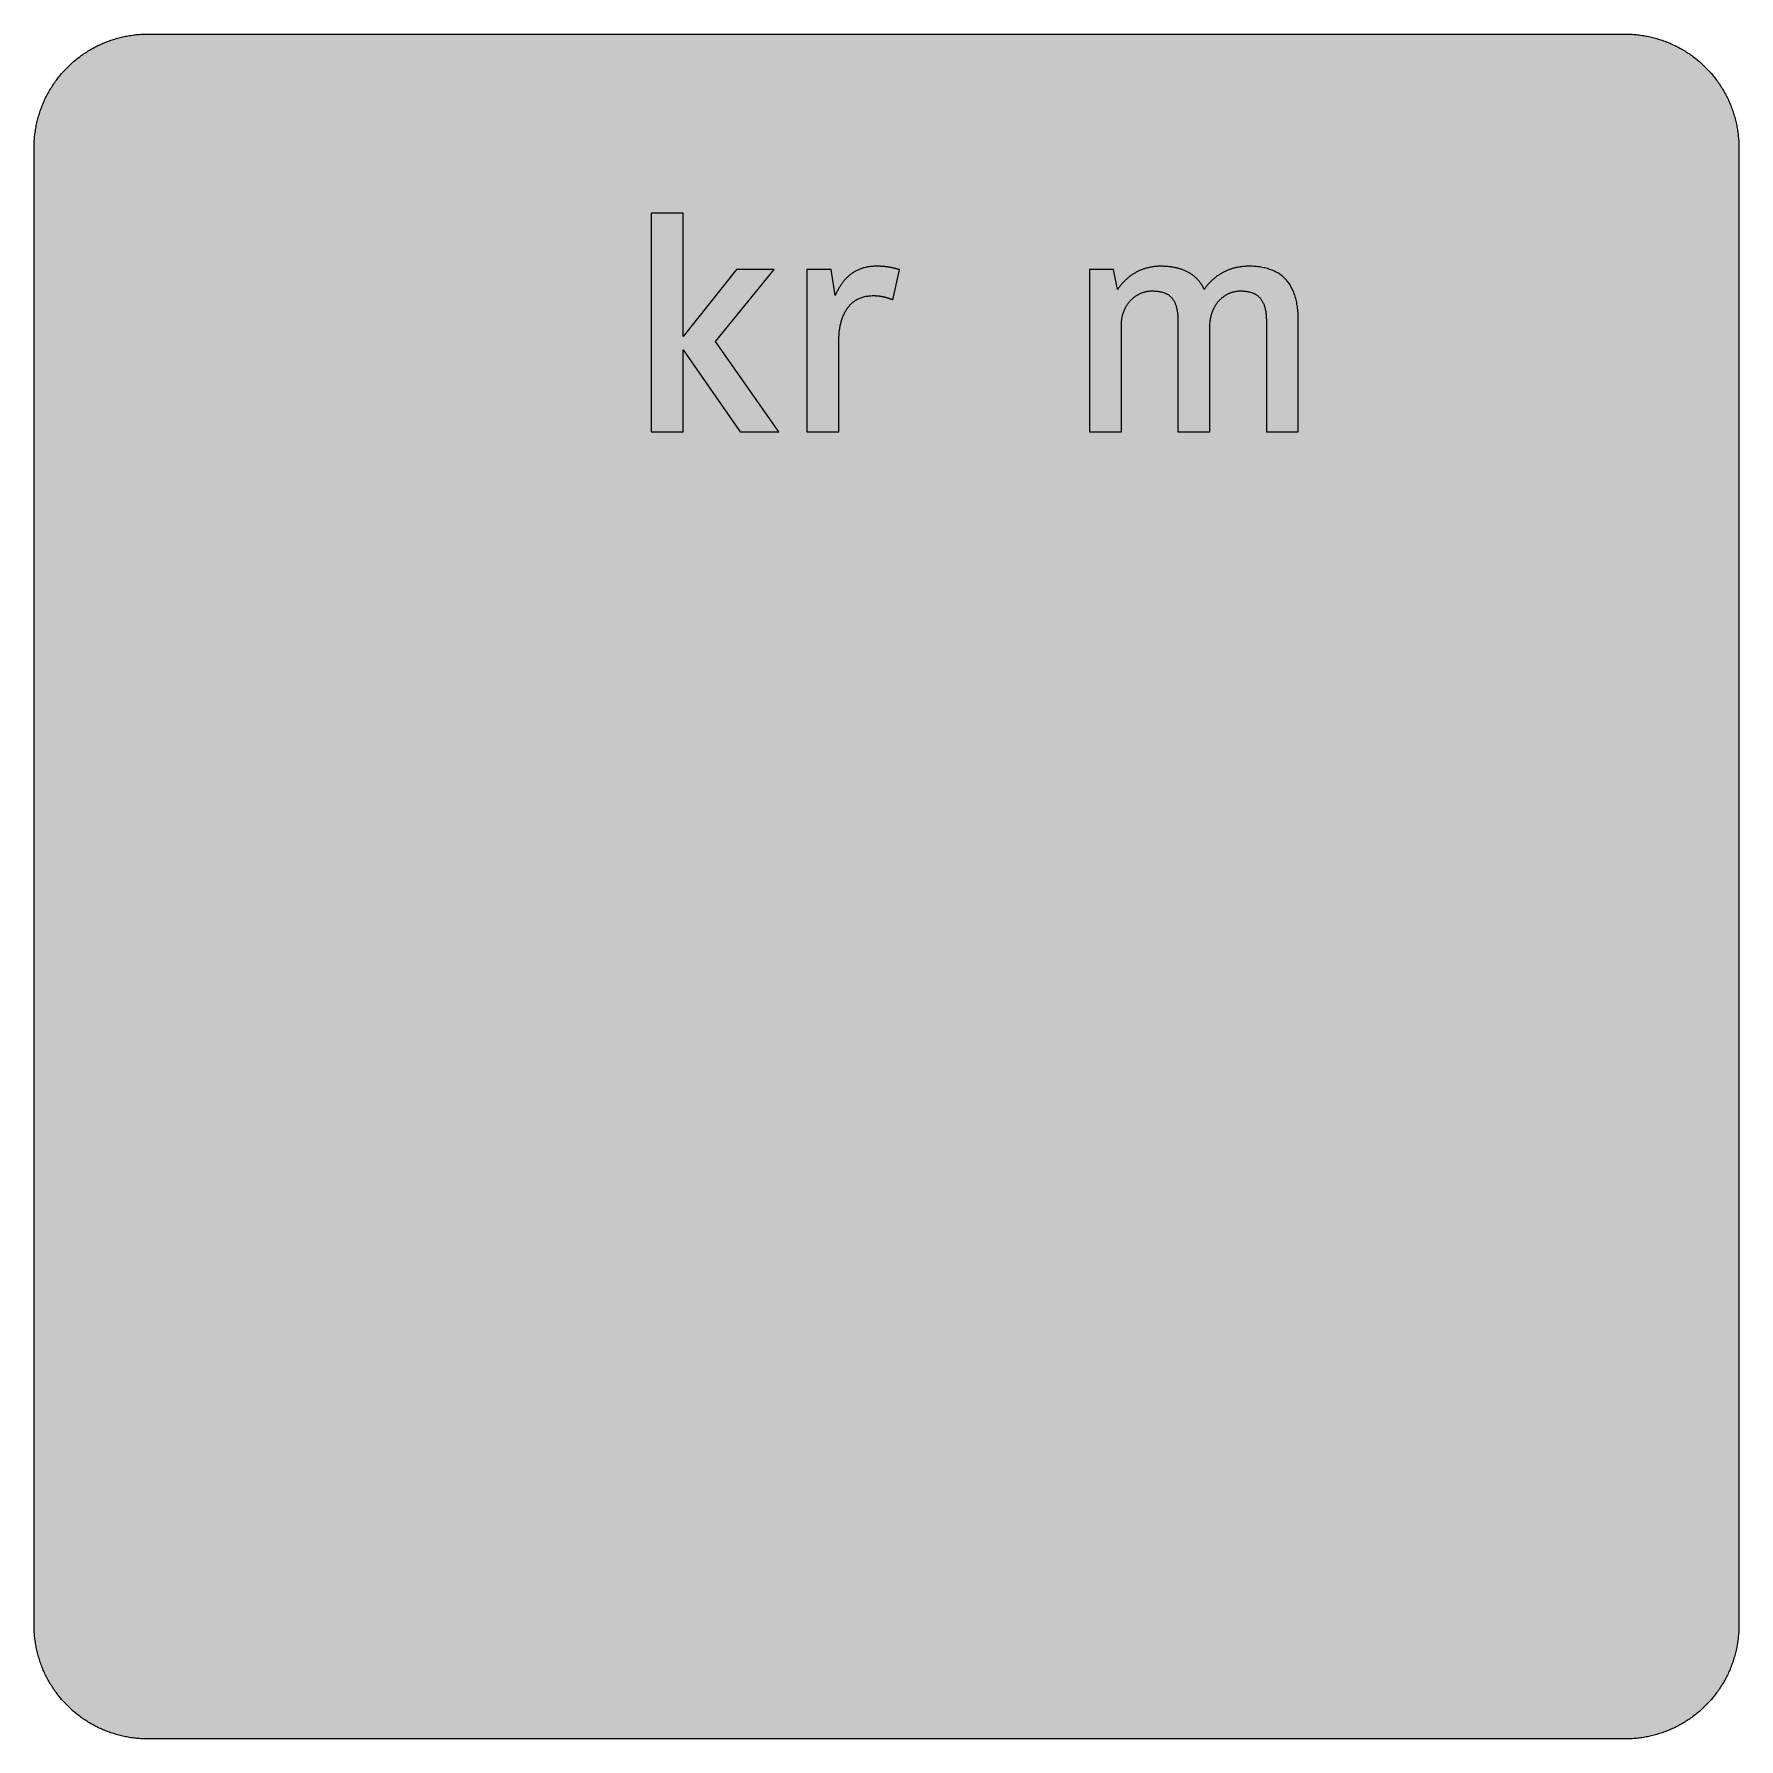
# Model space of a CAD drawing. Header units: millimetres. Extents: x 0 to 212, y 0 to 212.
import ezdxf

# ---------------------------------------------------------------- set-up
doc = ezdxf.new("R2010")
doc.units = ezdxf.units.MM

msp = doc.modelspace()

# ---------------------------------------------------------------- hatches: boundary and pattern name
for color, points in [(254, [(14.1633, 0.0536), (13.9878, 0.0533), (13.8125, 0.0559), (13.6373, 0.061), (13.462, 0.0686), (13.2893, 0.0787), (13.114, 0.0914), (12.9413, 0.1041), (12.7686, 0.1219), (12.5959, 0.1397), (12.4231, 0.16), (12.2504, 0.1829), (12.0777, 0.2057), (11.9075, 0.2337), (11.7373, 0.2616), (11.5672, 0.2921), (11.397, 0.3251), (11.2268, 0.3607), (11.0592, 0.3988), (10.8915, 0.4369), (10.7239, 0.4775), (10.5562, 0.5207), (10.3886, 0.5664), (10.2235, 0.6121), (10.0584, 0.6629), (9.8933, 0.7137), (9.7307, 0.7671), (9.5682, 0.8204), (9.4056, 0.8788), (9.2431, 0.9373), (9.083, 0.9982), (8.923, 1.0617), (8.763, 1.1252), (8.6055, 1.1938), (8.4455, 1.2624), (8.2906, 1.331), (8.1331, 1.4046), (7.9781, 1.4783), (7.8232, 1.5545), (7.6708, 1.6332), (7.5184, 1.7145), (7.366, 1.7958), (7.2161, 1.8796), (7.0663, 1.966), (6.919, 2.0523), (6.7716, 2.1438), (6.6243, 2.2352), (6.4795, 2.3266), (6.3348, 2.4232), (6.19, 2.5197), (6.0477, 2.6187), (5.908, 2.7178), (5.7683, 2.8194), (5.6286, 2.9235), (5.4915, 3.0302), (5.3543, 3.1369), (5.2197, 3.2461), (5.0851, 3.3579), (4.953, 3.4722), (4.8209, 3.5865), (4.6914, 3.7033), (4.5644, 3.8202), (4.4348, 3.9395), (4.3104, 4.0615), (4.1859, 4.1859), (4.0615, 4.3104), (3.9395, 4.4348), (3.8202, 4.5618), (3.7033, 4.6914), (3.5865, 4.8209), (3.4722, 4.953), (3.3579, 5.0851), (3.2487, 5.2197), (3.1369, 5.3543), (3.0302, 5.4915), (2.9235, 5.6286), (2.8194, 5.7683), (2.7178, 5.908), (2.6187, 6.0477), (2.5197, 6.19), (2.4232, 6.3348), (2.3266, 6.477), (2.2352, 6.6243), (2.1438, 6.7691), (2.0523, 6.9164), (1.966, 7.0663), (1.8796, 7.2161), (1.7958, 7.366), (1.7145, 7.5184), (1.6332, 7.6708), (1.5545, 7.8232), (1.4783, 7.9781), (1.4046, 8.1331), (1.331, 8.2906), (1.2598, 8.4455), (1.1913, 8.603), (1.1252, 8.763), (1.0592, 8.923), (0.9982, 9.083), (0.9373, 9.2431), (0.8763, 9.4056), (0.8204, 9.5682), (0.7645, 9.7307), (0.7112, 9.8933), (0.6604, 10.0584), (0.6121, 10.2235), (0.5639, 10.3911), (0.5207, 10.5562), (0.4775, 10.7239), (0.4343, 10.8915), (0.3962, 11.0592), (0.3607, 11.2268), (0.3251, 11.397), (0.2921, 11.5672), (0.2616, 11.7373), (0.2311, 11.9075), (0.2057, 12.0802), (0.1803, 12.2504), (0.1575, 12.4231), (0.1372, 12.5959), (0.1194, 12.7686), (0.1041, 12.9413), (0.0889, 13.1166), (0.0787, 13.2893), (0.0686, 13.4645), (0.061, 13.6373), (0.0559, 13.8125), (0.0508, 13.9878), (0.0508, 14.163), (0.0522, 197.6092), (0.0508, 197.7822), (0.0559, 197.9574), (0.061, 198.1327), (0.0686, 198.308), (0.0787, 198.4807), (0.0889, 198.6559), (0.1041, 198.8287), (0.1194, 199.0014), (0.1372, 199.1741), (0.1575, 199.3468), (0.1803, 199.5195), (0.2057, 199.6923), (0.2311, 199.8624), (0.2616, 200.0326), (0.2921, 200.2028), (0.3251, 200.373), (0.3607, 200.5432), (0.3962, 200.7108), (0.4343, 200.8784), (0.4775, 201.0461), (0.5207, 201.2137), (0.5639, 201.3814), (0.6121, 201.5465), (0.6604, 201.7116), (0.7112, 201.8767), (0.7645, 202.0392), (0.8204, 202.2018), (0.8763, 202.3643), (0.9373, 202.5269), (0.9982, 202.6869), (1.0592, 202.8469), (1.1252, 203.007), (1.1913, 203.1644), (1.2598, 203.3245), (1.331, 203.4794), (1.4046, 203.6369), (1.4783, 203.7918), (1.5545, 203.9468), (1.6332, 204.0992), (1.7145, 204.2516), (1.7958, 204.404), (1.8796, 204.5538), (1.966, 204.7037), (2.0523, 204.851), (2.1438, 204.9983), (2.2352, 205.1456), (2.3266, 205.2904), (2.4232, 205.4352), (2.5197, 205.58), (2.6187, 205.7222), (2.7178, 205.8619), (2.8194, 206.0016), (2.9235, 206.1413), (3.0302, 206.2785), (3.1369, 206.4156), (3.2487, 206.5503), (3.3579, 206.6849), (3.4722, 206.817), (3.5865, 206.949), (3.7033, 207.0786), (3.8202, 207.2056), (3.9395, 207.3351), (4.0615, 207.4596), (4.1859, 207.584), (4.3104, 207.7085), (4.4348, 207.8304), (4.5644, 207.9498), (4.6914, 208.0666), (4.8209, 208.1835), (4.953, 208.2978), (5.0851, 208.4121), (5.2197, 208.5213), (5.3543, 208.6331), (5.4915, 208.7397), (5.6286, 208.8464), (5.7683, 208.9506), (5.908, 209.0522), (6.0477, 209.1512), (6.19, 209.2503), (6.3348, 209.3468), (6.4795, 209.4433), (6.6243, 209.5348), (6.7716, 209.6262), (6.919, 209.7176), (7.0663, 209.804), (7.2161, 209.8904), (7.366, 209.9742), (7.5184, 210.0555), (7.6708, 210.1367), (7.8232, 210.2155), (7.9781, 210.2917), (8.1331, 210.3653), (8.2906, 210.439), (8.4455, 210.5101), (8.6055, 210.5787), (8.763, 210.6447), (8.923, 210.7108), (9.083, 210.7717), (9.2431, 210.8327), (9.4056, 210.8937), (9.5682, 210.9495), (9.7307, 211.0054), (9.8933, 211.0588), (10.0584, 211.1096), (10.2235, 211.1578), (10.3886, 211.2061), (10.5562, 211.2493), (10.7239, 211.2924), (10.8915, 211.3356), (11.0592, 211.3737), (11.2268, 211.4093), (11.397, 211.4448), (11.5672, 211.4779), (11.7373, 211.5083), (11.9075, 211.5388), (12.0777, 211.5642), (12.2504, 211.5896), (12.4231, 211.6125), (12.5959, 211.6328), (12.7686, 211.6506), (12.9413, 211.6658), (13.114, 211.6811), (13.2893, 211.6912), (13.462, 211.7014), (13.6373, 211.709), (13.8125, 211.7141), (13.9878, 211.7192), (14.163, 211.7192), (197.6078, 211.7203), (197.7822, 211.7192), (197.9574, 211.7141), (198.1327, 211.709), (198.3054, 211.7014), (198.4807, 211.6912), (198.6534, 211.6811), (198.8287, 211.6658), (199.0014, 211.6506), (199.1741, 211.6328), (199.3468, 211.6125), (199.5195, 211.5896), (199.6897, 211.5642), (199.8624, 211.5388), (200.0326, 211.5083), (200.2028, 211.4779), (200.373, 211.4448), (200.5432, 211.4093), (200.7108, 211.3737), (200.8784, 211.3356), (201.0461, 211.2924), (201.2137, 211.2493), (201.3788, 211.2061), (201.5465, 211.1578), (201.7116, 211.1096), (201.8767, 211.0588), (202.0392, 211.0054), (202.2018, 210.9495), (202.3643, 210.8937), (202.5269, 210.8327), (202.6869, 210.7717), (202.8469, 210.7108), (203.007, 210.6447), (203.167, 210.5787), (203.3245, 210.5101), (203.4794, 210.439), (203.6369, 210.3653), (203.7918, 210.2917), (203.9468, 210.2155), (204.0992, 210.1367), (204.2516, 210.0555), (204.404, 209.9742), (204.5538, 209.8904), (204.7037, 209.804), (204.8535, 209.7176), (205.0009, 209.6262), (205.1456, 209.5348), (205.293, 209.4433), (205.4352, 209.3468), (205.58, 209.2503), (205.7222, 209.1512), (205.8619, 209.0522), (206.0016, 208.9506), (206.1413, 208.8464), (206.2785, 208.7397), (206.4156, 208.6331), (206.5503, 208.5213), (206.6849, 208.4121), (206.817, 208.2978), (206.949, 208.1835), (207.0786, 208.0666), (207.2081, 207.9498), (207.3351, 207.8304), (207.4596, 207.7085), (207.584, 207.584), (207.7085, 207.4596), (207.8304, 207.3351), (207.9498, 207.2056), (208.0666, 207.0786), (208.1835, 206.949), (208.2978, 206.817), (208.4121, 206.6849), (208.5238, 206.5503), (208.6331, 206.4156), (208.7397, 206.2785), (208.8464, 206.1413), (208.9506, 206.0016), (209.0522, 205.8619), (209.1512, 205.7222), (209.2503, 205.58), (209.3468, 205.4352), (209.4433, 205.2904), (209.5348, 205.1456), (209.6262, 204.9983), (209.7176, 204.851), (209.804, 204.7037), (209.8904, 204.5538), (209.9742, 204.404), (210.0555, 204.2516), (210.1367, 204.0992), (210.2155, 203.9468), (210.2917, 203.7918), (210.3653, 203.6369), (210.439, 203.4794), (210.5076, 203.3245), (210.5762, 203.1644), (210.6447, 203.007), (210.7082, 202.8469), (210.7717, 202.6869), (210.8327, 202.5269), (210.8911, 202.3643), (210.9495, 202.2018), (211.0029, 202.0392), (211.0562, 201.8767), (211.107, 201.7116), (211.1578, 201.5465), (211.2035, 201.3814), (211.2493, 201.2137), (211.2924, 201.0461), (211.3331, 200.8784), (211.3712, 200.7108), (211.4093, 200.5432), (211.4448, 200.373), (211.4779, 200.2028), (211.5083, 200.0326), (211.5363, 199.8624), (211.5642, 199.6923), (211.5871, 199.5195), (211.6099, 199.3468), (211.6303, 199.1741), (211.648, 199.0014), (211.6658, 198.8287), (211.6785, 198.6559), (211.6912, 198.4807), (211.7014, 198.308), (211.709, 198.1327), (211.7141, 197.9574), (211.7166, 197.7822), (211.7166, 197.6069), (211.7189, 14.1647), (211.7166, 13.9878), (211.7141, 13.8125), (211.709, 13.6373), (211.7014, 13.4645), (211.6912, 13.2893), (211.6785, 13.1166), (211.6658, 12.9413), (211.648, 12.7686), (211.6303, 12.5959), (211.6099, 12.4231), (211.5871, 12.2504), (211.5642, 12.0802), (211.5363, 11.9075), (211.5083, 11.7373), (211.4779, 11.5672), (211.4448, 11.397), (211.4093, 11.2268), (211.3712, 11.0592), (211.3331, 10.8915), (211.2924, 10.7239), (211.2493, 10.5562), (211.2035, 10.3911), (211.1578, 10.2235), (211.107, 10.0584), (211.0562, 9.8933), (211.0029, 9.7307), (210.9495, 9.5682), (210.8911, 9.4056), (210.8327, 9.2431), (210.7717, 9.083), (210.7082, 8.923), (210.6447, 8.763), (210.5762, 8.603), (210.5076, 8.4455), (210.439, 8.2906), (210.3653, 8.1331), (210.2917, 7.9781), (210.2155, 7.8232), (210.1367, 7.6708), (210.0555, 7.5184), (209.9742, 7.366), (209.8904, 7.2161), (209.804, 7.0663), (209.7176, 6.9164), (209.6262, 6.7691), (209.5348, 6.6243), (209.4433, 6.477), (209.3468, 6.3348), (209.2503, 6.19), (209.1512, 6.0477), (209.0522, 5.908), (208.9506, 5.7683), (208.8464, 5.6286), (208.7397, 5.4915), (208.6331, 5.3543), (208.5238, 5.2197), (208.4121, 5.0851), (208.2978, 4.953), (208.1835, 4.8209), (208.0666, 4.6914), (207.9498, 4.5618), (207.8304, 4.4348), (207.7085, 4.3104), (207.584, 4.1859), (207.4596, 4.0615), (207.3351, 3.9395), (207.2081, 3.8202), (207.0786, 3.7033), (206.949, 3.5865), (206.817, 3.4722), (206.6849, 3.3579), (206.5503, 3.2461), (206.4156, 3.1369), (206.2785, 3.0302), (206.1413, 2.9235), (206.0016, 2.8194), (205.8619, 2.7178), (205.7222, 2.6187), (205.58, 2.5197), (205.4352, 2.4232), (205.293, 2.3266), (205.1456, 2.2352), (205.0009, 2.1438), (204.8535, 2.0523), (204.7037, 1.966), (204.5538, 1.8796), (204.404, 1.7958), (204.2516, 1.7145), (204.0992, 1.6332), (203.9468, 1.5545), (203.7918, 1.4783), (203.6369, 1.4046), (203.4794, 1.331), (203.3245, 1.2624), (203.167, 1.1938), (203.007, 1.1252), (202.8469, 1.0617), (202.6869, 0.9982), (202.5269, 0.9373), (202.3643, 0.8788), (202.2018, 0.8204), (202.0392, 0.7671), (201.8767, 0.7137), (201.7116, 0.6629), (201.5465, 0.6121), (201.3788, 0.5664), (201.2137, 0.5207), (201.0461, 0.4775), (200.8784, 0.4369), (200.7108, 0.3988), (200.5432, 0.3607), (200.373, 0.3251), (200.2028, 0.2921), (200.0326, 0.2616), (199.8624, 0.2337), (199.6897, 0.2057), (199.5195, 0.1829), (199.3468, 0.16), (199.1741, 0.1397), (199.0014, 0.1219), (198.8287, 0.1041), (198.6534, 0.0914), (198.4807, 0.0787), (198.3054, 0.0686), (198.1327, 0.061), (197.9574, 0.0559), (197.7822, 0.0533), (197.6069, 0.0533)]), (59, [(80.6429, 162.3314), (80.6429, 172.5369), (87.7066, 162.3314), (92.5174, 162.3314), (84.6406, 173.5458), (91.9357, 182.5099), (87.2409, 182.5099), (80.6429, 174.1657), (80.6429, 189.4953), (76.6851, 189.4953), (76.6851, 162.3314)]), (59, [(104.2377, 179.2496), (104.2772, 179.2478), (104.3153, 179.2478), (104.3559, 179.2478), (104.394, 179.2453), (104.4346, 179.2453), (104.4727, 179.2453), (104.5108, 179.2427), (104.5489, 179.2402), (104.587, 179.2402), (104.6251, 179.2376), (104.6632, 179.2351), (104.7013, 179.2326), (104.7394, 179.23), (104.7775, 179.2249), (104.8156, 179.2224), (104.8537, 179.2199), (104.8893, 179.2148), (104.9274, 179.2097), (104.9655, 179.2072), (105.0011, 179.2021), (105.0392, 179.197), (105.0747, 179.1919), (105.1128, 179.1868), (105.1484, 179.1818), (105.1865, 179.1741), (105.222, 179.1691), (105.2601, 179.164), (105.2957, 179.1564), (105.3338, 179.1487), (105.3694, 179.1411), (105.4075, 179.136), (105.443, 179.1284), (105.4811, 179.1183), (105.5167, 179.1106), (105.5548, 179.103), (105.5903, 179.0954), (105.6284, 179.0852), (105.6665, 179.0751), (105.7021, 179.0675), (105.7402, 179.0573), (105.7783, 179.0471), (105.8139, 179.037), (105.852, 179.0268), (105.8901, 179.0167), (105.9282, 179.004), (105.9663, 178.9938), (106.0044, 178.9811), (106.0425, 178.9709), (106.0806, 178.9582), (106.1187, 178.9455), (106.1568, 178.9328), (106.1974, 178.9201), (106.2355, 178.9074), (106.2761, 178.8947), (106.3142, 178.8795), (106.3549, 178.8668), (106.3955, 178.8516), (106.4336, 178.8363), (106.4743, 178.8211), (106.5149, 178.8084), (106.5555, 178.7906), (106.5987, 178.7754), (106.6394, 178.7601), (106.68, 178.7449), (107.4967, 182.4711), (107.4572, 182.4812), (107.4191, 182.4914), (107.381, 182.5015), (107.3455, 182.5142), (107.3074, 182.5244), (107.2693, 182.5346), (107.2337, 182.5447), (107.1956, 182.5549), (107.1575, 182.565), (107.122, 182.5752), (107.0839, 182.5854), (107.0483, 182.5955), (107.0102, 182.6057), (106.9746, 182.6158), (106.9365, 182.626), (106.8984, 182.6336), (106.8629, 182.6438), (106.8248, 182.6539), (106.7867, 182.6641), (106.7486, 182.6717), (106.713, 182.6819), (106.6749, 182.6895), (106.6368, 182.6997), (106.5962, 182.7073), (106.5581, 182.7149), (106.52, 182.7225), (106.4793, 182.7327), (106.4412, 182.7403), (106.4006, 182.7479), (106.36, 182.7555), (106.3193, 182.7632), (106.2787, 182.7708), (106.2355, 182.7784), (106.1949, 182.7835), (106.1517, 182.7911), (106.1085, 182.7987), (106.0653, 182.8038), (106.0221, 182.8114), (105.9764, 182.8165), (105.9307, 182.8216), (105.885, 182.8292), (105.8393, 182.8343), (105.7935, 182.8394), (105.7453, 182.8444), (105.697, 182.8495), (105.6462, 182.8546), (105.598, 182.8571), (105.5472, 182.8622), (105.4964, 182.8648), (105.443, 182.8698), (105.3922, 182.8724), (105.3363, 182.8775), (105.283, 182.88), (105.2271, 182.8825), (105.1712, 182.8851), (105.1154, 182.8876), (105.0569, 182.8902), (104.9985, 182.8902), (104.9376, 182.8927), (104.8766, 182.8927), (104.8156, 182.8952), (104.7521, 182.8952), (104.6886, 182.8952), (104.6226, 182.8952), (104.4981, 182.8952), (104.3711, 182.8902), (104.2492, 182.8851), (104.1273, 182.8775), (104.0079, 182.8673), (103.8911, 182.8546), (103.7742, 182.8394), (103.6599, 182.8241), (103.5482, 182.8038), (103.4364, 182.7835), (103.3272, 182.7606), (103.218, 182.7352), (103.1113, 182.7073), (103.0072, 182.6793), (102.9056, 182.6489), (102.804, 182.6158), (102.7024, 182.5803), (102.6033, 182.5422), (102.5068, 182.5041), (102.4128, 182.4634), (102.3188, 182.4228), (102.2248, 182.3771), (102.1334, 182.3314), (102.0445, 182.2831), (101.9556, 182.2348), (101.8692, 182.184), (101.7854, 182.1307), (101.7016, 182.0774), (101.6178, 182.0215), (101.5365, 181.9631), (101.4578, 181.9046), (101.379, 181.8437), (101.3028, 181.7802), (101.2266, 181.7167), (101.1504, 181.6532), (101.0793, 181.5871), (101.0056, 181.5186), (100.9371, 181.45), (100.8659, 181.3789), (100.7974, 181.3077), (100.7313, 181.2341), (100.6653, 181.1579), (100.6018, 181.0817), (100.5383, 181.0055), (100.4748, 180.9267), (100.4138, 180.848), (100.3554, 180.7667), (100.297, 180.6854), (100.2386, 180.6042), (100.1827, 180.5203), (100.1268, 180.434), (100.0735, 180.3476), (100.0201, 180.2613), (99.9668, 180.1749), (99.916, 180.086), (99.8677, 179.9946), (99.8169, 179.9057), (99.7687, 179.8142), (99.7229, 179.7202), (99.6772, 179.6288), (99.6315, 179.5348), (99.5858, 179.4408), (99.5426, 179.3443), (99.502, 179.2478), (98.9983, 182.5099), (96.0106, 182.5099), (96.0106, 162.3314), (99.9684, 162.3314), (99.9684, 173.5843), (99.9668, 173.7309), (99.9719, 173.8757), (99.9744, 174.0205), (99.982, 174.1653), (99.9896, 174.3075), (99.9998, 174.4497), (100.0125, 174.5894), (100.0252, 174.7291), (100.043, 174.8663), (100.0608, 175.0035), (100.0811, 175.1381), (100.1014, 175.2727), (100.1243, 175.4048), (100.1522, 175.5369), (100.1776, 175.6664), (100.2081, 175.7934), (100.2411, 175.9204), (100.2741, 176.0449), (100.3097, 176.1693), (100.3478, 176.2887), (100.3884, 176.4106), (100.4291, 176.5275), (100.4722, 176.6418), (100.5205, 176.7561), (100.5688, 176.8678), (100.6196, 176.9796), (100.6704, 177.0863), (100.7262, 177.1929), (100.7821, 177.2971), (100.8405, 177.3987), (100.904, 177.4977), (100.9675, 177.5943), (101.031, 177.6882), (101.0996, 177.7822), (101.1707, 177.8711), (101.2419, 177.96), (101.3181, 178.0438), (101.3943, 178.1277), (101.473, 178.2064), (101.5543, 178.2851), (101.6381, 178.3588), (101.7245, 178.4325), (101.8134, 178.501), (101.9048, 178.5671), (101.9988, 178.6306), (102.0928, 178.6915), (102.1918, 178.75), (102.2909, 178.8058), (102.395, 178.8566), (102.4992, 178.9049), (102.6084, 178.9532), (102.7176, 178.9938), (102.8319, 179.0344), (102.9462, 179.07), (103.063, 179.103), (103.185, 179.1335), (103.3069, 179.1614), (103.4313, 179.1843), (103.5583, 179.2021), (103.6904, 179.2199), (103.8225, 179.2326), (103.9571, 179.2402), (104.0968, 179.2453), (104.2365, 179.2478)]), (59, [(146.0306, 162.3314), (146.0306, 175.3302), (146.0297, 175.4759), (146.0348, 175.6181), (146.0424, 175.7604), (146.0551, 175.8975), (146.0678, 176.0322), (146.0856, 176.1668), (146.1033, 176.2963), (146.1262, 176.4259), (146.1516, 176.5503), (146.177, 176.6722), (146.2075, 176.7942), (146.2405, 176.911), (146.2761, 177.0278), (146.3116, 177.1396), (146.3523, 177.2514), (146.3929, 177.358), (146.4361, 177.4647), (146.4818, 177.5663), (146.5301, 177.6679), (146.5809, 177.767), (146.6317, 177.861), (146.685, 177.9549), (146.7409, 178.0464), (146.7993, 178.1353), (146.8577, 178.2216), (146.9187, 178.3055), (146.9796, 178.3867), (147.0431, 178.4655), (147.1092, 178.5417), (147.1752, 178.6179), (147.2413, 178.689), (147.3098, 178.7576), (147.3784, 178.8262), (147.4495, 178.8922), (147.5232, 178.9557), (147.5943, 179.0141), (147.668, 179.0725), (147.7416, 179.131), (147.8178, 179.1843), (147.894, 179.2351), (147.9702, 179.2859), (148.0464, 179.3316), (148.1252, 179.3773), (148.2039, 179.4205), (148.2801, 179.4612), (148.3589, 179.4993), (148.4376, 179.5348), (148.5163, 179.5704), (148.5976, 179.6009), (148.6764, 179.6313), (148.7551, 179.6593), (148.8338, 179.6847), (148.9126, 179.7075), (148.9913, 179.7304), (149.0701, 179.7482), (149.1488, 179.766), (149.2275, 179.7812), (149.3037, 179.7939), (149.3799, 179.8066), (149.4561, 179.8142), (149.5323, 179.8218), (149.606, 179.8269), (149.6822, 179.8295), (149.7533, 179.832), (149.8625, 179.8295), (149.9692, 179.8269), (150.0734, 179.8244), (150.175, 179.8193), (150.2766, 179.8117), (150.3731, 179.8015), (150.4696, 179.7914), (150.5636, 179.7787), (150.6576, 179.766), (150.749, 179.7482), (150.8354, 179.7304), (150.9243, 179.7126), (151.0081, 179.6923), (151.0919, 179.6694), (151.1732, 179.644), (151.2519, 179.6186), (151.3307, 179.5882), (151.4043, 179.5602), (151.4805, 179.5272), (151.5516, 179.4942), (151.6228, 179.4586), (151.6888, 179.4205), (151.7574, 179.3799), (151.8209, 179.3392), (151.8844, 179.2961), (151.9453, 179.2503), (152.0063, 179.2046), (152.0622, 179.1538), (152.1181, 179.103), (152.1739, 179.0497), (152.2273, 178.9963), (152.2781, 178.9379), (152.3263, 178.8795), (152.3746, 178.8185), (152.4203, 178.755), (152.4635, 178.689), (152.5067, 178.6204), (152.5473, 178.5518), (152.5854, 178.4807), (152.6235, 178.4071), (152.6591, 178.3309), (152.6946, 178.2521), (152.7251, 178.1708), (152.7581, 178.0896), (152.7861, 178.0032), (152.814, 177.9168), (152.8394, 177.8279), (152.8648, 177.7365), (152.8877, 177.6425), (152.9105, 177.546), (152.9309, 177.4469), (152.9486, 177.3453), (152.9664, 177.2437), (152.9817, 177.1371), (152.9944, 177.0304), (153.0071, 176.9186), (153.0172, 176.8069), (153.0274, 176.6926), (153.035, 176.5732), (153.0426, 176.4538), (153.0477, 176.3319), (153.0502, 176.2074), (153.0528, 176.0804), (153.0528, 175.9509), (153.0544, 162.3314), (157.0122, 162.3314), (157.0122, 176.1448), (157.0101, 176.3446), (157.005, 176.5452), (156.9999, 176.7408), (156.9898, 176.9364), (156.9771, 177.1269), (156.9618, 177.3149), (156.9441, 177.5003), (156.9237, 177.6806), (156.9009, 177.861), (156.8755, 178.0362), (156.845, 178.2089), (156.8145, 178.3817), (156.779, 178.5468), (156.7409, 178.7119), (156.7028, 178.8744), (156.657, 179.0319), (156.6113, 179.1868), (156.5631, 179.3392), (156.5097, 179.4891), (156.4564, 179.6364), (156.398, 179.7787), (156.337, 179.9184), (156.271, 180.0555), (156.2049, 180.1901), (156.1338, 180.3197), (156.0601, 180.4492), (155.9839, 180.5737), (155.9052, 180.6956), (155.8239, 180.8124), (155.7376, 180.9293), (155.6487, 181.041), (155.5572, 181.1503), (155.4607, 181.2544), (155.3616, 181.3585), (155.26, 181.4576), (155.1559, 181.5541), (155.0467, 181.6456), (154.9375, 181.7345), (154.8206, 181.8208), (154.7038, 181.9046), (154.5819, 181.9859), (154.4574, 182.0621), (154.3304, 182.1358), (154.1983, 182.2044), (154.0637, 182.2729), (153.9265, 182.3339), (153.7843, 182.3949), (153.6395, 182.4507), (153.4897, 182.5041), (153.3398, 182.5549), (153.1849, 182.6006), (153.0248, 182.6438), (152.8623, 182.6844), (152.6972, 182.72), (152.527, 182.753), (152.3543, 182.7835), (152.179, 182.8089), (151.9987, 182.8317), (151.8133, 182.8521), (151.6278, 182.8673), (151.4373, 182.88), (151.2418, 182.8876), (151.0436, 182.8927), (150.8404, 182.8952), (150.7439, 182.8952), (150.6474, 182.8927), (150.5509, 182.8902), (150.4544, 182.8851), (150.3578, 182.88), (150.2613, 182.8724), (150.1673, 182.8622), (150.0708, 182.8546), (149.9743, 182.8419), (149.8778, 182.8292), (149.7813, 182.8165), (149.6847, 182.8013), (149.5908, 182.7835), (149.4942, 182.7657), (149.3977, 182.7454), (149.3037, 182.7251), (149.2098, 182.7022), (149.1132, 182.6793), (149.0193, 182.6539), (148.9253, 182.6285), (148.8313, 182.6006), (148.7373, 182.5727), (148.6459, 182.5422), (148.5519, 182.5092), (148.4605, 182.4761), (148.3665, 182.4406), (148.275, 182.405), (148.1836, 182.3669), (148.0947, 182.3288), (148.0033, 182.2882), (147.9144, 182.245), (147.8229, 182.2018), (147.734, 182.1586), (147.6477, 182.1104), (147.5588, 182.0647), (147.4724, 182.0139), (147.386, 181.9631), (147.2997, 181.9123), (147.2133, 181.8589), (147.1295, 181.803), (147.0457, 181.7472), (146.9619, 181.6887), (146.878, 181.6278), (146.7968, 181.5668), (146.7155, 181.5059), (146.6342, 181.4398), (146.5555, 181.3763), (146.4767, 181.3077), (146.398, 181.2392), (146.3192, 181.168), (146.243, 181.0969), (146.1668, 181.0233), (146.0932, 180.9496), (146.0195, 180.8734), (145.9459, 180.7947), (145.8722, 180.7159), (145.8011, 180.6346), (145.7325, 180.5534), (145.6614, 180.4695), (145.5928, 180.3832), (145.5268, 180.2943), (145.4607, 180.2054), (145.3947, 180.1165), (145.3312, 180.025), (145.288, 180.1114), (145.2448, 180.2003), (145.1991, 180.2841), (145.1534, 180.3705), (145.1051, 180.4518), (145.0569, 180.533), (145.0061, 180.6143), (144.9553, 180.6931), (144.9019, 180.7718), (144.846, 180.848), (144.7902, 180.9217), (144.7343, 180.9953), (144.6759, 181.0664), (144.6174, 181.1376), (144.5539, 181.2061), (144.493, 181.2747), (144.4295, 181.3408), (144.3634, 181.4068), (144.2974, 181.4703), (144.2288, 181.5338), (144.1602, 181.5948), (144.0891, 181.6532), (144.018, 181.7116), (143.9443, 181.7675), (143.8707, 181.8234), (143.7945, 181.8767), (143.7157, 181.93), (143.637, 181.9808), (143.5583, 182.0316), (143.477, 182.0799), (143.3932, 182.1282), (143.3093, 182.1739), (143.223, 182.2171), (143.1366, 182.2602), (143.0477, 182.3009), (142.9563, 182.3415), (142.8648, 182.3796), (142.7734, 182.4177), (142.6794, 182.4533), (142.5829, 182.4888), (142.4864, 182.5219), (142.3873, 182.5523), (142.2883, 182.5828), (142.1867, 182.6133), (142.0851, 182.6412), (141.9809, 182.6666), (141.8742, 182.692), (141.7676, 182.7149), (141.6583, 182.7352), (141.5491, 182.7555), (141.4374, 182.7759), (141.3256, 182.7936), (141.2113, 182.8089), (141.0945, 182.8241), (140.9776, 182.8394), (140.8582, 182.8495), (140.7389, 182.8597), (140.6169, 182.8698), (140.495, 182.8775), (140.3706, 182.8851), (140.2461, 182.8902), (140.1166, 182.8927), (139.9896, 182.8952), (139.8575, 182.8952), (139.7635, 182.8952), (139.6695, 182.8927), (139.5755, 182.8902), (139.4816, 182.8851), (139.3876, 182.8775), (139.2936, 182.8698), (139.1996, 182.8622), (139.1056, 182.8521), (139.0142, 182.8394), (138.9202, 182.8267), (138.8288, 182.814), (138.7348, 182.7962), (138.6434, 182.7809), (138.5519, 182.7606), (138.4605, 182.7403), (138.369, 182.72), (138.2776, 182.6971), (138.1862, 182.6717), (138.0973, 182.6463), (138.0058, 182.6209), (137.9169, 182.593), (137.828, 182.5625), (137.7391, 182.532), (137.6502, 182.499), (137.5613, 182.4634), (137.475, 182.4304), (137.3861, 182.3923), (137.2997, 182.3542), (137.2133, 182.3136), (137.1295, 182.2729), (137.0432, 182.2323), (136.9593, 182.1866), (136.873, 182.1434), (136.7892, 182.0951), (136.7079, 182.0469), (136.6241, 181.9986), (136.5428, 181.9478), (136.4615, 181.8945), (136.3802, 181.8411), (136.2989, 181.7853), (136.2202, 181.7294), (136.1389, 181.671), (136.0627, 181.61), (135.984, 181.549), (135.9078, 181.4881), (135.829, 181.4246), (135.7554, 181.3585), (135.6792, 181.2925), (135.6055, 181.2239), (135.5319, 181.1528), (135.4582, 181.0817), (135.3845, 181.0106), (135.3134, 180.9344), (135.2448, 180.8607), (135.1737, 180.782), (135.1051, 180.7058), (135.0366, 180.6245), (134.968, 180.5432), (134.9019, 180.4594), (134.8359, 180.3756), (134.7724, 180.2892), (134.7064, 180.2028), (134.6454, 180.1139), (134.5819, 180.025), (134.0788, 182.5099), (131.0901, 182.5099), (131.0901, 162.3314), (135.049, 162.3314), (135.049, 175.563), (135.0493, 175.6994), (135.0543, 175.834), (135.062, 175.9661), (135.0721, 176.0957), (135.0874, 176.2227), (135.1026, 176.3497), (135.1229, 176.4716), (135.1458, 176.591), (135.1712, 176.7103), (135.1991, 176.8272), (135.2296, 176.9389), (135.2626, 177.0507), (135.2982, 177.1599), (135.3337, 177.2666), (135.3744, 177.3707), (135.4176, 177.4723), (135.4607, 177.5739), (135.509, 177.6705), (135.5573, 177.767), (135.6081, 177.8584), (135.6589, 177.9499), (135.7147, 178.0388), (135.7706, 178.1251), (135.8265, 178.2089), (135.8875, 178.2902), (135.9484, 178.3715), (136.0094, 178.4477), (136.0729, 178.5239), (136.1389, 178.595), (136.205, 178.6661), (136.2735, 178.7347), (136.3421, 178.8033), (136.4132, 178.8668), (136.4844, 178.9303), (136.5555, 178.9887), (136.6291, 179.0471), (136.7028, 179.103), (136.779, 179.1564), (136.8527, 179.2072), (136.9289, 179.258), (137.0051, 179.3062), (137.0838, 179.3494), (137.16, 179.3926), (137.2387, 179.4358), (137.3175, 179.4739), (137.3962, 179.512), (137.4724, 179.545), (137.5512, 179.578), (137.6299, 179.6085), (137.7086, 179.639), (137.7874, 179.6644), (137.8661, 179.6898), (137.9449, 179.7126), (138.0236, 179.7329), (138.0998, 179.7507), (138.1785, 179.7685), (138.2547, 179.7837), (138.3309, 179.7964), (138.4071, 179.8066), (138.4808, 179.8168), (138.5545, 179.8218), (138.6281, 179.8269), (138.7018, 179.8295), (138.7729, 179.832), (138.8821, 179.8295), (138.9863, 179.8295), (139.0904, 179.8244), (139.1945, 179.8193), (139.2936, 179.8117), (139.3927, 179.8041), (139.4892, 179.7939), (139.5832, 179.7837), (139.6746, 179.771), (139.766, 179.7558), (139.8549, 179.7406), (139.9413, 179.7228), (140.0277, 179.7025), (140.1089, 179.6821), (140.1902, 179.6593), (140.2715, 179.6339), (140.3477, 179.6085), (140.4239, 179.5805), (140.4976, 179.5501), (140.5687, 179.517), (140.6398, 179.484), (140.7084, 179.4485), (140.7744, 179.4104), (140.8405, 179.3697), (140.904, 179.3291), (140.9649, 179.2859), (141.0233, 179.2402), (141.0818, 179.1919), (141.1376, 179.1437), (141.191, 179.0929), (141.2443, 179.037), (141.2951, 178.9811), (141.3459, 178.9252), (141.3916, 178.8643), (141.4374, 178.8008), (141.4831, 178.7373), (141.5237, 178.6712), (141.5644, 178.6026), (141.605, 178.5315), (141.6431, 178.4579), (141.6787, 178.3817), (141.7117, 178.3029), (141.7447, 178.2242), (141.7752, 178.1404), (141.8057, 178.054), (141.8336, 177.9676), (141.859, 177.8762), (141.8844, 177.7848), (141.9073, 177.6908), (141.9276, 177.5917), (141.9479, 177.4927), (141.9682, 177.3885), (141.9835, 177.2844), (141.9987, 177.1752), (142.0139, 177.0659), (142.0266, 176.9516), (142.0368, 176.8373), (142.047, 176.718), (142.0546, 176.5986), (142.0597, 176.4741), (142.0647, 176.3471), (142.0698, 176.2176), (142.0724, 176.0855), (142.0724, 175.9509), (142.0731, 162.3314)])]:
    msp.add_hatch(color=color).paths.add_polyline_path(points)
h = msp.add_hatch(color=59)
h.paths.add_polyline_path([(14.1633, 3.5814), (13.8887, 3.5839), (13.6169, 3.5941), (13.3477, 3.6119), (13.081, 3.6347), (12.8143, 3.6652), (12.5501, 3.7008), (12.2885, 3.7465), (12.0294, 3.7948), (11.7729, 3.8506), (11.5164, 3.9141), (11.2649, 3.9827), (11.016, 4.0564), (10.7671, 4.1351), (10.5232, 4.2215), (10.2819, 4.3129), (10.0432, 4.412), (9.8069, 4.5161), (9.5733, 4.6228), (9.3447, 4.7371), (9.1186, 4.8565), (8.8951, 4.9809), (8.6741, 5.113), (8.4582, 5.2476), (8.2448, 5.3873), (8.0366, 5.5321), (7.8308, 5.682), (7.6276, 5.8369), (7.4295, 5.9969), (7.2365, 6.1595), (7.046, 6.3297), (6.8605, 6.5024), (6.6777, 6.6802), (6.5024, 6.8605), (6.3271, 7.046), (6.1595, 7.2365), (5.9969, 7.432), (5.8369, 7.6302), (5.682, 7.8308), (5.5321, 8.0366), (5.3873, 8.2448), (5.2451, 8.4582), (5.1105, 8.6741), (4.9809, 8.8951), (4.8565, 9.1186), (4.7371, 9.3447), (4.6228, 9.5758), (4.5136, 9.8069), (4.4094, 10.0432), (4.3129, 10.2819), (4.2215, 10.5232), (4.1351, 10.7696), (4.0538, 11.016), (3.9802, 11.2649), (3.9116, 11.5189), (3.8506, 11.7729), (3.7948, 12.0294), (3.744, 12.2911), (3.7008, 12.5527), (3.6627, 12.8143), (3.6322, 13.081), (3.6093, 13.3502), (3.5916, 13.6195), (3.5814, 13.8913), (3.5789, 14.163), (3.58, 197.6092), (3.5814, 197.8812), (3.5916, 198.153), (3.6093, 198.4223), (3.6322, 198.689), (3.6627, 198.9557), (3.7008, 199.2198), (3.744, 199.4814), (3.7948, 199.7405), (3.8506, 199.9971), (3.9116, 200.2536), (3.9802, 200.5051), (4.0538, 200.754), (4.1351, 201.0029), (4.2215, 201.2467), (4.3129, 201.488), (4.4094, 201.7268), (4.5136, 201.963), (4.6228, 202.1967), (4.7371, 202.4253), (4.8565, 202.6514), (4.9809, 202.8749), (5.1105, 203.0959), (5.2451, 203.3118), (5.3873, 203.5251), (5.5321, 203.7334), (5.682, 203.9391), (5.8369, 204.1423), (5.9969, 204.3405), (6.1595, 204.5335), (6.3271, 204.724), (6.5024, 204.9094), (6.6777, 205.0923), (6.8605, 205.2676), (7.046, 205.4428), (7.2365, 205.6105), (7.4295, 205.773), (7.6276, 205.933), (7.8308, 206.088), (8.0366, 206.2378), (8.2448, 206.3826), (8.4582, 206.5249), (8.6741, 206.6595), (8.8951, 206.789), (9.1186, 206.9135), (9.3447, 207.0329), (9.5733, 207.1472), (9.8069, 207.2564), (10.0432, 207.3605), (10.2819, 207.457), (10.5232, 207.5485), (10.7671, 207.6348), (11.016, 207.7161), (11.2649, 207.7898), (11.5164, 207.8584), (11.7729, 207.9193), (12.0294, 207.9752), (12.2885, 208.026), (12.5501, 208.0692), (12.8143, 208.1073), (13.081, 208.1378), (13.3477, 208.1606), (13.6169, 208.1784), (13.8887, 208.1886), (14.163, 208.1911), (197.6078, 208.1925), (197.8787, 208.1886), (198.1505, 208.1784), (198.4197, 208.1606), (198.689, 208.1378), (198.9557, 208.1073), (199.2173, 208.0692), (199.4789, 208.026), (199.7405, 207.9752), (199.9971, 207.9193), (200.2511, 207.8584), (200.5051, 207.7898), (200.754, 207.7161), (201.0004, 207.6348), (201.2467, 207.5485), (201.488, 207.457), (201.7268, 207.3605), (201.963, 207.2564), (202.1942, 207.1472), (202.4253, 207.0329), (202.6514, 206.9135), (202.8749, 206.789), (203.0959, 206.6595), (203.3118, 206.5249), (203.5251, 206.3826), (203.7334, 206.2378), (203.9391, 206.088), (204.1398, 205.933), (204.3379, 205.773), (204.5335, 205.6105), (204.724, 205.4428), (204.9094, 205.2676), (205.0898, 205.0923), (205.2676, 204.9094), (205.4403, 204.724), (205.6105, 204.5335), (205.773, 204.3405), (205.933, 204.1423), (206.088, 203.9391), (206.2378, 203.7334), (206.3826, 203.5251), (206.5223, 203.3118), (206.6569, 203.0959), (206.789, 202.8749), (206.9135, 202.6514), (207.0329, 202.4253), (207.1472, 202.1967), (207.2538, 201.963), (207.358, 201.7268), (207.457, 201.488), (207.5485, 201.2467), (207.6348, 201.0029), (207.7136, 200.754), (207.7872, 200.5051), (207.8558, 200.2536), (207.9193, 199.9971), (207.9752, 199.7405), (208.0235, 199.4814), (208.0692, 199.2198), (208.1047, 198.9557), (208.1352, 198.689), (208.1581, 198.4223), (208.1759, 198.153), (208.186, 197.8812), (208.1911, 197.6069), (208.1911, 14.1647), (208.186, 13.8913), (208.1759, 13.6195), (208.1581, 13.3502), (208.1352, 13.081), (208.1047, 12.8143), (208.0692, 12.5527), (208.0235, 12.2911), (207.9752, 12.0294), (207.9193, 11.7729), (207.8558, 11.5189), (207.7872, 11.2649), (207.7136, 11.016), (207.6348, 10.7696), (207.5485, 10.5232), (207.457, 10.2819), (207.358, 10.0432), (207.2538, 9.8069), (207.1472, 9.5758), (207.0329, 9.3447), (206.9135, 9.1186), (206.789, 8.8951), (206.6569, 8.6741), (206.5223, 8.4582), (206.3826, 8.2448), (206.2378, 8.0366), (206.088, 7.8308), (205.933, 7.6302), (205.773, 7.432), (205.6105, 7.2365), (205.4403, 7.046), (205.2676, 6.8605), (205.0898, 6.6802), (204.9094, 6.5024), (204.724, 6.3297), (204.5335, 6.1595), (204.3379, 5.9969), (204.1398, 5.8369), (203.9391, 5.682), (203.7334, 5.5321), (203.5251, 5.3873), (203.3118, 5.2476), (203.0959, 5.113), (202.8749, 4.9809), (202.6514, 4.8565), (202.4253, 4.7371), (202.1942, 4.6228), (201.963, 4.5161), (201.7268, 4.412), (201.488, 4.3129), (201.2467, 4.2215), (201.0004, 4.1351), (200.754, 4.0564), (200.5051, 3.9827), (200.2511, 3.9141), (199.9971, 3.8506), (199.7405, 3.7948), (199.4789, 3.7465), (199.2173, 3.7008), (198.9557, 3.6652), (198.689, 3.6347), (198.4197, 3.6119), (198.1505, 3.5941), (197.8787, 3.5839), (197.6069, 3.5789)])
h.paths.add_polyline_path([(14.1633, 8.8731), (14.0259, 8.8748), (13.8887, 8.8798), (13.7541, 8.8875), (13.622, 8.9002), (13.4874, 8.9154), (13.3553, 8.9332), (13.2258, 8.9535), (13.0962, 8.9789), (12.9667, 9.0068), (12.8397, 9.0373), (12.7127, 9.0729), (12.5882, 9.1084), (12.4663, 9.1491), (12.3419, 9.1923), (12.2225, 9.238), (12.1031, 9.2888), (11.9837, 9.3396), (11.8694, 9.3929), (11.7526, 9.4513), (11.6408, 9.5098), (11.5291, 9.5733), (11.4198, 9.6368), (11.3106, 9.7053), (11.2039, 9.7765), (11.0998, 9.8476), (10.9957, 9.9238), (10.8966, 10), (10.7975, 10.0787), (10.6985, 10.1625), (10.6045, 10.2464), (10.5105, 10.3327), (10.4216, 10.4216), (10.3327, 10.5131), (10.2464, 10.6045), (10.16, 10.701), (10.0787, 10.7975), (10, 10.8966), (9.9212, 10.9982), (9.8476, 11.0998), (9.7739, 11.2039), (9.7053, 11.3106), (9.6368, 11.4198), (9.5707, 11.5291), (9.5098, 11.6408), (9.4488, 11.7551), (9.3929, 11.8694), (9.337, 11.9863), (9.2862, 12.1031), (9.238, 12.2225), (9.1923, 12.3444), (9.1491, 12.4663), (9.1084, 12.5908), (9.0703, 12.7152), (9.0373, 12.8397), (9.0068, 12.9692), (8.9789, 13.0962), (8.9535, 13.2258), (8.9306, 13.3579), (8.9129, 13.4899), (8.8976, 13.622), (8.8849, 13.7566), (8.8773, 13.8913), (8.8722, 14.0259), (8.8697, 14.163), (8.8717, 197.6092), (8.8722, 197.7441), (8.8773, 197.8812), (8.8849, 198.0159), (8.8976, 198.1479), (8.9129, 198.2826), (8.9306, 198.4146), (8.9535, 198.5442), (8.9789, 198.6737), (9.0068, 198.8033), (9.0373, 198.9303), (9.0703, 199.0573), (9.1084, 199.1817), (9.1491, 199.3036), (9.1923, 199.4281), (9.238, 199.5475), (9.2862, 199.6669), (9.337, 199.7862), (9.3929, 199.9005), (9.4488, 200.0174), (9.5098, 200.1291), (9.5707, 200.2409), (9.6368, 200.3501), (9.7053, 200.4593), (9.7739, 200.566), (9.8476, 200.6702), (9.9212, 200.7743), (10, 200.8734), (10.0787, 200.9724), (10.16, 201.0715), (10.2464, 201.1655), (10.3327, 201.2594), (10.4216, 201.3483), (10.5105, 201.4372), (10.6045, 201.5236), (10.6985, 201.61), (10.7975, 201.6912), (10.8966, 201.77), (10.9957, 201.8487), (11.0998, 201.9224), (11.2039, 201.996), (11.3106, 202.0646), (11.4198, 202.1332), (11.5291, 202.1992), (11.6408, 202.2602), (11.7526, 202.3212), (11.8694, 202.377), (11.9837, 202.4329), (12.1031, 202.4837), (12.2225, 202.532), (12.3419, 202.5777), (12.4663, 202.6209), (12.5882, 202.6615), (12.7127, 202.6996), (12.8397, 202.7326), (12.9667, 202.7631), (13.0962, 202.7911), (13.2258, 202.8165), (13.3553, 202.8393), (13.4874, 202.8571), (13.622, 202.8723), (13.7541, 202.885), (13.8887, 202.8927), (14.0259, 202.8977), (14.163, 202.9003), (197.6078, 202.9008), (197.7441, 202.8977), (197.8787, 202.8927), (198.0133, 202.885), (198.1479, 202.8723), (198.28, 202.8571), (198.4121, 202.8393), (198.5442, 202.8165), (198.6737, 202.7911), (198.8007, 202.7631), (198.9303, 202.7326), (199.0547, 202.6996), (199.1792, 202.6615), (199.3036, 202.6209), (199.4256, 202.5777), (199.5475, 202.532), (199.6669, 202.4837), (199.7837, 202.4329), (199.9005, 202.377), (200.0148, 202.3212), (200.1291, 202.2602), (200.2409, 202.1992), (200.3501, 202.1332), (200.4593, 202.0646), (200.566, 201.996), (200.6702, 201.9224), (200.7718, 201.8487), (200.8734, 201.77), (200.9724, 201.6912), (201.0689, 201.61), (201.1655, 201.5236), (201.2569, 201.4372), (201.3483, 201.3483), (201.4372, 201.2594), (201.5236, 201.1655), (201.6074, 201.0715), (201.6912, 200.9724), (201.77, 200.8734), (201.8462, 200.7743), (201.9224, 200.6702), (201.9935, 200.566), (202.0646, 200.4593), (202.1332, 200.3501), (202.1967, 200.2409), (202.2602, 200.1291), (202.3186, 200.0174), (202.377, 199.9005), (202.4304, 199.7862), (202.4812, 199.6669), (202.532, 199.5475), (202.5777, 199.4281), (202.6209, 199.3036), (202.6615, 199.1817), (202.6971, 199.0573), (202.7326, 198.9303), (202.7631, 198.8033), (202.7911, 198.6737), (202.8165, 198.5442), (202.8368, 198.4146), (202.8546, 198.2826), (202.8698, 198.1479), (202.8825, 198.0159), (202.8901, 197.8812), (202.8952, 197.7441), (202.8977, 197.6069), (202.8994, 14.1647), (202.8952, 14.0259), (202.8901, 13.8913), (202.8825, 13.7566), (202.8698, 13.622), (202.8546, 13.4899), (202.8368, 13.3579), (202.8165, 13.2258), (202.7911, 13.0962), (202.7631, 12.9692), (202.7326, 12.8397), (202.6971, 12.7152), (202.6615, 12.5908), (202.6209, 12.4663), (202.5777, 12.3444), (202.532, 12.2225), (202.4812, 12.1031), (202.4304, 11.9863), (202.377, 11.8694), (202.3186, 11.7551), (202.2602, 11.6408), (202.1967, 11.5291), (202.1332, 11.4198), (202.0646, 11.3106), (201.9935, 11.2039), (201.9224, 11.0998), (201.8462, 10.9982), (201.77, 10.8966), (201.6912, 10.7975), (201.6074, 10.701), (201.5236, 10.6045), (201.4372, 10.5131), (201.3483, 10.4216), (201.2569, 10.3327), (201.1655, 10.2464), (201.0689, 10.1625), (200.9724, 10.0787), (200.8734, 10), (200.7718, 9.9238), (200.6702, 9.8476), (200.566, 9.7765), (200.4593, 9.7053), (200.3501, 9.6368), (200.2409, 9.5733), (200.1291, 9.5098), (200.0148, 9.4513), (199.9005, 9.3929), (199.7837, 9.3396), (199.6669, 9.2888), (199.5475, 9.238), (199.4256, 9.1923), (199.3036, 9.1491), (199.1792, 9.1084), (199.0547, 9.0729), (198.9303, 9.0373), (198.8007, 9.0068), (198.6737, 8.9789), (198.5442, 8.9535), (198.4121, 8.9332), (198.28, 8.9154), (198.1479, 8.9002), (198.0133, 8.8875), (197.8787, 8.8798), (197.7441, 8.8748), (197.6069, 8.8722)], flags=16)
h = msp.add_hatch(color=59)
edge = h.paths.add_edge_path()
edge.add_line((63.1031, 161.9426), (63.3324, 161.9428))
edge.add_line((63.3324, 161.9428), (63.5584, 161.9504))
edge.add_line((63.5584, 161.9504), (63.7845, 161.9606))
edge.add_line((63.7845, 161.9606), (64.008, 161.9758))
edge.add_line((64.008, 161.9758), (64.229, 161.9936))
edge.add_line((64.229, 161.9936), (64.4474, 162.0164))
edge.add_line((64.4474, 162.0164), (64.6608, 162.0444))
edge.add_line((64.6608, 162.0444), (64.8741, 162.0774))
edge.add_line((64.8741, 162.0774), (65.085, 162.1155))
edge.add_line((65.085, 162.1155), (65.2932, 162.1561))
edge.add_line((65.2932, 162.1561), (65.499, 162.2019))
edge.add_line((65.499, 162.2019), (65.7022, 162.2527))
edge.add_line((65.7022, 162.2527), (65.9003, 162.3085))
edge.add_line((65.9003, 162.3085), (66.0984, 162.3695))
edge.add_line((66.0984, 162.3695), (66.294, 162.433))
edge.add_line((66.294, 162.433), (66.4845, 162.5041))
edge.add_line((66.4845, 162.5041), (66.6725, 162.5778))
edge.add_line((66.6725, 162.5778), (66.8579, 162.6565))
edge.add_line((66.8579, 162.6565), (67.0408, 162.7429))
edge.add_line((67.0408, 162.7429), (67.2211, 162.8318))
edge.add_line((67.2211, 162.8318), (67.3964, 162.9258))
edge.add_line((67.3964, 162.9258), (67.5691, 163.0248))
edge.add_line((67.5691, 163.0248), (67.7393, 163.1315))
edge.add_line((67.7393, 163.1315), (67.9069, 163.2407))
edge.add_line((67.9069, 163.2407), (68.0695, 163.355))
edge.add_line((68.0695, 163.355), (68.232, 163.4769))
edge.add_line((68.232, 163.4769), (68.387, 163.6014))
edge.add_line((68.387, 163.6014), (68.5419, 163.7335))
edge.add_line((68.5419, 163.7335), (68.6918, 163.8706))
edge.add_line((68.6918, 163.8706), (68.8391, 164.0129))
edge.add_line((68.8391, 164.0129), (68.9813, 164.1602))
edge.add_line((68.9813, 164.1602), (69.121, 164.3126))
edge.add_line((69.121, 164.3126), (69.2582, 164.4726))
edge.add_line((69.2582, 164.4726), (69.3903, 164.6377))
edge.add_line((69.3903, 164.6377), (69.5173, 164.8079))
edge.add_line((69.5173, 164.8079), (69.6417, 164.9832))
edge.add_line((69.6417, 164.9832), (69.7636, 165.1635))
edge.add_line((69.7636, 165.1635), (69.8805, 165.3515))
edge.add_line((69.8805, 165.3515), (69.9948, 165.5445))
edge.add_line((69.9948, 165.5445), (70.104, 165.7452))
edge.add_line((70.104, 165.7452), (70.2107, 165.9484))
edge.add_line((70.2107, 165.9484), (70.3123, 166.1617))
edge.add_line((70.3123, 166.1617), (70.4088, 166.3776))
edge.add_line((70.4088, 166.3776), (70.5028, 166.6011))
edge.add_line((70.5028, 166.6011), (70.5917, 166.8297))
edge.add_line((70.5917, 166.8297), (70.6755, 167.066))
edge.add_line((70.6755, 167.066), (70.7568, 167.3073))
edge.add_line((70.7568, 167.3073), (70.833, 167.5562))
edge.add_line((70.833, 167.5562), (70.9066, 167.8102))
edge.add_line((70.9066, 167.8102), (70.9752, 168.0718))
edge.add_line((70.9752, 168.0718), (71.0387, 168.3385))
edge.add_line((71.0387, 168.3385), (71.0971, 168.6128))
edge.add_line((71.0971, 168.6128), (71.1505, 168.8922))
edge.add_line((71.1505, 168.8922), (71.2013, 169.1792))
edge.add_line((71.2013, 169.1792), (71.247, 169.4739))
edge.add_line((71.247, 169.4739), (71.2876, 169.7736))
edge.add_line((71.2876, 169.7736), (71.3232, 170.0809))
edge.add_line((71.3232, 170.0809), (71.3562, 170.3934))
edge.add_line((71.3562, 170.3934), (71.3816, 170.7134))
edge.add_line((71.3816, 170.7134), (71.4045, 171.0411))
edge.add_line((71.4045, 171.0411), (71.4223, 171.3763))
edge.add_line((71.4223, 171.3763), (71.435, 171.7167))
edge.add_line((71.435, 171.7167), (71.4426, 172.0647))
edge.add_line((71.4426, 172.0647), (71.4451, 172.4177))
edge.add_line((71.4451, 172.4177), (71.4426, 172.7733))
edge.add_line((71.4426, 172.7733), (71.435, 173.1213))
edge.add_line((71.435, 173.1213), (71.4223, 173.4617))
edge.add_line((71.4223, 173.4617), (71.4045, 173.797))
edge.add_line((71.4045, 173.797), (71.3816, 174.1221))
edge.add_line((71.3816, 174.1221), (71.3562, 174.4447))
edge.add_line((71.3562, 174.4447), (71.3232, 174.7571))
edge.add_line((71.3232, 174.7571), (71.2876, 175.0644))
edge.add_line((71.2876, 175.0644), (71.247, 175.3641))
edge.add_line((71.247, 175.3641), (71.2013, 175.6562))
edge.add_line((71.2013, 175.6562), (71.1505, 175.9433))
edge.add_line((71.1505, 175.9433), (71.0971, 176.2252))
edge.add_line((71.0971, 176.2252), (71.0387, 176.497))
edge.add_line((71.0387, 176.497), (70.9752, 176.7662))
edge.add_line((70.9752, 176.7662), (70.9066, 177.0253))
edge.add_line((70.9066, 177.0253), (70.833, 177.2818))
edge.add_line((70.833, 177.2818), (70.7568, 177.5282))
edge.add_line((70.7568, 177.5282), (70.6755, 177.7721))
edge.add_line((70.6755, 177.7721), (70.5917, 178.0057))
edge.add_line((70.5917, 178.0057), (70.5028, 178.2369))
edge.add_line((70.5028, 178.2369), (70.4088, 178.4604))
edge.add_line((70.4088, 178.4604), (70.3123, 178.6763))
edge.add_line((70.3123, 178.6763), (70.2107, 178.8871))
edge.add_line((70.2107, 178.8871), (70.104, 179.0929))
edge.add_line((70.104, 179.0929), (69.9948, 179.2935))
edge.add_line((69.9948, 179.2935), (69.8805, 179.4866))
edge.add_line((69.8805, 179.4866), (69.7636, 179.6745))
edge.add_line((69.7636, 179.6745), (69.6417, 179.8549))
edge.add_line((69.6417, 179.8549), (69.5173, 180.0301))
edge.add_line((69.5173, 180.0301), (69.3903, 180.2003))
edge.add_line((69.3903, 180.2003), (69.2582, 180.3654))
edge.add_line((69.2582, 180.3654), (69.121, 180.5229))
edge.add_line((69.121, 180.5229), (68.9813, 180.6778))
edge.add_line((68.9813, 180.6778), (68.8391, 180.8251))
edge.add_line((68.8391, 180.8251), (68.6918, 180.9674))
edge.add_line((68.6918, 180.9674), (68.5419, 181.1045))
edge.add_line((68.5419, 181.1045), (68.387, 181.2341))
edge.add_line((68.387, 181.2341), (68.232, 181.3611))
edge.add_line((68.232, 181.3611), (68.0695, 181.4805))
edge.add_line((68.0695, 181.4805), (67.9069, 181.5973))
edge.add_line((67.9069, 181.5973), (67.7393, 181.7065))
edge.add_line((67.7393, 181.7065), (67.5691, 181.8107))
edge.add_line((67.5691, 181.8107), (67.3964, 181.9123))
edge.add_line((67.3964, 181.9123), (67.2211, 182.0062))
edge.add_line((67.2211, 182.0062), (67.0408, 182.0951))
edge.add_line((67.0408, 182.0951), (66.8579, 182.179))
edge.add_line((66.8579, 182.179), (66.6725, 182.2602))
edge.add_line((66.6725, 182.2602), (66.4845, 182.3339))
edge.add_line((66.4845, 182.3339), (66.294, 182.4025))
edge.add_line((66.294, 182.4025), (66.0984, 182.4685))
edge.add_line((66.0984, 182.4685), (65.9003, 182.5295))
edge.add_line((65.9003, 182.5295), (65.7022, 182.5828))
edge.add_line((65.7022, 182.5828), (65.499, 182.6336))
edge.add_line((65.499, 182.6336), (65.2932, 182.6819))
edge.add_line((65.2932, 182.6819), (65.085, 182.7225))
edge.add_line((65.085, 182.7225), (64.8741, 182.7581))
edge.add_line((64.8741, 182.7581), (64.6608, 182.7911))
edge.add_line((64.6608, 182.7911), (64.4474, 182.819))
edge.add_line((64.4474, 182.819), (64.229, 182.8419))
edge.add_line((64.229, 182.8419), (64.008, 182.8622))
edge.add_line((64.008, 182.8622), (63.7845, 182.8775))
edge.add_line((63.7845, 182.8775), (63.5584, 182.8876))
edge.add_line((63.5584, 182.8876), (63.3324, 182.8927))
edge.add_line((63.3324, 182.8927), (63.1012, 182.8952))
edge.add_line((63.1012, 182.8952), (62.8726, 182.8927))
edge.add_line((62.8726, 182.8927), (62.644, 182.8876))
edge.add_line((62.644, 182.8876), (62.418, 182.8775))
edge.add_line((62.418, 182.8775), (62.197, 182.8622))
edge.add_line((62.197, 182.8622), (61.976, 182.8419))
edge.add_line((61.976, 182.8419), (61.7576, 182.819))
edge.add_line((61.7576, 182.819), (61.5417, 182.7911))
edge.add_line((61.5417, 182.7911), (61.3283, 182.7581))
edge.add_line((61.3283, 182.7581), (61.1175, 182.7225))
edge.add_line((61.1175, 182.7225), (60.9092, 182.6819))
edge.add_line((60.9092, 182.6819), (60.7035, 182.6336))
edge.add_line((60.7035, 182.6336), (60.5028, 182.5828))
edge.add_line((60.5028, 182.5828), (60.3021, 182.5295))
edge.add_line((60.3021, 182.5295), (60.104, 182.4685))
edge.add_line((60.104, 182.4685), (59.911, 182.4025))
edge.add_line((59.911, 182.4025), (59.7205, 182.3339))
edge.add_line((59.7205, 182.3339), (59.53, 182.2602))
edge.add_line((59.53, 182.2602), (59.3446, 182.179))
edge.add_line((59.3446, 182.179), (59.1617, 182.0951))
edge.add_line((59.1617, 182.0951), (58.9839, 182.0062))
edge.add_line((58.9839, 182.0062), (58.8061, 181.9123))
edge.add_line((58.8061, 181.9123), (58.6334, 181.8107))
edge.add_line((58.6334, 181.8107), (58.4632, 181.7065))
edge.add_line((58.4632, 181.7065), (58.2955, 181.5973))
edge.add_line((58.2955, 181.5973), (58.133, 181.4805))
edge.add_line((58.133, 181.4805), (57.973, 181.3611))
edge.add_line((57.973, 181.3611), (57.8155, 181.2341))
edge.add_line((57.8155, 181.2341), (57.6631, 181.1045))
edge.add_line((57.6631, 181.1045), (57.5132, 180.9674))
edge.add_line((57.5132, 180.9674), (57.3659, 180.8251))
edge.add_line((57.3659, 180.8251), (57.2211, 180.6778))
edge.add_line((57.2211, 180.6778), (57.0814, 180.5229))
edge.add_line((57.0814, 180.5229), (56.9468, 180.3654))
edge.add_line((56.9468, 180.3654), (56.8147, 180.2003))
edge.add_line((56.8147, 180.2003), (56.6852, 180.0301))
edge.add_line((56.6852, 180.0301), (56.5607, 179.8549))
edge.add_line((56.5607, 179.8549), (56.4388, 179.6745))
edge.add_line((56.4388, 179.6745), (56.322, 179.4866))
edge.add_line((56.322, 179.4866), (56.2102, 179.2935))
edge.add_line((56.2102, 179.2935), (56.0984, 179.0929))
edge.add_line((56.0984, 179.0929), (55.9943, 178.8871))
edge.add_line((55.9943, 178.8871), (55.8927, 178.6763))
edge.add_line((55.8927, 178.6763), (55.7962, 178.4604))
edge.add_line((55.7962, 178.4604), (55.7022, 178.2369))
edge.add_line((55.7022, 178.2369), (55.6133, 178.0057))
edge.add_line((55.6133, 178.0057), (55.5269, 177.7721))
edge.add_line((55.5269, 177.7721), (55.4457, 177.5282))
edge.add_line((55.4457, 177.5282), (55.3695, 177.2818))
edge.add_line((55.3695, 177.2818), (55.2983, 177.0253))
edge.add_line((55.2983, 177.0253), (55.2298, 176.7662))
edge.add_line((55.2298, 176.7662), (55.1663, 176.497))
edge.add_line((55.1663, 176.497), (55.1078, 176.2252))
edge.add_line((55.1078, 176.2252), (55.052, 175.9433))
edge.add_line((55.052, 175.9433), (55.0012, 175.6562))
edge.add_line((55.0012, 175.6562), (54.9554, 175.3641))
edge.add_line((54.9554, 175.3641), (54.9148, 175.0644))
edge.add_line((54.9148, 175.0644), (54.8792, 174.7571))
edge.add_line((54.8792, 174.7571), (54.8488, 174.4447))
edge.add_line((54.8488, 174.4447), (54.8208, 174.1221))
edge.add_line((54.8208, 174.1221), (54.798, 173.797))
edge.add_line((54.798, 173.797), (54.7827, 173.4617))
edge.add_line((54.7827, 173.4617), (54.77, 173.1213))
edge.add_line((54.77, 173.1213), (54.7624, 172.7733))
edge.add_line((54.7624, 172.7733), (54.7599, 172.4177))
edge.add_line((54.7599, 172.4177), (54.7624, 172.0825))
edge.add_line((54.7624, 172.0825), (54.77, 171.7497))
edge.add_line((54.77, 171.7497), (54.7827, 171.4246))
edge.add_line((54.7827, 171.4246), (54.798, 171.1046))
edge.add_line((54.798, 171.1046), (54.8208, 170.7921))
edge.add_line((54.8208, 170.7921), (54.8488, 170.4823))
edge.add_line((54.8488, 170.4823), (54.8792, 170.18))
edge.add_line((54.8792, 170.18), (54.9148, 169.8854))
edge.add_line((54.9148, 169.8854), (54.9554, 169.5933))
edge.add_line((54.9554, 169.5933), (55.0012, 169.3088))
edge.add_line((55.0012, 169.3088), (55.052, 169.0294))
edge.add_line((55.052, 169.0294), (55.1078, 168.7576))
edge.add_line((55.1078, 168.7576), (55.1663, 168.4884))
edge.add_line((55.1663, 168.4884), (55.2298, 168.2267))
edge.add_line((55.2298, 168.2267), (55.2983, 167.9702))
edge.add_line((55.2983, 167.9702), (55.3695, 167.7213))
edge.add_line((55.3695, 167.7213), (55.4457, 167.4749))
edge.add_line((55.4457, 167.4749), (55.5269, 167.2361))
edge.add_line((55.5269, 167.2361), (55.6133, 167.0025))
edge.add_line((55.6133, 167.0025), (55.7022, 166.7739))
edge.add_line((55.7022, 166.7739), (55.7962, 166.5503))
edge.add_line((55.7962, 166.5503), (55.8927, 166.3319))
edge.add_line((55.8927, 166.3319), (55.9943, 166.1211))
edge.add_line((55.9943, 166.1211), (56.0984, 165.9153))
edge.add_line((56.0984, 165.9153), (56.2102, 165.7147))
edge.add_line((56.2102, 165.7147), (56.322, 165.5191))
edge.add_line((56.322, 165.5191), (56.4388, 165.3286))
edge.add_line((56.4388, 165.3286), (56.5607, 165.1432))
edge.add_line((56.5607, 165.1432), (56.6852, 164.9654))
edge.add_line((56.6852, 164.9654), (56.8147, 164.7901))
edge.add_line((56.8147, 164.7901), (56.9468, 164.6225))
edge.add_line((56.9468, 164.6225), (57.0814, 164.4599))
edge.add_line((57.0814, 164.4599), (57.2211, 164.2999))
edge.add_line((57.2211, 164.2999), (57.3659, 164.1475))
edge.add_line((57.3659, 164.1475), (57.5132, 164.0002))
edge.add_line((57.5132, 164.0002), (57.6631, 163.8579))
edge.add_line((57.6631, 163.8579), (57.8155, 163.7233))
edge.add_line((57.8155, 163.7233), (57.973, 163.5912))
edge.add_line((57.973, 163.5912), (58.133, 163.4642))
edge.add_line((58.133, 163.4642), (58.2955, 163.3423))
edge.add_line((58.2955, 163.3423), (58.4632, 163.228))
edge.add_line((58.4632, 163.228), (58.6334, 163.1163))
edge.add_line((58.6334, 163.1163), (58.8061, 163.0096))
edge.add_line((58.8061, 163.0096), (58.9839, 162.9105))
edge.add_line((58.9839, 162.9105), (59.1617, 162.814))
edge.add_line((59.1617, 162.814), (59.3446, 162.7226))
edge.add_line((59.3446, 162.7226), (59.53, 162.6387))
edge.add_line((59.53, 162.6387), (59.7205, 162.5575))
edge.add_line((59.7205, 162.5575), (59.911, 162.4838))
edge.add_line((59.911, 162.4838), (60.104, 162.4127))
edge.add_line((60.104, 162.4127), (60.3021, 162.3466))
edge.add_line((60.3021, 162.3466), (60.5028, 162.2857))
edge.add_line((60.5028, 162.2857), (60.7035, 162.2298))
edge.add_line((60.7035, 162.2298), (60.9092, 162.1815))
edge.add_line((60.9092, 162.1815), (61.1175, 162.1358))
edge.add_line((61.1175, 162.1358), (61.3283, 162.0952))
edge.add_line((61.3283, 162.0952), (61.5417, 162.0571))
edge.add_line((61.5417, 162.0571), (61.7576, 162.0266))
edge.add_line((61.7576, 162.0266), (61.976, 162.0012))
edge.add_line((61.976, 162.0012), (62.197, 161.9783))
edge.add_line((62.197, 161.9783), (62.418, 161.9631))
edge.add_line((62.418, 161.9631), (62.644, 161.9504))
edge.add_line((62.644, 161.9504), (62.8726, 161.9428))
edge.add_line((62.8726, 161.9428), (63.1012, 161.9402))
edge = h.paths.add_edge_path(flags=16)
edge.add_line((63.1031, 179.7551), (63.2435, 179.7533))
edge.add_line((63.2435, 179.7533), (63.3806, 179.7482))
edge.add_line((63.3806, 179.7482), (63.5152, 179.7406))
edge.add_line((63.5152, 179.7406), (63.6499, 179.7279))
edge.add_line((63.6499, 179.7279), (63.7794, 179.7152))
edge.add_line((63.7794, 179.7152), (63.9064, 179.6974))
edge.add_line((63.9064, 179.6974), (64.0334, 179.6771))
edge.add_line((64.0334, 179.6771), (64.1553, 179.6517))
edge.add_line((64.1553, 179.6517), (64.2772, 179.6237))
edge.add_line((64.2772, 179.6237), (64.3941, 179.5932))
edge.add_line((64.3941, 179.5932), (64.5109, 179.5602))
edge.add_line((64.5109, 179.5602), (64.6227, 179.5221))
edge.add_line((64.6227, 179.5221), (64.7344, 179.4815))
edge.add_line((64.7344, 179.4815), (64.8411, 179.4383))
edge.add_line((64.8411, 179.4383), (64.9478, 179.39))
edge.add_line((64.9478, 179.39), (65.0519, 179.3392))
edge.add_line((65.0519, 179.3392), (65.1535, 179.2834))
edge.add_line((65.1535, 179.2834), (65.2526, 179.2275))
edge.add_line((65.2526, 179.2275), (65.3491, 179.164))
edge.add_line((65.3491, 179.164), (65.4431, 179.1005))
edge.add_line((65.4431, 179.1005), (65.5345, 179.0319))
edge.add_line((65.5345, 179.0319), (65.6234, 178.9582))
edge.add_line((65.6234, 178.9582), (65.7098, 178.8846))
edge.add_line((65.7098, 178.8846), (65.7936, 178.8033))
edge.add_line((65.7936, 178.8033), (65.8774, 178.722))
edge.add_line((65.8774, 178.722), (65.9562, 178.6357))
edge.add_line((65.9562, 178.6357), (66.0349, 178.5442))
edge.add_line((66.0349, 178.5442), (66.1111, 178.4502))
edge.add_line((66.1111, 178.4502), (66.1848, 178.3512))
edge.add_line((66.1848, 178.3512), (66.2559, 178.2496))
edge.add_line((66.2559, 178.2496), (66.3245, 178.1454))
edge.add_line((66.3245, 178.1454), (66.3905, 178.0362))
edge.add_line((66.3905, 178.0362), (66.454, 177.9245))
edge.add_line((66.454, 177.9245), (66.5175, 177.8076))
edge.add_line((66.5175, 177.8076), (66.5759, 177.6857))
edge.add_line((66.5759, 177.6857), (66.6344, 177.5612))
edge.add_line((66.6344, 177.5612), (66.6902, 177.4342))
edge.add_line((66.6902, 177.4342), (66.7436, 177.3022))
edge.add_line((66.7436, 177.3022), (66.7944, 177.165))
edge.add_line((66.7944, 177.165), (66.8452, 177.0253))
edge.add_line((66.8452, 177.0253), (66.8909, 176.8805))
edge.add_line((66.8909, 176.8805), (66.9366, 176.7332))
edge.add_line((66.9366, 176.7332), (66.9798, 176.5808))
edge.add_line((66.9798, 176.5808), (67.0204, 176.4233))
edge.add_line((67.0204, 176.4233), (67.0585, 176.2633))
edge.add_line((67.0585, 176.2633), (67.0941, 176.1007))
edge.add_line((67.0941, 176.1007), (67.1297, 175.9306))
edge.add_line((67.1297, 175.9306), (67.1627, 175.7578))
edge.add_line((67.1627, 175.7578), (67.1932, 175.5826))
edge.add_line((67.1932, 175.5826), (67.2211, 175.4022))
edge.add_line((67.2211, 175.4022), (67.2465, 175.2168))
edge.add_line((67.2465, 175.2168), (67.2719, 175.0263))
edge.add_line((67.2719, 175.0263), (67.2948, 174.8333))
edge.add_line((67.2948, 174.8333), (67.3151, 174.6352))
edge.add_line((67.3151, 174.6352), (67.3329, 174.4345))
edge.add_line((67.3329, 174.4345), (67.3481, 174.2262))
edge.add_line((67.3481, 174.2262), (67.3633, 174.0154))
edge.add_line((67.3633, 174.0154), (67.376, 173.802))
edge.add_line((67.376, 173.802), (67.3862, 173.5811))
edge.add_line((67.3862, 173.5811), (67.3938, 173.3575))
edge.add_line((67.3938, 173.3575), (67.4014, 173.1289))
edge.add_line((67.4014, 173.1289), (67.4065, 172.8978))
edge.add_line((67.4065, 172.8978), (67.4091, 172.659))
edge.add_line((67.4091, 172.659), (67.4091, 172.4177))
edge.add_line((67.4091, 172.4177), (67.4091, 172.1993))
edge.add_line((67.4091, 172.1993), (67.4065, 171.9834))
edge.add_line((67.4065, 171.9834), (67.4014, 171.7726))
edge.add_line((67.4014, 171.7726), (67.3938, 171.5618))
edge.add_line((67.3938, 171.5618), (67.3862, 171.356))
edge.add_line((67.3862, 171.356), (67.376, 171.1528))
edge.add_line((67.376, 171.1528), (67.3633, 170.9522))
edge.add_line((67.3633, 170.9522), (67.3481, 170.7566))
edge.add_line((67.3481, 170.7566), (67.3329, 170.561))
edge.add_line((67.3329, 170.561), (67.3151, 170.3705))
edge.add_line((67.3151, 170.3705), (67.2948, 170.1825))
edge.add_line((67.2948, 170.1825), (67.2719, 169.9971))
edge.add_line((67.2719, 169.9971), (67.2465, 169.8168))
edge.add_line((67.2465, 169.8168), (67.2211, 169.639))
edge.add_line((67.2211, 169.639), (67.1932, 169.4637))
edge.add_line((67.1932, 169.4637), (67.1627, 169.291))
edge.add_line((67.1627, 169.291), (67.1297, 169.1234))
edge.add_line((67.1297, 169.1234), (67.0941, 168.9583))
edge.add_line((67.0941, 168.9583), (67.0585, 168.7957))
edge.add_line((67.0585, 168.7957), (67.0204, 168.6382))
edge.add_line((67.0204, 168.6382), (66.9798, 168.4807))
edge.add_line((66.9798, 168.4807), (66.9366, 168.3283))
edge.add_line((66.9366, 168.3283), (66.8909, 168.181))
edge.add_line((66.8909, 168.181), (66.8452, 168.0337))
edge.add_line((66.8452, 168.0337), (66.7944, 167.8915))
edge.add_line((66.7944, 167.8915), (66.7436, 167.7543))
edge.add_line((66.7436, 167.7543), (66.6902, 167.6171))
edge.add_line((66.6902, 167.6171), (66.6344, 167.4851))
edge.add_line((66.6344, 167.4851), (66.5759, 167.3581))
edge.add_line((66.5759, 167.3581), (66.5175, 167.2311))
edge.add_line((66.5175, 167.2311), (66.454, 167.1091))
edge.add_line((66.454, 167.1091), (66.3905, 166.9898))
edge.add_line((66.3905, 166.9898), (66.3245, 166.8755))
edge.add_line((66.3245, 166.8755), (66.2559, 166.7637))
edge.add_line((66.2559, 166.7637), (66.1848, 166.657))
edge.add_line((66.1848, 166.657), (66.1111, 166.5503))
edge.add_line((66.1111, 166.5503), (66.0349, 166.4487))
edge.add_line((66.0349, 166.4487), (65.9562, 166.3522))
edge.add_line((65.9562, 166.3522), (65.8774, 166.2582))
edge.add_line((65.8774, 166.2582), (65.7936, 166.1668))
edge.add_line((65.7936, 166.1668), (65.7098, 166.0804))
edge.add_line((65.7098, 166.0804), (65.6234, 165.9966))
edge.add_line((65.6234, 165.9966), (65.5345, 165.9153))
edge.add_line((65.5345, 165.9153), (65.4431, 165.8391))
edge.add_line((65.4431, 165.8391), (65.3491, 165.768))
edge.add_line((65.3491, 165.768), (65.2526, 165.6969))
edge.add_line((65.2526, 165.6969), (65.1535, 165.6334))
edge.add_line((65.1535, 165.6334), (65.0519, 165.5699))
edge.add_line((65.0519, 165.5699), (64.9478, 165.5115))
edge.add_line((64.9478, 165.5115), (64.8411, 165.4581))
edge.add_line((64.8411, 165.4581), (64.7344, 165.4073))
edge.add_line((64.7344, 165.4073), (64.6227, 165.3591))
edge.add_line((64.6227, 165.3591), (64.5109, 165.3159))
edge.add_line((64.5109, 165.3159), (64.3941, 165.2753))
edge.add_line((64.3941, 165.2753), (64.2772, 165.2397))
edge.add_line((64.2772, 165.2397), (64.1553, 165.2067))
edge.add_line((64.1553, 165.2067), (64.0334, 165.1787))
edge.add_line((64.0334, 165.1787), (63.9064, 165.1533))
edge.add_line((63.9064, 165.1533), (63.7794, 165.133))
edge.add_line((63.7794, 165.133), (63.6499, 165.1152))
edge.add_line((63.6499, 165.1152), (63.5152, 165.1025))
edge.add_line((63.5152, 165.1025), (63.3806, 165.0924))
edge.add_line((63.3806, 165.0924), (63.2435, 165.0873))
edge.add_line((63.2435, 165.0873), (63.1012, 165.0848))
edge.add_line((63.1012, 165.0848), (62.9615, 165.0873))
edge.add_line((62.9615, 165.0873), (62.8244, 165.0924))
edge.add_line((62.8244, 165.0924), (62.6872, 165.1025))
edge.add_line((62.6872, 165.1025), (62.5551, 165.1152))
edge.add_line((62.5551, 165.1152), (62.4256, 165.133))
edge.add_line((62.4256, 165.133), (62.296, 165.1533))
edge.add_line((62.296, 165.1533), (62.1716, 165.1787))
edge.add_line((62.1716, 165.1787), (62.0471, 165.2067))
edge.add_line((62.0471, 165.2067), (61.9277, 165.2397))
edge.add_line((61.9277, 165.2397), (61.8084, 165.2753))
edge.add_line((61.8084, 165.2753), (61.6941, 165.3159))
edge.add_line((61.6941, 165.3159), (61.5798, 165.3591))
edge.add_line((61.5798, 165.3591), (61.4705, 165.4073))
edge.add_line((61.4705, 165.4073), (61.3613, 165.4581))
edge.add_line((61.3613, 165.4581), (61.2546, 165.5115))
edge.add_line((61.2546, 165.5115), (61.153, 165.5699))
edge.add_line((61.153, 165.5699), (61.0514, 165.6334))
edge.add_line((61.0514, 165.6334), (60.9524, 165.6969))
edge.add_line((60.9524, 165.6969), (60.8559, 165.768))
edge.add_line((60.8559, 165.768), (60.7619, 165.8391))
edge.add_line((60.7619, 165.8391), (60.6704, 165.9153))
edge.add_line((60.6704, 165.9153), (60.5815, 165.9966))
edge.add_line((60.5815, 165.9966), (60.4926, 166.0804))
edge.add_line((60.4926, 166.0804), (60.4088, 166.1668))
edge.add_line((60.4088, 166.1668), (60.3275, 166.2582))
edge.add_line((60.3275, 166.2582), (60.2463, 166.3522))
edge.add_line((60.2463, 166.3522), (60.1675, 166.4487))
edge.add_line((60.1675, 166.4487), (60.0939, 166.5503))
edge.add_line((60.0939, 166.5503), (60.0202, 166.657))
edge.add_line((60.0202, 166.657), (59.9491, 166.7637))
edge.add_line((59.9491, 166.7637), (59.8805, 166.8755))
edge.add_line((59.8805, 166.8755), (59.8119, 166.9898))
edge.add_line((59.8119, 166.9898), (59.7484, 167.1091))
edge.add_line((59.7484, 167.1091), (59.6875, 167.2311))
edge.add_line((59.6875, 167.2311), (59.6265, 167.3581))
edge.add_line((59.6265, 167.3581), (59.5681, 167.4851))
edge.add_line((59.5681, 167.4851), (59.5122, 167.6171))
edge.add_line((59.5122, 167.6171), (59.4589, 167.7543))
edge.add_line((59.4589, 167.7543), (59.4081, 167.8915))
edge.add_line((59.4081, 167.8915), (59.3598, 168.0337))
edge.add_line((59.3598, 168.0337), (59.3115, 168.181))
edge.add_line((59.3115, 168.181), (59.2684, 168.3283))
edge.add_line((59.2684, 168.3283), (59.2252, 168.4807))
edge.add_line((59.2252, 168.4807), (59.1845, 168.6382))
edge.add_line((59.1845, 168.6382), (59.1439, 168.7957))
edge.add_line((59.1439, 168.7957), (59.1083, 168.9583))
edge.add_line((59.1083, 168.9583), (59.0728, 169.1234))
edge.add_line((59.0728, 169.1234), (59.0423, 169.291))
edge.add_line((59.0423, 169.291), (59.0118, 169.4637))
edge.add_line((59.0118, 169.4637), (58.9839, 169.639))
edge.add_line((58.9839, 169.639), (58.9559, 169.8168))
edge.add_line((58.9559, 169.8168), (58.9331, 169.9971))
edge.add_line((58.9331, 169.9971), (58.9102, 170.1825))
edge.add_line((58.9102, 170.1825), (58.8899, 170.3705))
edge.add_line((58.8899, 170.3705), (58.8721, 170.561))
edge.add_line((58.8721, 170.561), (58.8543, 170.7566))
edge.add_line((58.8543, 170.7566), (58.8416, 170.9522))
edge.add_line((58.8416, 170.9522), (58.8289, 171.1528))
edge.add_line((58.8289, 171.1528), (58.8188, 171.356))
edge.add_line((58.8188, 171.356), (58.8086, 171.5618))
edge.add_line((58.8086, 171.5618), (58.8035, 171.7726))
edge.add_line((58.8035, 171.7726), (58.7985, 171.9834))
edge.add_line((58.7985, 171.9834), (58.7959, 172.1993))
edge.add_line((58.7959, 172.1993), (58.7934, 172.4177))
edge.add_line((58.7934, 172.4177), (58.7959, 172.659))
edge.add_line((58.7959, 172.659), (58.7985, 172.8978))
edge.add_line((58.7985, 172.8978), (58.8035, 173.1289))
edge.add_line((58.8035, 173.1289), (58.8086, 173.3575))
edge.add_line((58.8086, 173.3575), (58.8188, 173.5811))
edge.add_line((58.8188, 173.5811), (58.8289, 173.802))
edge.add_line((58.8289, 173.802), (58.8416, 174.0154))
edge.add_line((58.8416, 174.0154), (58.8543, 174.2262))
edge.add_line((58.8543, 174.2262), (58.8721, 174.4345))
edge.add_line((58.8721, 174.4345), (58.8899, 174.6352))
edge.add_line((58.8899, 174.6352), (58.9102, 174.8333))
edge.add_line((58.9102, 174.8333), (58.9331, 175.0263))
edge.add_line((58.9331, 175.0263), (58.9559, 175.2168))
edge.add_line((58.9559, 175.2168), (58.9839, 175.4022))
edge.add_line((58.9839, 175.4022), (59.0118, 175.5826))
edge.add_line((59.0118, 175.5826), (59.0423, 175.7578))
edge.add_line((59.0423, 175.7578), (59.0728, 175.9306))
edge.add_line((59.0728, 175.9306), (59.1083, 176.1007))
edge.add_line((59.1083, 176.1007), (59.1439, 176.2633))
edge.add_line((59.1439, 176.2633), (59.1845, 176.4233))
edge.add_line((59.1845, 176.4233), (59.2252, 176.5808))
edge.add_line((59.2252, 176.5808), (59.2684, 176.7332))
edge.add_line((59.2684, 176.7332), (59.3115, 176.8805))
edge.add_line((59.3115, 176.8805), (59.3598, 177.0253))
edge.add_line((59.3598, 177.0253), (59.4081, 177.165))
edge.add_line((59.4081, 177.165), (59.4589, 177.3022))
edge.add_line((59.4589, 177.3022), (59.5122, 177.4342))
edge.add_line((59.5122, 177.4342), (59.5681, 177.5612))
edge.add_line((59.5681, 177.5612), (59.6265, 177.6857))
edge.add_line((59.6265, 177.6857), (59.6875, 177.8076))
edge.add_line((59.6875, 177.8076), (59.7484, 177.9245))
edge.add_line((59.7484, 177.9245), (59.8119, 178.0362))
edge.add_line((59.8119, 178.0362), (59.8805, 178.1454))
edge.add_line((59.8805, 178.1454), (59.9491, 178.2496))
edge.add_line((59.9491, 178.2496), (60.0202, 178.3512))
edge.add_line((60.0202, 178.3512), (60.0939, 178.4502))
edge.add_line((60.0939, 178.4502), (60.1675, 178.5442))
edge.add_line((60.1675, 178.5442), (60.2463, 178.6357))
edge.add_line((60.2463, 178.6357), (60.3275, 178.722))
edge.add_line((60.3275, 178.722), (60.4088, 178.8033))
edge.add_line((60.4088, 178.8033), (60.4926, 178.8846))
edge.add_line((60.4926, 178.8846), (60.5815, 178.9582))
edge.add_line((60.5815, 178.9582), (60.6704, 179.0319))
edge.add_line((60.6704, 179.0319), (60.7619, 179.1005))
edge.add_line((60.7619, 179.1005), (60.8559, 179.164))
edge.add_line((60.8559, 179.164), (60.9524, 179.2275))
edge.add_line((60.9524, 179.2275), (61.0514, 179.2834))
edge.add_line((61.0514, 179.2834), (61.153, 179.3392))
edge.add_line((61.153, 179.3392), (61.2546, 179.39))
edge.add_line((61.2546, 179.39), (61.3613, 179.4383))
edge.add_line((61.3613, 179.4383), (61.4705, 179.4815))
edge.add_line((61.4705, 179.4815), (61.5798, 179.5221))
edge.add_line((61.5798, 179.5221), (61.6941, 179.5602))
edge.add_line((61.6941, 179.5602), (61.8084, 179.5932))
edge.add_line((61.8084, 179.5932), (61.9277, 179.6237))
edge.add_line((61.9277, 179.6237), (62.0471, 179.6517))
edge.add_line((62.0471, 179.6517), (62.1716, 179.6771))
edge.add_line((62.1716, 179.6771), (62.296, 179.6974))
edge.add_line((62.296, 179.6974), (62.4256, 179.7152))
edge.add_line((62.4256, 179.7152), (62.5551, 179.7279))
edge.add_line((62.5551, 179.7279), (62.6872, 179.7406))
edge.add_line((62.6872, 179.7406), (62.8244, 179.7482))
edge.add_line((62.8244, 179.7482), (62.9615, 179.7533))
edge.add_line((62.9615, 179.7533), (63.1012, 179.7533))
h = msp.add_hatch(color=59)
edge = h.paths.add_edge_path()
edge.add_line((119.2541, 165.1247), (119.1108, 165.1229))
edge.add_line((119.1108, 165.1229), (118.9685, 165.1254))
edge.add_line((118.9685, 165.1254), (118.8288, 165.1279))
edge.add_line((118.8288, 165.1279), (118.6917, 165.133))
edge.add_line((118.6917, 165.133), (118.5545, 165.1406))
edge.add_line((118.5545, 165.1406), (118.4199, 165.1483))
edge.add_line((118.4199, 165.1483), (118.2853, 165.1584))
edge.add_line((118.2853, 165.1584), (118.1532, 165.1686))
edge.add_line((118.1532, 165.1686), (118.0236, 165.1813))
edge.add_line((118.0236, 165.1813), (117.8966, 165.1965))
edge.add_line((117.8966, 165.1965), (117.7696, 165.2143))
edge.add_line((117.7696, 165.2143), (117.6452, 165.2321))
edge.add_line((117.6452, 165.2321), (117.5207, 165.2549))
edge.add_line((117.5207, 165.2549), (117.3988, 165.2778))
edge.add_line((117.3988, 165.2778), (117.2794, 165.3032))
edge.add_line((117.2794, 165.3032), (117.1626, 165.3311))
edge.add_line((117.1626, 165.3311), (117.0457, 165.3616))
edge.add_line((117.0457, 165.3616), (116.9314, 165.3972))
edge.add_line((116.9314, 165.3972), (116.8197, 165.4327))
edge.add_line((116.8197, 165.4327), (116.7105, 165.4708))
edge.add_line((116.7105, 165.4708), (116.6012, 165.5115))
edge.add_line((116.6012, 165.5115), (116.4946, 165.5572))
edge.add_line((116.4946, 165.5572), (116.3904, 165.6055))
edge.add_line((116.3904, 165.6055), (116.2888, 165.6563))
edge.add_line((116.2888, 165.6563), (116.1872, 165.7096))
edge.add_line((116.1872, 165.7096), (116.0882, 165.7655))
edge.add_line((116.0882, 165.7655), (115.9916, 165.8264))
edge.add_line((115.9916, 165.8264), (115.8977, 165.8899))
edge.add_line((115.8977, 165.8899), (115.8037, 165.9585))
edge.add_line((115.8037, 165.9585), (115.7122, 166.0271))
edge.add_line((115.7122, 166.0271), (115.6233, 166.1033))
edge.add_line((115.6233, 166.1033), (115.537, 166.1795))
edge.add_line((115.537, 166.1795), (115.4532, 166.2633))
edge.add_line((115.4532, 166.2633), (115.3719, 166.3471))
edge.add_line((115.3719, 166.3471), (115.2906, 166.4386))
edge.add_line((115.2906, 166.4386), (115.2144, 166.5326))
edge.add_line((115.2144, 166.5326), (115.1382, 166.6291))
edge.add_line((115.1382, 166.6291), (115.0645, 166.7332))
edge.add_line((115.0645, 166.7332), (114.9934, 166.8399))
edge.add_line((114.9934, 166.8399), (114.9223, 166.9491))
edge.add_line((114.9223, 166.9491), (114.8563, 167.066))
edge.add_line((114.8563, 167.066), (114.7902, 167.1853))
edge.add_line((114.7902, 167.1853), (114.7293, 167.3098))
edge.add_line((114.7293, 167.3098), (114.6683, 167.4393))
edge.add_line((114.6683, 167.4393), (114.6099, 167.574))
edge.add_line((114.6099, 167.574), (114.5565, 167.7111))
edge.add_line((114.5565, 167.7111), (114.5032, 167.8559))
edge.add_line((114.5032, 167.8559), (114.4524, 168.0032))
edge.add_line((114.4524, 168.0032), (114.4041, 168.1582))
edge.add_line((114.4041, 168.1582), (114.3584, 168.3182))
edge.add_line((114.3584, 168.3182), (114.3127, 168.4833))
edge.add_line((114.3127, 168.4833), (114.2721, 168.6509))
edge.add_line((114.2721, 168.6509), (114.234, 168.8262))
edge.add_line((114.234, 168.8262), (114.1984, 169.0091))
edge.add_line((114.1984, 169.0091), (114.1654, 169.1945))
edge.add_line((114.1654, 169.1945), (114.1324, 169.3875))
edge.add_line((114.1324, 169.3875), (114.1044, 169.5856))
edge.add_line((114.1044, 169.5856), (114.079, 169.7888))
edge.add_line((114.079, 169.7888), (114.0536, 169.9971))
edge.add_line((114.0536, 169.9971), (114.0333, 170.213))
edge.add_line((114.0333, 170.213), (114.0155, 170.4365))
edge.add_line((114.0155, 170.4365), (114.0003, 170.6626))
edge.add_line((114.0003, 170.6626), (113.9876, 170.8988))
edge.add_line((113.9876, 170.8988), (113.9774, 171.1376))
edge.add_line((113.9774, 171.1376), (126.045, 171.1396))
edge.add_line((126.045, 171.1396), (126.045, 173.3515))
edge.add_line((126.045, 173.3515), (126.0424, 173.6192))
edge.add_line((126.0424, 173.6192), (126.0373, 173.8833))
edge.add_line((126.0373, 173.8833), (126.0323, 174.1449))
edge.add_line((126.0323, 174.1449), (126.0221, 174.404))
edge.add_line((126.0221, 174.404), (126.0094, 174.6606))
edge.add_line((126.0094, 174.6606), (125.9942, 174.912))
edge.add_line((125.9942, 174.912), (125.9764, 175.1635))
edge.add_line((125.9764, 175.1635), (125.9535, 175.4099))
edge.add_line((125.9535, 175.4099), (125.9281, 175.6537))
edge.add_line((125.9281, 175.6537), (125.9002, 175.8925))
edge.add_line((125.9002, 175.8925), (125.8697, 176.1312))
edge.add_line((125.8697, 176.1312), (125.8367, 176.3649))
edge.add_line((125.8367, 176.3649), (125.7986, 176.5935))
edge.add_line((125.7986, 176.5935), (125.7579, 176.8221))
edge.add_line((125.7579, 176.8221), (125.7122, 177.0456))
edge.add_line((125.7122, 177.0456), (125.664, 177.2641))
edge.add_line((125.664, 177.2641), (125.6132, 177.4825))
edge.add_line((125.6132, 177.4825), (125.5573, 177.6933))
edge.add_line((125.5573, 177.6933), (125.4989, 177.9041))
edge.add_line((125.4989, 177.9041), (125.4379, 178.1099))
edge.add_line((125.4379, 178.1099), (125.3719, 178.3105))
edge.add_line((125.3719, 178.3105), (125.3007, 178.5087))
edge.add_line((125.3007, 178.5087), (125.2271, 178.7042))
edge.add_line((125.2271, 178.7042), (125.1509, 178.8947))
edge.add_line((125.1509, 178.8947), (125.0671, 179.0802))
edge.add_line((125.0671, 179.0802), (124.9832, 179.263))
edge.add_line((124.9832, 179.263), (124.8918, 179.4434))
edge.add_line((124.8918, 179.4434), (124.7978, 179.6186))
edge.add_line((124.7978, 179.6186), (124.7013, 179.7888))
edge.add_line((124.7013, 179.7888), (124.5972, 179.9565))
edge.add_line((124.5972, 179.9565), (124.4905, 180.119))
edge.add_line((124.4905, 180.119), (124.3813, 180.2765))
edge.add_line((124.3813, 180.2765), (124.2644, 180.4314))
edge.add_line((124.2644, 180.4314), (124.145, 180.5813))
edge.add_line((124.145, 180.5813), (124.0206, 180.7261))
edge.add_line((124.0206, 180.7261), (123.891, 180.8683))
edge.add_line((123.891, 180.8683), (123.759, 181.0055))
edge.add_line((123.759, 181.0055), (123.6193, 181.1376))
edge.add_line((123.6193, 181.1376), (123.477, 181.2671))
edge.add_line((123.477, 181.2671), (123.3297, 181.389))
edge.add_line((123.3297, 181.389), (123.1773, 181.5084))
edge.add_line((123.1773, 181.5084), (123.0198, 181.6227))
edge.add_line((123.0198, 181.6227), (122.8573, 181.7345))
edge.add_line((122.8573, 181.7345), (122.6896, 181.8386))
edge.add_line((122.6896, 181.8386), (122.5169, 181.9402))
edge.add_line((122.5169, 181.9402), (122.3391, 182.0342))
edge.add_line((122.3391, 182.0342), (122.1562, 182.1256))
edge.add_line((122.1562, 182.1256), (121.9683, 182.212))
edge.add_line((121.9683, 182.212), (121.7752, 182.2933))
edge.add_line((121.7752, 182.2933), (121.5771, 182.3695))
edge.add_line((121.5771, 182.3695), (121.3714, 182.4406))
edge.add_line((121.3714, 182.4406), (121.1631, 182.5066))
edge.add_line((121.1631, 182.5066), (120.9472, 182.5676))
edge.add_line((120.9472, 182.5676), (120.7262, 182.6235))
edge.add_line((120.7262, 182.6235), (120.5001, 182.6743))
edge.add_line((120.5001, 182.6743), (120.269, 182.72))
edge.add_line((120.269, 182.72), (120.0328, 182.7606))
edge.add_line((120.0328, 182.7606), (119.7889, 182.7962))
edge.add_line((119.7889, 182.7962), (119.54, 182.8267))
edge.add_line((119.54, 182.8267), (119.2835, 182.8521))
edge.add_line((119.2835, 182.8521), (119.0244, 182.8698))
edge.add_line((119.0244, 182.8698), (118.7577, 182.8851))
edge.add_line((118.7577, 182.8851), (118.4834, 182.8927))
edge.add_line((118.4834, 182.8927), (118.2065, 182.8952))
edge.add_line((118.2065, 182.8952), (117.95, 182.8927))
edge.add_line((117.95, 182.8927), (117.7011, 182.8851))
edge.add_line((117.7011, 182.8851), (117.4547, 182.8724))
edge.add_line((117.4547, 182.8724), (117.2108, 182.8521))
edge.add_line((117.2108, 182.8521), (116.9746, 182.8292))
edge.add_line((116.9746, 182.8292), (116.7384, 182.7987))
edge.add_line((116.7384, 182.7987), (116.5098, 182.7632))
edge.add_line((116.5098, 182.7632), (116.2837, 182.7225))
edge.add_line((116.2837, 182.7225), (116.0602, 182.6768))
edge.add_line((116.0602, 182.6768), (115.8418, 182.626))
edge.add_line((115.8418, 182.626), (115.6284, 182.5701))
edge.add_line((115.6284, 182.5701), (115.4176, 182.5092))
edge.add_line((115.4176, 182.5092), (115.2119, 182.4406))
edge.add_line((115.2119, 182.4406), (115.0112, 182.3695))
edge.add_line((115.0112, 182.3695), (114.8131, 182.2907))
edge.add_line((114.8131, 182.2907), (114.6175, 182.2069))
edge.add_line((114.6175, 182.2069), (114.427, 182.118))
edge.add_line((114.427, 182.118), (114.2416, 182.024))
edge.add_line((114.2416, 182.024), (114.0612, 181.925))
edge.add_line((114.0612, 181.925), (113.8809, 181.8208))
edge.add_line((113.8809, 181.8208), (113.7082, 181.7116))
edge.add_line((113.7082, 181.7116), (113.538, 181.5973))
edge.add_line((113.538, 181.5973), (113.3729, 181.4754))
edge.add_line((113.3729, 181.4754), (113.2103, 181.3509))
edge.add_line((113.2103, 181.3509), (113.0529, 181.2188))
edge.add_line((113.0529, 181.2188), (112.8979, 181.0842))
edge.add_line((112.8979, 181.0842), (112.7481, 180.942))
edge.add_line((112.7481, 180.942), (112.6033, 180.7947))
edge.add_line((112.6033, 180.7947), (112.461, 180.6423))
edge.add_line((112.461, 180.6423), (112.3239, 180.4848))
edge.add_line((112.3239, 180.4848), (112.1893, 180.3222))
edge.add_line((112.1893, 180.3222), (112.0597, 180.1546))
edge.add_line((112.0597, 180.1546), (111.9327, 179.9819))
edge.add_line((111.9327, 179.9819), (111.8108, 179.8041))
edge.add_line((111.8108, 179.8041), (111.694, 179.6212))
edge.add_line((111.694, 179.6212), (111.5797, 179.4307))
edge.add_line((111.5797, 179.4307), (111.4704, 179.2376))
edge.add_line((111.4704, 179.2376), (111.3638, 179.037))
edge.add_line((111.3638, 179.037), (111.2622, 178.8338))
edge.add_line((111.2622, 178.8338), (111.1656, 178.623))
edge.add_line((111.1656, 178.623), (111.0717, 178.4096))
edge.add_line((111.0717, 178.4096), (110.9828, 178.1886))
edge.add_line((110.9828, 178.1886), (110.8964, 177.9626))
edge.add_line((110.8964, 177.9626), (110.8151, 177.7314))
edge.add_line((110.8151, 177.7314), (110.7364, 177.4952))
edge.add_line((110.7364, 177.4952), (110.6627, 177.2539))
edge.add_line((110.6627, 177.2539), (110.5941, 177.0075))
edge.add_line((110.5941, 177.0075), (110.5281, 176.7561))
edge.add_line((110.5281, 176.7561), (110.4646, 176.4995))
edge.add_line((110.4646, 176.4995), (110.4087, 176.2379))
edge.add_line((110.4087, 176.2379), (110.3528, 175.9712))
edge.add_line((110.3528, 175.9712), (110.3046, 175.6994))
edge.add_line((110.3046, 175.6994), (110.2589, 175.4226))
edge.add_line((110.2589, 175.4226), (110.2157, 175.1406))
edge.add_line((110.2157, 175.1406), (110.1776, 174.8511))
edge.add_line((110.1776, 174.8511), (110.1446, 174.559))
edge.add_line((110.1446, 174.559), (110.1141, 174.2618))
edge.add_line((110.1141, 174.2618), (110.0887, 173.957))
edge.add_line((110.0887, 173.957), (110.0658, 173.6496))
edge.add_line((110.0658, 173.6496), (110.048, 173.3372))
edge.add_line((110.048, 173.3372), (110.0353, 173.0172))
edge.add_line((110.0353, 173.0172), (110.0252, 172.6946))
edge.add_line((110.0252, 172.6946), (110.0201, 172.3644))
edge.add_line((110.0201, 172.3644), (110.0176, 172.0317))
edge.add_line((110.0176, 172.0317), (110.0201, 171.6532))
edge.add_line((110.0201, 171.6532), (110.0303, 171.2849))
edge.add_line((110.0303, 171.2849), (110.0455, 170.9268))
edge.add_line((110.0455, 170.9268), (110.0658, 170.5762))
edge.add_line((110.0658, 170.5762), (110.0938, 170.2333))
edge.add_line((110.0938, 170.2333), (110.1293, 169.9006))
edge.add_line((110.1293, 169.9006), (110.1674, 169.5755))
edge.add_line((110.1674, 169.5755), (110.2131, 169.258))
edge.add_line((110.2131, 169.258), (110.2639, 168.9506))
edge.add_line((110.2639, 168.9506), (110.3198, 168.6509))
edge.add_line((110.3198, 168.6509), (110.3808, 168.3588))
edge.add_line((110.3808, 168.3588), (110.4494, 168.0743))
edge.add_line((110.4494, 168.0743), (110.5205, 167.7975))
edge.add_line((110.5205, 167.7975), (110.5992, 167.5308))
edge.add_line((110.5992, 167.5308), (110.6805, 167.2692))
edge.add_line((110.6805, 167.2692), (110.7669, 167.0177))
edge.add_line((110.7669, 167.0177), (110.8608, 166.7713))
edge.add_line((110.8608, 166.7713), (110.9574, 166.5326))
edge.add_line((110.9574, 166.5326), (111.059, 166.304))
edge.add_line((111.059, 166.304), (111.1656, 166.0804))
edge.add_line((111.1656, 166.0804), (111.2749, 165.8645))
edge.add_line((111.2749, 165.8645), (111.3917, 165.6537))
edge.add_line((111.3917, 165.6537), (111.5111, 165.4531))
edge.add_line((111.5111, 165.4531), (111.633, 165.2575))
edge.add_line((111.633, 165.2575), (111.7625, 165.0695))
edge.add_line((111.7625, 165.0695), (111.8921, 164.8866))
edge.add_line((111.8921, 164.8866), (112.0292, 164.7114))
edge.add_line((112.0292, 164.7114), (112.1689, 164.5437))
edge.add_line((112.1689, 164.5437), (112.3112, 164.3812))
edge.add_line((112.3112, 164.3812), (112.4585, 164.2237))
edge.add_line((112.4585, 164.2237), (112.6084, 164.0738))
edge.add_line((112.6084, 164.0738), (112.7633, 163.9291))
edge.add_line((112.7633, 163.9291), (112.9208, 163.7919))
edge.add_line((112.9208, 163.7919), (113.0808, 163.6598))
edge.add_line((113.0808, 163.6598), (113.2434, 163.5328))
edge.add_line((113.2434, 163.5328), (113.411, 163.4134))
edge.add_line((113.411, 163.4134), (113.5812, 163.2991))
edge.add_line((113.5812, 163.2991), (113.7539, 163.1874))
edge.add_line((113.7539, 163.1874), (113.9292, 163.0832))
edge.add_line((113.9292, 163.0832), (114.107, 162.9842))
edge.add_line((114.107, 162.9842), (114.2873, 162.8902))
edge.add_line((114.2873, 162.8902), (114.4702, 162.8038))
edge.add_line((114.4702, 162.8038), (114.6556, 162.72))
edge.add_line((114.6556, 162.72), (114.8436, 162.6413))
edge.add_line((114.8436, 162.6413), (115.0341, 162.5651))
edge.add_line((115.0341, 162.5651), (115.2246, 162.4965))
edge.add_line((115.2246, 162.4965), (115.4201, 162.433))
edge.add_line((115.4201, 162.433), (115.6157, 162.372))
edge.add_line((115.6157, 162.372), (115.8138, 162.3162))
edge.add_line((115.8138, 162.3162), (116.0145, 162.2654))
edge.add_line((116.0145, 162.2654), (116.2152, 162.2171))
edge.add_line((116.2152, 162.2171), (116.4184, 162.1739))
edge.add_line((116.4184, 162.1739), (116.6241, 162.1358))
edge.add_line((116.6241, 162.1358), (116.8298, 162.1003))
edge.add_line((116.8298, 162.1003), (117.0356, 162.0672))
edge.add_line((117.0356, 162.0672), (117.2439, 162.0418))
edge.add_line((117.2439, 162.0418), (117.4547, 162.0164))
edge.add_line((117.4547, 162.0164), (117.6655, 161.9961))
edge.add_line((117.6655, 161.9961), (117.8763, 161.9783))
edge.add_line((117.8763, 161.9783), (118.0871, 161.9656))
edge.add_line((118.0871, 161.9656), (118.3005, 161.9555))
edge.add_line((118.3005, 161.9555), (118.5139, 161.9479))
edge.add_line((118.5139, 161.9479), (118.7272, 161.9428))
edge.add_line((118.7272, 161.9428), (118.9431, 161.9402))
edge.add_line((118.9431, 161.9402), (119.065, 161.9428))
edge.add_line((119.065, 161.9428), (119.1895, 161.9428))
edge.add_line((119.1895, 161.9428), (119.3114, 161.9453))
edge.add_line((119.3114, 161.9453), (119.4333, 161.9504))
edge.add_line((119.4333, 161.9504), (119.5553, 161.9555))
edge.add_line((119.5553, 161.9555), (119.6772, 161.9606))
edge.add_line((119.6772, 161.9606), (119.7991, 161.9682))
edge.add_line((119.7991, 161.9682), (119.9185, 161.9758))
edge.add_line((119.9185, 161.9758), (120.0379, 161.986))
edge.add_line((120.0379, 161.986), (120.1572, 161.9936))
edge.add_line((120.1572, 161.9936), (120.2766, 162.0063))
edge.add_line((120.2766, 162.0063), (120.3935, 162.0164))
edge.add_line((120.3935, 162.0164), (120.5103, 162.0291))
edge.add_line((120.5103, 162.0291), (120.6271, 162.0418))
edge.add_line((120.6271, 162.0418), (120.744, 162.0571))
edge.add_line((120.744, 162.0571), (120.8608, 162.0723))
edge.add_line((120.8608, 162.0723), (120.9751, 162.0876))
edge.add_line((120.9751, 162.0876), (121.0894, 162.1053))
edge.add_line((121.0894, 162.1053), (121.2037, 162.1231))
edge.add_line((121.2037, 162.1231), (121.3155, 162.1409))
edge.add_line((121.3155, 162.1409), (121.4272, 162.1587))
edge.add_line((121.4272, 162.1587), (121.539, 162.179))
edge.add_line((121.539, 162.179), (121.6508, 162.1993))
edge.add_line((121.6508, 162.1993), (121.76, 162.2196))
edge.add_line((121.76, 162.2196), (121.8692, 162.24))
edge.add_line((121.8692, 162.24), (121.9784, 162.2628))
edge.add_line((121.9784, 162.2628), (122.0851, 162.2857))
edge.add_line((122.0851, 162.2857), (122.1918, 162.3085))
edge.add_line((122.1918, 162.3085), (122.2985, 162.3339))
edge.add_line((122.2985, 162.3339), (122.4026, 162.3568))
edge.add_line((122.4026, 162.3568), (122.5067, 162.3822))
edge.add_line((122.5067, 162.3822), (122.6109, 162.4076))
edge.add_line((122.6109, 162.4076), (122.7125, 162.433))
edge.add_line((122.7125, 162.433), (122.8141, 162.4584))
edge.add_line((122.8141, 162.4584), (122.9131, 162.4863))
edge.add_line((122.9131, 162.4863), (123.0147, 162.5117))
edge.add_line((123.0147, 162.5117), (123.1113, 162.5397))
edge.add_line((123.1113, 162.5397), (123.2103, 162.5676))
edge.add_line((123.2103, 162.5676), (123.3068, 162.5956))
edge.add_line((123.3068, 162.5956), (123.4008, 162.6235))
edge.add_line((123.4008, 162.6235), (123.4973, 162.6514))
edge.add_line((123.4973, 162.6514), (123.5888, 162.6819))
edge.add_line((123.5888, 162.6819), (123.6828, 162.7099))
edge.add_line((123.6828, 162.7099), (123.7742, 162.7403))
edge.add_line((123.7742, 162.7403), (123.8631, 162.7683))
edge.add_line((123.8631, 162.7683), (123.952, 162.7988))
edge.add_line((123.952, 162.7988), (124.0409, 162.8292))
edge.add_line((124.0409, 162.8292), (124.1273, 162.8572))
edge.add_line((124.1273, 162.8572), (124.2136, 162.8877))
edge.add_line((124.2136, 162.8877), (124.2974, 162.9181))
edge.add_line((124.2974, 162.9181), (124.3813, 162.9486))
edge.add_line((124.3813, 162.9486), (124.4625, 162.9791))
edge.add_line((124.4625, 162.9791), (124.5438, 163.0096))
edge.add_line((124.5438, 163.0096), (124.6226, 163.0401))
edge.add_line((124.6226, 163.0401), (124.7013, 163.0705))
edge.add_line((124.7013, 163.0705), (124.7775, 163.101))
edge.add_line((124.7775, 163.101), (124.8537, 163.1315))
edge.add_line((124.8537, 163.1315), (124.9274, 163.1594))
edge.add_line((124.9274, 163.1594), (125.001, 163.1899))
edge.add_line((125.001, 163.1899), (125.0721, 163.2204))
edge.add_line((125.0721, 163.2204), (125.1433, 163.2509))
edge.add_line((125.1433, 163.2509), (125.2118, 163.2788))
edge.add_line((125.2118, 163.2788), (125.2804, 163.3093))
edge.add_line((125.2804, 163.3093), (125.3465, 163.3398))
edge.add_line((125.3465, 163.3398), (124.1446, 166.212))
edge.add_line((124.1446, 166.212), (124.0714, 166.182))
edge.add_line((124.0714, 166.182), (123.9977, 166.1541))
edge.add_line((123.9977, 166.1541), (123.9241, 166.1236))
edge.add_line((123.9241, 166.1236), (123.8504, 166.0957))
edge.add_line((123.8504, 166.0957), (123.7767, 166.0677))
edge.add_line((123.7767, 166.0677), (123.7056, 166.0398))
edge.add_line((123.7056, 166.0398), (123.632, 166.0119))
edge.add_line((123.632, 166.0119), (123.5583, 165.9865))
edge.add_line((123.5583, 165.9865), (123.4846, 165.9585))
edge.add_line((123.4846, 165.9585), (123.411, 165.9331))
edge.add_line((123.411, 165.9331), (123.3348, 165.9052))
edge.add_line((123.3348, 165.9052), (123.2611, 165.8798))
edge.add_line((123.2611, 165.8798), (123.1875, 165.8544))
edge.add_line((123.1875, 165.8544), (123.1138, 165.829))
edge.add_line((123.1138, 165.829), (123.0401, 165.8036))
edge.add_line((123.0401, 165.8036), (122.9639, 165.7782))
edge.add_line((122.9639, 165.7782), (122.8903, 165.7553))
edge.add_line((122.8903, 165.7553), (122.8141, 165.7299))
edge.add_line((122.8141, 165.7299), (122.7404, 165.7071))
edge.add_line((122.7404, 165.7071), (122.6642, 165.6842))
edge.add_line((122.6642, 165.6842), (122.5906, 165.6613))
edge.add_line((122.5906, 165.6613), (122.5144, 165.6385))
edge.add_line((122.5144, 165.6385), (122.4407, 165.6156))
edge.add_line((122.4407, 165.6156), (122.3645, 165.5928))
edge.add_line((122.3645, 165.5928), (122.2883, 165.5724))
edge.add_line((122.2883, 165.5724), (122.2121, 165.5521))
edge.add_line((122.2121, 165.5521), (122.1359, 165.5293))
edge.add_line((122.1359, 165.5293), (122.0622, 165.5115))
edge.add_line((122.0622, 165.5115), (121.986, 165.4912))
edge.add_line((121.986, 165.4912), (121.9098, 165.4708))
edge.add_line((121.9098, 165.4708), (121.8336, 165.4531))
edge.add_line((121.8336, 165.4531), (121.7574, 165.4327))
edge.add_line((121.7574, 165.4327), (121.6812, 165.415))
edge.add_line((121.6812, 165.415), (121.6025, 165.3997))
edge.add_line((121.6025, 165.3997), (121.5263, 165.3819))
edge.add_line((121.5263, 165.3819), (121.4501, 165.3642))
edge.add_line((121.4501, 165.3642), (121.3739, 165.3489))
edge.add_line((121.3739, 165.3489), (121.2952, 165.3337))
edge.add_line((121.2952, 165.3337), (121.219, 165.3184))
edge.add_line((121.219, 165.3184), (121.1428, 165.3032))
edge.add_line((121.1428, 165.3032), (121.064, 165.2905))
edge.add_line((121.064, 165.2905), (120.9878, 165.2753))
edge.add_line((120.9878, 165.2753), (120.9091, 165.2626))
edge.add_line((120.9091, 165.2626), (120.8303, 165.2499))
edge.add_line((120.8303, 165.2499), (120.7541, 165.2397))
edge.add_line((120.7541, 165.2397), (120.6754, 165.227))
edge.add_line((120.6754, 165.227), (120.5967, 165.2168))
edge.add_line((120.5967, 165.2168), (120.5205, 165.2067))
edge.add_line((120.5205, 165.2067), (120.4417, 165.1965))
edge.add_line((120.4417, 165.1965), (120.363, 165.1864))
edge.add_line((120.363, 165.1864), (120.2842, 165.1787))
edge.add_line((120.2842, 165.1787), (120.2055, 165.1711))
edge.add_line((120.2055, 165.1711), (120.1268, 165.1635))
edge.add_line((120.1268, 165.1635), (120.048, 165.1559))
edge.add_line((120.048, 165.1559), (119.9693, 165.1508))
edge.add_line((119.9693, 165.1508), (119.8905, 165.1457))
edge.add_line((119.8905, 165.1457), (119.8118, 165.1406))
edge.add_line((119.8118, 165.1406), (119.7305, 165.1356))
edge.add_line((119.7305, 165.1356), (119.6518, 165.133))
edge.add_line((119.6518, 165.133), (119.573, 165.1279))
edge.add_line((119.573, 165.1279), (119.4918, 165.1254))
edge.add_line((119.4918, 165.1254), (119.413, 165.1254))
edge.add_line((119.413, 165.1254), (119.3317, 165.1229))
edge.add_line((119.3317, 165.1229), (119.253, 165.1229))
edge = h.paths.add_edge_path(flags=16)
edge.add_line((118.1294, 179.8323), (118.2675, 179.8295))
edge.add_line((118.2675, 179.8295), (118.4072, 179.8269))
edge.add_line((118.4072, 179.8269), (118.5418, 179.8193))
edge.add_line((118.5418, 179.8193), (118.6739, 179.8117))
edge.add_line((118.6739, 179.8117), (118.8034, 179.8015))
edge.add_line((118.8034, 179.8015), (118.933, 179.7888))
edge.add_line((118.933, 179.7888), (119.0574, 179.7736))
edge.add_line((119.0574, 179.7736), (119.1793, 179.7533))
edge.add_line((119.1793, 179.7533), (119.2987, 179.7329))
edge.add_line((119.2987, 179.7329), (119.4156, 179.7101))
edge.add_line((119.4156, 179.7101), (119.5299, 179.6847))
edge.add_line((119.5299, 179.6847), (119.6416, 179.6542))
edge.add_line((119.6416, 179.6542), (119.7508, 179.6237))
edge.add_line((119.7508, 179.6237), (119.8601, 179.5907))
edge.add_line((119.8601, 179.5907), (119.9642, 179.5526))
edge.add_line((119.9642, 179.5526), (120.0658, 179.5145))
edge.add_line((120.0658, 179.5145), (120.1649, 179.4713))
edge.add_line((120.1649, 179.4713), (120.2639, 179.4256))
edge.add_line((120.2639, 179.4256), (120.3579, 179.3773))
edge.add_line((120.3579, 179.3773), (120.4493, 179.3265))
edge.add_line((120.4493, 179.3265), (120.5408, 179.2732))
edge.add_line((120.5408, 179.2732), (120.6271, 179.2173))
edge.add_line((120.6271, 179.2173), (120.7135, 179.1564))
edge.add_line((120.7135, 179.1564), (120.7973, 179.0954))
edge.add_line((120.7973, 179.0954), (120.8761, 179.0294))
edge.add_line((120.8761, 179.0294), (120.9548, 178.9608))
edge.add_line((120.9548, 178.9608), (121.031, 178.8871))
edge.add_line((121.031, 178.8871), (121.1047, 178.8135))
edge.add_line((121.1047, 178.8135), (121.1758, 178.7347))
edge.add_line((121.1758, 178.7347), (121.2469, 178.6534))
edge.add_line((121.2469, 178.6534), (121.3129, 178.5696))
edge.add_line((121.3129, 178.5696), (121.379, 178.4833))
edge.add_line((121.379, 178.4833), (121.4399, 178.3918))
edge.add_line((121.4399, 178.3918), (121.5009, 178.2978))
edge.add_line((121.5009, 178.2978), (121.5593, 178.2013))
edge.add_line((121.5593, 178.2013), (121.6152, 178.0997))
edge.add_line((121.6152, 178.0997), (121.6685, 177.9956))
edge.add_line((121.6685, 177.9956), (121.7193, 177.8889))
edge.add_line((121.7193, 177.8889), (121.7701, 177.7771))
edge.add_line((121.7701, 177.7771), (121.8184, 177.6628))
edge.add_line((121.8184, 177.6628), (121.8616, 177.546))
edge.add_line((121.8616, 177.546), (121.9048, 177.4241))
edge.add_line((121.9048, 177.4241), (121.9479, 177.2996))
edge.add_line((121.9479, 177.2996), (121.986, 177.1701))
edge.add_line((121.986, 177.1701), (122.0241, 177.038))
edge.add_line((122.0241, 177.038), (122.0572, 176.9034))
edge.add_line((122.0572, 176.9034), (122.0902, 176.7637))
edge.add_line((122.0902, 176.7637), (122.1232, 176.6214))
edge.add_line((122.1232, 176.6214), (122.1511, 176.4767))
edge.add_line((122.1511, 176.4767), (122.1791, 176.3243))
edge.add_line((122.1791, 176.3243), (122.2045, 176.1719))
edge.add_line((122.2045, 176.1719), (122.2273, 176.0144))
edge.add_line((122.2273, 176.0144), (122.2477, 175.8518))
edge.add_line((122.2477, 175.8518), (122.268, 175.6867))
edge.add_line((122.268, 175.6867), (122.2858, 175.5165))
edge.add_line((122.2858, 175.5165), (122.301, 175.3438))
edge.add_line((122.301, 175.3438), (122.3137, 175.1686))
edge.add_line((122.3137, 175.1686), (122.3264, 174.9857))
edge.add_line((122.3264, 174.9857), (122.334, 174.8003))
edge.add_line((122.334, 174.8003), (122.3442, 174.6123))
edge.add_line((122.3442, 174.6123), (122.3493, 174.4193))
edge.add_line((122.3493, 174.4193), (122.3543, 174.2211))
edge.add_line((122.3543, 174.2211), (122.3569, 174.0205))
edge.add_line((122.3569, 174.0205), (122.3569, 173.8147))
edge.add_line((122.3569, 173.8147), (114.016, 173.8171))
edge.add_line((114.016, 173.8171), (114.0257, 174.0306))
edge.add_line((114.0257, 174.0306), (114.0409, 174.244))
edge.add_line((114.0409, 174.244), (114.0562, 174.4497))
edge.add_line((114.0562, 174.4497), (114.0714, 174.6504))
edge.add_line((114.0714, 174.6504), (114.0892, 174.8485))
edge.add_line((114.0892, 174.8485), (114.1095, 175.039))
edge.add_line((114.1095, 175.039), (114.1324, 175.227))
edge.add_line((114.1324, 175.227), (114.1552, 175.4124))
edge.add_line((114.1552, 175.4124), (114.1806, 175.5902))
edge.add_line((114.1806, 175.5902), (114.206, 175.7655))
edge.add_line((114.206, 175.7655), (114.234, 175.9356))
edge.add_line((114.234, 175.9356), (114.2644, 176.1007))
edge.add_line((114.2644, 176.1007), (114.2975, 176.2608))
edge.add_line((114.2975, 176.2608), (114.3305, 176.4182))
edge.add_line((114.3305, 176.4182), (114.3635, 176.5706))
edge.add_line((114.3635, 176.5706), (114.4016, 176.7205))
edge.add_line((114.4016, 176.7205), (114.4397, 176.8653))
edge.add_line((114.4397, 176.8653), (114.4803, 177.005))
edge.add_line((114.4803, 177.005), (114.521, 177.1421))
edge.add_line((114.521, 177.1421), (114.5642, 177.2742))
edge.add_line((114.5642, 177.2742), (114.6099, 177.4038))
edge.add_line((114.6099, 177.4038), (114.6556, 177.5282))
edge.add_line((114.6556, 177.5282), (114.7039, 177.6476))
edge.add_line((114.7039, 177.6476), (114.7547, 177.7644))
edge.add_line((114.7547, 177.7644), (114.8055, 177.8787))
edge.add_line((114.8055, 177.8787), (114.8588, 177.988))
edge.add_line((114.8588, 177.988), (114.9147, 178.0946))
edge.add_line((114.9147, 178.0946), (114.9706, 178.1962))
edge.add_line((114.9706, 178.1962), (115.029, 178.2953))
edge.add_line((115.029, 178.2953), (115.0874, 178.3893))
edge.add_line((115.0874, 178.3893), (115.1509, 178.4807))
edge.add_line((115.1509, 178.4807), (115.2144, 178.5696))
edge.add_line((115.2144, 178.5696), (115.2779, 178.6534))
edge.add_line((115.2779, 178.6534), (115.3439, 178.7347))
edge.add_line((115.3439, 178.7347), (115.4125, 178.8135))
edge.add_line((115.4125, 178.8135), (115.4836, 178.8897))
edge.add_line((115.4836, 178.8897), (115.5548, 178.9608))
edge.add_line((115.5548, 178.9608), (115.6284, 179.0294))
edge.add_line((115.6284, 179.0294), (115.7021, 179.0929))
edge.add_line((115.7021, 179.0929), (115.7808, 179.1564))
edge.add_line((115.7808, 179.1564), (115.857, 179.2148))
edge.add_line((115.857, 179.2148), (115.9383, 179.2707))
edge.add_line((115.9383, 179.2707), (116.0196, 179.324))
edge.add_line((116.0196, 179.324), (116.1034, 179.3748))
edge.add_line((116.1034, 179.3748), (116.1898, 179.4205))
edge.add_line((116.1898, 179.4205), (116.2761, 179.4662))
edge.add_line((116.2761, 179.4662), (116.365, 179.5069))
edge.add_line((116.365, 179.5069), (116.4539, 179.545))
edge.add_line((116.4539, 179.545), (116.5454, 179.5831))
edge.add_line((116.5454, 179.5831), (116.6393, 179.6161))
edge.add_line((116.6393, 179.6161), (116.7359, 179.6466))
edge.add_line((116.7359, 179.6466), (116.8324, 179.6745))
edge.add_line((116.8324, 179.6745), (116.9314, 179.6999))
edge.add_line((116.9314, 179.6999), (117.0305, 179.7253))
edge.add_line((117.0305, 179.7253), (117.1321, 179.7456))
edge.add_line((117.1321, 179.7456), (117.2362, 179.7634))
edge.add_line((117.2362, 179.7634), (117.3429, 179.7787))
edge.add_line((117.3429, 179.7787), (117.4496, 179.7939))
edge.add_line((117.4496, 179.7939), (117.5588, 179.8041))
edge.add_line((117.5588, 179.8041), (117.668, 179.8142))
edge.add_line((117.668, 179.8142), (117.7823, 179.8218))
edge.add_line((117.7823, 179.8218), (117.8941, 179.8269))
edge.add_line((117.8941, 179.8269), (118.0109, 179.8295))
edge.add_line((118.0109, 179.8295), (118.1278, 179.832))
h = msp.add_hatch(color=59)
edge = h.paths.add_edge_path()
edge.add_line((90.0105, 110.2967), (90.0074, 110.4824))
edge.add_line((90.0074, 110.4824), (90.0049, 110.6678))
edge.add_line((90.0049, 110.6678), (89.9998, 110.8532))
edge.add_line((89.9998, 110.8532), (89.9897, 111.0386))
edge.add_line((89.9897, 111.0386), (89.9795, 111.2241))
edge.add_line((89.9795, 111.2241), (89.9668, 111.4095))
edge.add_line((89.9668, 111.4095), (89.9541, 111.5924))
edge.add_line((89.9541, 111.5924), (89.9363, 111.7778))
edge.add_line((89.9363, 111.7778), (89.916, 111.9607))
edge.add_line((89.916, 111.9607), (89.8957, 112.1435))
edge.add_line((89.8957, 112.1435), (89.8703, 112.3264))
edge.add_line((89.8703, 112.3264), (89.8449, 112.5093))
edge.add_line((89.8449, 112.5093), (89.8169, 112.6896))
edge.add_line((89.8169, 112.6896), (89.7865, 112.8725))
edge.add_line((89.7865, 112.8725), (89.7534, 113.0529))
edge.add_line((89.7534, 113.0529), (89.7179, 113.2332))
edge.add_line((89.7179, 113.2332), (89.6823, 113.4135))
edge.add_line((89.6823, 113.4135), (89.6417, 113.5913))
edge.add_line((89.6417, 113.5913), (89.601, 113.7717))
edge.add_line((89.601, 113.7717), (89.5579, 113.9495))
edge.add_line((89.5579, 113.9495), (89.5121, 114.1273))
edge.add_line((89.5121, 114.1273), (89.4639, 114.3025))
edge.add_line((89.4639, 114.3025), (89.4131, 114.4803))
edge.add_line((89.4131, 114.4803), (89.3623, 114.6556))
edge.add_line((89.3623, 114.6556), (89.3064, 114.8309))
edge.add_line((89.3064, 114.8309), (89.2505, 115.0036))
edge.add_line((89.2505, 115.0036), (89.1921, 115.1763))
edge.add_line((89.1921, 115.1763), (89.1311, 115.349))
edge.add_line((89.1311, 115.349), (89.0676, 115.5217))
edge.add_line((89.0676, 115.5217), (89.0041, 115.6919))
edge.add_line((89.0041, 115.6919), (88.9381, 115.8621))
edge.add_line((88.9381, 115.8621), (88.8695, 116.0323))
edge.add_line((88.8695, 116.0323), (88.7984, 116.1999))
edge.add_line((88.7984, 116.1999), (88.7247, 116.3676))
edge.add_line((88.7247, 116.3676), (88.6485, 116.5352))
edge.add_line((88.6485, 116.5352), (88.5723, 116.7003))
edge.add_line((88.5723, 116.7003), (88.4936, 116.8654))
edge.add_line((88.4936, 116.8654), (88.4123, 117.0305))
edge.add_line((88.4123, 117.0305), (88.3285, 117.1931))
edge.add_line((88.3285, 117.1931), (88.2447, 117.3556))
edge.add_line((88.2447, 117.3556), (88.1558, 117.5156))
edge.add_line((88.1558, 117.5156), (88.0669, 117.6757))
edge.add_line((88.0669, 117.6757), (87.9754, 117.8331))
edge.add_line((87.9754, 117.8331), (87.884, 117.9932))
edge.add_line((87.884, 117.9932), (87.7875, 118.1481))
edge.add_line((87.7875, 118.1481), (87.691, 118.3056))
edge.add_line((87.691, 118.3056), (87.5919, 118.458))
edge.add_line((87.5919, 118.458), (87.4903, 118.6129))
edge.add_line((87.4903, 118.6129), (87.3887, 118.7653))
edge.add_line((87.3887, 118.7653), (87.2846, 118.9152))
edge.add_line((87.2846, 118.9152), (87.1779, 119.065))
edge.add_line((87.1779, 119.065), (87.0687, 119.2149))
edge.add_line((87.0687, 119.2149), (86.9569, 119.3622))
edge.add_line((86.9569, 119.3622), (86.8451, 119.507))
edge.add_line((86.8451, 119.507), (86.7308, 119.6518))
edge.add_line((86.7308, 119.6518), (86.614, 119.7966))
edge.add_line((86.614, 119.7966), (86.4972, 119.9388))
edge.add_line((86.4972, 119.9388), (86.3778, 120.0785))
edge.add_line((86.3778, 120.0785), (86.2559, 120.2182))
edge.add_line((86.2559, 120.2182), (86.1314, 120.3579))
edge.add_line((86.1314, 120.3579), (86.0069, 120.4951))
edge.add_line((86.0069, 120.4951), (85.8799, 120.6297))
edge.add_line((85.8799, 120.6297), (85.7504, 120.7643))
edge.add_line((85.7504, 120.7643), (85.6183, 120.8964))
edge.add_line((85.6183, 120.8964), (85.4862, 121.0285))
edge.add_line((85.4862, 121.0285), (85.3516, 121.1555))
edge.add_line((85.3516, 121.1555), (85.217, 121.2825))
edge.add_line((85.217, 121.2825), (85.0798, 121.4095))
edge.add_line((85.0798, 121.4095), (84.9427, 121.5314))
edge.add_line((84.9427, 121.5314), (84.803, 121.6533))
edge.add_line((84.803, 121.6533), (84.6607, 121.7752))
edge.add_line((84.6607, 121.7752), (84.5185, 121.8921))
edge.add_line((84.5185, 121.8921), (84.3763, 122.0089))
edge.add_line((84.3763, 122.0089), (84.2315, 122.1232))
edge.add_line((84.2315, 122.1232), (84.0842, 122.235))
edge.add_line((84.0842, 122.235), (83.9368, 122.3467))
edge.add_line((83.9368, 122.3467), (83.787, 122.4534))
edge.add_line((83.787, 122.4534), (83.6371, 122.5601))
edge.add_line((83.6371, 122.5601), (83.4873, 122.6668))
edge.add_line((83.4873, 122.6668), (83.3349, 122.7684))
edge.add_line((83.3349, 122.7684), (83.1825, 122.87))
edge.add_line((83.1825, 122.87), (83.0275, 122.969))
edge.add_line((83.0275, 122.969), (82.8726, 123.0655))
edge.add_line((82.8726, 123.0655), (82.7151, 123.1595))
edge.add_line((82.7151, 123.1595), (82.5576, 123.2535))
edge.add_line((82.5576, 123.2535), (82.3976, 123.3449))
edge.add_line((82.3976, 123.3449), (82.2376, 123.4338))
edge.add_line((82.2376, 123.4338), (82.0776, 123.5227))
edge.add_line((82.0776, 123.5227), (81.915, 123.6066))
edge.add_line((81.915, 123.6066), (81.7524, 123.6904))
edge.add_line((81.7524, 123.6904), (81.5873, 123.7717))
edge.add_line((81.5873, 123.7717), (81.4222, 123.8504))
edge.add_line((81.4222, 123.8504), (81.2571, 123.9266))
edge.add_line((81.2571, 123.9266), (81.0895, 124.0028))
edge.add_line((81.0895, 124.0028), (80.9219, 124.0765))
edge.add_line((80.9219, 124.0765), (80.7542, 124.1476))
edge.add_line((80.7542, 124.1476), (80.584, 124.2162))
edge.add_line((80.584, 124.2162), (80.4139, 124.2822))
edge.add_line((80.4139, 124.2822), (80.2437, 124.3482))
edge.add_line((80.2437, 124.3482), (80.071, 124.4092))
edge.add_line((80.071, 124.4092), (79.8982, 124.4702))
edge.add_line((79.8982, 124.4702), (79.7255, 124.5286))
edge.add_line((79.7255, 124.5286), (79.5528, 124.5845))
edge.add_line((79.5528, 124.5845), (79.3775, 124.6403))
edge.add_line((79.3775, 124.6403), (79.2023, 124.6911))
edge.add_line((79.2023, 124.6911), (79.0245, 124.7419))
edge.add_line((79.0245, 124.7419), (78.8492, 124.7902))
edge.add_line((78.8492, 124.7902), (78.6714, 124.8359))
edge.add_line((78.6714, 124.8359), (78.4936, 124.8791))
edge.add_line((78.4936, 124.8791), (78.3133, 124.9223))
edge.add_line((78.3133, 124.9223), (78.1355, 124.9604))
edge.add_line((78.1355, 124.9604), (77.9551, 124.9985))
edge.add_line((77.9551, 124.9985), (77.7748, 125.0315))
edge.add_line((77.7748, 125.0315), (77.5945, 125.0645))
edge.add_line((77.5945, 125.0645), (77.4116, 125.095))
edge.add_line((77.4116, 125.095), (77.2312, 125.1229))
edge.add_line((77.2312, 125.1229), (77.0484, 125.1509))
edge.add_line((77.0484, 125.1509), (76.8655, 125.1737))
edge.add_line((76.8655, 125.1737), (76.6826, 125.1966))
edge.add_line((76.6826, 125.1966), (76.4972, 125.2144))
edge.add_line((76.4972, 125.2144), (76.3143, 125.2322))
edge.add_line((76.3143, 125.2322), (76.1289, 125.2474))
edge.add_line((76.1289, 125.2474), (75.946, 125.2601))
edge.add_line((75.946, 125.2601), (75.7606, 125.2703))
edge.add_line((75.7606, 125.2703), (75.5752, 125.2779))
edge.add_line((75.5752, 125.2779), (75.3897, 125.283))
edge.add_line((75.3897, 125.283), (75.2018, 125.288))
edge.add_line((75.2018, 125.288), (75.0164, 125.288))
edge.add_line((75.0164, 125.288), (74.8309, 125.288))
edge.add_line((74.8309, 125.288), (74.643, 125.283))
edge.add_line((74.643, 125.283), (74.4576, 125.2779))
edge.add_line((74.4576, 125.2779), (74.2721, 125.2703))
edge.add_line((74.2721, 125.2703), (74.0867, 125.2601))
edge.add_line((74.0867, 125.2601), (73.9038, 125.2474))
edge.add_line((73.9038, 125.2474), (73.7184, 125.2322))
edge.add_line((73.7184, 125.2322), (73.5355, 125.2144))
edge.add_line((73.5355, 125.2144), (73.3501, 125.1966))
edge.add_line((73.3501, 125.1966), (73.1672, 125.1737))
edge.add_line((73.1672, 125.1737), (72.9844, 125.1509))
edge.add_line((72.9844, 125.1509), (72.8015, 125.1229))
edge.add_line((72.8015, 125.1229), (72.6211, 125.095))
edge.add_line((72.6211, 125.095), (72.4383, 125.0645))
edge.add_line((72.4383, 125.0645), (72.2579, 125.0315))
edge.add_line((72.2579, 125.0315), (72.0776, 124.9985))
edge.add_line((72.0776, 124.9985), (71.8972, 124.9604))
edge.add_line((71.8972, 124.9604), (71.7194, 124.9223))
edge.add_line((71.7194, 124.9223), (71.5416, 124.8791))
edge.add_line((71.5416, 124.8791), (71.3613, 124.8359))
edge.add_line((71.3613, 124.8359), (71.186, 124.7902))
edge.add_line((71.186, 124.7902), (71.0082, 124.7419))
edge.add_line((71.0082, 124.7419), (70.833, 124.6911))
edge.add_line((70.833, 124.6911), (70.6577, 124.6403))
edge.add_line((70.6577, 124.6403), (70.4825, 124.5845))
edge.add_line((70.4825, 124.5845), (70.3072, 124.5286))
edge.add_line((70.3072, 124.5286), (70.1345, 124.4702))
edge.add_line((70.1345, 124.4702), (69.9618, 124.4092))
edge.add_line((69.9618, 124.4092), (69.789, 124.3482))
edge.add_line((69.789, 124.3482), (69.6189, 124.2822))
edge.add_line((69.6189, 124.2822), (69.4487, 124.2162))
edge.add_line((69.4487, 124.2162), (69.2785, 124.1476))
edge.add_line((69.2785, 124.1476), (69.1109, 124.0765))
edge.add_line((69.1109, 124.0765), (68.9432, 124.0028))
edge.add_line((68.9432, 124.0028), (68.7756, 123.9266))
edge.add_line((68.7756, 123.9266), (68.6105, 123.8504))
edge.add_line((68.6105, 123.8504), (68.4454, 123.7717))
edge.add_line((68.4454, 123.7717), (68.2828, 123.6904))
edge.add_line((68.2828, 123.6904), (68.1203, 123.6066))
edge.add_line((68.1203, 123.6066), (67.9577, 123.5227))
edge.add_line((67.9577, 123.5227), (67.7951, 123.4338))
edge.add_line((67.7951, 123.4338), (67.6351, 123.3449))
edge.add_line((67.6351, 123.3449), (67.4776, 123.2535))
edge.add_line((67.4776, 123.2535), (67.3202, 123.1595))
edge.add_line((67.3202, 123.1595), (67.1627, 123.0655))
edge.add_line((67.1627, 123.0655), (67.0077, 122.969))
edge.add_line((67.0077, 122.969), (66.8528, 122.87))
edge.add_line((66.8528, 122.87), (66.6979, 122.7684))
edge.add_line((66.6979, 122.7684), (66.548, 122.6668))
edge.add_line((66.548, 122.6668), (66.3956, 122.5601))
edge.add_line((66.3956, 122.5601), (66.2457, 122.4534))
edge.add_line((66.2457, 122.4534), (66.0984, 122.3467))
edge.add_line((66.0984, 122.3467), (65.9486, 122.235))
edge.add_line((65.9486, 122.235), (65.8038, 122.1232))
edge.add_line((65.8038, 122.1232), (65.659, 122.0089))
edge.add_line((65.659, 122.0089), (65.5142, 121.8921))
edge.add_line((65.5142, 121.8921), (65.372, 121.7752))
edge.add_line((65.372, 121.7752), (65.2323, 121.6533))
edge.add_line((65.2323, 121.6533), (65.0926, 121.5314))
edge.add_line((65.0926, 121.5314), (64.9529, 121.4095))
edge.add_line((64.9529, 121.4095), (64.8183, 121.2825))
edge.add_line((64.8183, 121.2825), (64.6811, 121.1555))
edge.add_line((64.6811, 121.1555), (64.549, 121.0285))
edge.add_line((64.549, 121.0285), (64.4144, 120.8964))
edge.add_line((64.4144, 120.8964), (64.2849, 120.7643))
edge.add_line((64.2849, 120.7643), (64.1553, 120.6297))
edge.add_line((64.1553, 120.6297), (64.0283, 120.4951))
edge.add_line((64.0283, 120.4951), (63.9039, 120.3579))
edge.add_line((63.9039, 120.3579), (63.7794, 120.2182))
edge.add_line((63.7794, 120.2182), (63.6575, 120.0785))
edge.add_line((63.6575, 120.0785), (63.5381, 119.9388))
edge.add_line((63.5381, 119.9388), (63.4187, 119.7966))
edge.add_line((63.4187, 119.7966), (63.3044, 119.6518))
edge.add_line((63.3044, 119.6518), (63.1901, 119.507))
edge.add_line((63.1901, 119.507), (63.0758, 119.3622))
edge.add_line((63.0758, 119.3622), (62.9666, 119.2149))
edge.add_line((62.9666, 119.2149), (62.8574, 119.065))
edge.add_line((62.8574, 119.065), (62.7507, 118.9152))
edge.add_line((62.7507, 118.9152), (62.6466, 118.7653))
edge.add_line((62.6466, 118.7653), (62.5424, 118.6129))
edge.add_line((62.5424, 118.6129), (62.4408, 118.458))
edge.add_line((62.4408, 118.458), (62.3418, 118.3056))
edge.add_line((62.3418, 118.3056), (62.2452, 118.1481))
edge.add_line((62.2452, 118.1481), (62.1513, 117.9932))
edge.add_line((62.1513, 117.9932), (62.0573, 117.8331))
edge.add_line((62.0573, 117.8331), (61.9658, 117.6757))
edge.add_line((61.9658, 117.6757), (61.8769, 117.5156))
edge.add_line((61.8769, 117.5156), (61.7906, 117.3556))
edge.add_line((61.7906, 117.3556), (61.7042, 117.1931))
edge.add_line((61.7042, 117.1931), (61.6229, 117.0305))
edge.add_line((61.6229, 117.0305), (61.5417, 116.8654))
edge.add_line((61.5417, 116.8654), (61.4604, 116.7003))
edge.add_line((61.4604, 116.7003), (61.3842, 116.5352))
edge.add_line((61.3842, 116.5352), (61.308, 116.3676))
edge.add_line((61.308, 116.3676), (61.2369, 116.1999))
edge.add_line((61.2369, 116.1999), (61.1657, 116.0323))
edge.add_line((61.1657, 116.0323), (61.0972, 115.8621))
edge.add_line((61.0972, 115.8621), (61.0286, 115.6919))
edge.add_line((61.0286, 115.6919), (60.9651, 115.5217))
edge.add_line((60.9651, 115.5217), (60.9016, 115.349))
edge.add_line((60.9016, 115.349), (60.8406, 115.1763))
edge.add_line((60.8406, 115.1763), (60.7822, 115.0036))
edge.add_line((60.7822, 115.0036), (60.7263, 114.8309))
edge.add_line((60.7263, 114.8309), (60.6704, 114.6556))
edge.add_line((60.6704, 114.6556), (60.6196, 114.4803))
edge.add_line((60.6196, 114.4803), (60.5688, 114.3025))
edge.add_line((60.5688, 114.3025), (60.5206, 114.1273))
edge.add_line((60.5206, 114.1273), (60.4749, 113.9495))
edge.add_line((60.4749, 113.9495), (60.4317, 113.7717))
edge.add_line((60.4317, 113.7717), (60.391, 113.5913))
edge.add_line((60.391, 113.5913), (60.3504, 113.4135))
edge.add_line((60.3504, 113.4135), (60.3148, 113.2332))
edge.add_line((60.3148, 113.2332), (60.2793, 113.0529))
edge.add_line((60.2793, 113.0529), (60.2463, 112.8725))
edge.add_line((60.2463, 112.8725), (60.2158, 112.6896))
edge.add_line((60.2158, 112.6896), (60.1878, 112.5093))
edge.add_line((60.1878, 112.5093), (60.1624, 112.3264))
edge.add_line((60.1624, 112.3264), (60.137, 112.1435))
edge.add_line((60.137, 112.1435), (60.1167, 111.9607))
edge.add_line((60.1167, 111.9607), (60.0964, 111.7778))
edge.add_line((60.0964, 111.7778), (60.0786, 111.5924))
edge.add_line((60.0786, 111.5924), (60.0634, 111.4095))
edge.add_line((60.0634, 111.4095), (60.0507, 111.2241))
edge.add_line((60.0507, 111.2241), (60.0405, 111.0386))
edge.add_line((60.0405, 111.0386), (60.0329, 110.8532))
edge.add_line((60.0329, 110.8532), (60.0278, 110.6678))
edge.add_line((60.0278, 110.6678), (60.0253, 110.4824))
edge.add_line((60.0253, 110.4824), (60.0227, 110.2944))
edge.add_line((60.0227, 110.2944), (60.0253, 110.109))
edge.add_line((60.0253, 110.109), (60.0278, 109.9236))
edge.add_line((60.0278, 109.9236), (60.0329, 109.7382))
edge.add_line((60.0329, 109.7382), (60.0405, 109.5527))
edge.add_line((60.0405, 109.5527), (60.0507, 109.3673))
edge.add_line((60.0507, 109.3673), (60.0634, 109.1819))
edge.add_line((60.0634, 109.1819), (60.0786, 108.9965))
edge.add_line((60.0786, 108.9965), (60.0964, 108.8136))
edge.add_line((60.0964, 108.8136), (60.1167, 108.6307))
edge.add_line((60.1167, 108.6307), (60.137, 108.4453))
edge.add_line((60.137, 108.4453), (60.1624, 108.2624))
edge.add_line((60.1624, 108.2624), (60.1878, 108.0821))
edge.add_line((60.1878, 108.0821), (60.2158, 107.8992))
edge.add_line((60.2158, 107.8992), (60.2463, 107.7189))
edge.add_line((60.2463, 107.7189), (60.2793, 107.536))
edge.add_line((60.2793, 107.536), (60.3148, 107.3556))
edge.add_line((60.3148, 107.3556), (60.3504, 107.1753))
edge.add_line((60.3504, 107.1753), (60.391, 106.9975))
edge.add_line((60.391, 106.9975), (60.4317, 106.8197))
edge.add_line((60.4317, 106.8197), (60.4749, 106.6394))
edge.add_line((60.4749, 106.6394), (60.5206, 106.4641))
edge.add_line((60.5206, 106.4641), (60.5688, 106.2863))
edge.add_line((60.5688, 106.2863), (60.6196, 106.111))
edge.add_line((60.6196, 106.111), (60.6704, 105.9332))
edge.add_line((60.6704, 105.9332), (60.7263, 105.7605))
edge.add_line((60.7263, 105.7605), (60.7822, 105.5853))
edge.add_line((60.7822, 105.5853), (60.8406, 105.4125))
edge.add_line((60.8406, 105.4125), (60.9016, 105.2398))
edge.add_line((60.9016, 105.2398), (60.9651, 105.0671))
edge.add_line((60.9651, 105.0671), (61.0286, 104.8969))
edge.add_line((61.0286, 104.8969), (61.0972, 104.7267))
edge.add_line((61.0972, 104.7267), (61.1657, 104.5566))
edge.add_line((61.1657, 104.5566), (61.2369, 104.3889))
edge.add_line((61.2369, 104.3889), (61.308, 104.2213))
edge.add_line((61.308, 104.2213), (61.3842, 104.0536))
edge.add_line((61.3842, 104.0536), (61.4604, 103.8885))
edge.add_line((61.4604, 103.8885), (61.5417, 103.7234))
edge.add_line((61.5417, 103.7234), (61.6229, 103.5609))
edge.add_line((61.6229, 103.5609), (61.7042, 103.3958))
edge.add_line((61.7042, 103.3958), (61.7906, 103.2358))
edge.add_line((61.7906, 103.2358), (61.8769, 103.0732))
edge.add_line((61.8769, 103.0732), (61.9658, 102.9132))
edge.add_line((61.9658, 102.9132), (62.0573, 102.7557))
edge.add_line((62.0573, 102.7557), (62.1513, 102.5982))
edge.add_line((62.1513, 102.5982), (62.2452, 102.4407))
edge.add_line((62.2452, 102.4407), (62.3418, 102.2858))
edge.add_line((62.3418, 102.2858), (62.4408, 102.1309))
edge.add_line((62.4408, 102.1309), (62.5424, 101.9759))
edge.add_line((62.5424, 101.9759), (62.6466, 101.8235))
edge.add_line((62.6466, 101.8235), (62.7507, 101.6737))
edge.add_line((62.7507, 101.6737), (62.8574, 101.5238))
edge.add_line((62.8574, 101.5238), (62.9666, 101.3739))
edge.add_line((62.9666, 101.3739), (63.0758, 101.2266))
edge.add_line((63.0758, 101.2266), (63.1901, 101.0818))
edge.add_line((63.1901, 101.0818), (63.3044, 100.9371))
edge.add_line((63.3044, 100.9371), (63.4187, 100.7923))
edge.add_line((63.4187, 100.7923), (63.5381, 100.65))
edge.add_line((63.5381, 100.65), (63.6575, 100.5103))
edge.add_line((63.6575, 100.5103), (63.7794, 100.3706))
edge.add_line((63.7794, 100.3706), (63.9039, 100.2309))
edge.add_line((63.9039, 100.2309), (64.0283, 100.0938))
edge.add_line((64.0283, 100.0938), (64.1553, 99.9592))
edge.add_line((64.1553, 99.9592), (64.2849, 99.8245))
edge.add_line((64.2849, 99.8245), (64.4144, 99.6925))
edge.add_line((64.4144, 99.6925), (64.549, 99.5629))
edge.add_line((64.549, 99.5629), (64.6811, 99.4334))
edge.add_line((64.6811, 99.4334), (64.8183, 99.3064))
edge.add_line((64.8183, 99.3064), (64.9529, 99.1794))
edge.add_line((64.9529, 99.1794), (65.0926, 99.0575))
edge.add_line((65.0926, 99.0575), (65.2323, 98.9355))
edge.add_line((65.2323, 98.9355), (65.372, 98.8162))
edge.add_line((65.372, 98.8162), (65.5142, 98.6968))
edge.add_line((65.5142, 98.6968), (65.659, 98.5799))
edge.add_line((65.659, 98.5799), (65.8038, 98.4656))
edge.add_line((65.8038, 98.4656), (65.9486, 98.3539))
edge.add_line((65.9486, 98.3539), (66.0984, 98.2447))
edge.add_line((66.0984, 98.2447), (66.2457, 98.1354))
edge.add_line((66.2457, 98.1354), (66.3956, 98.0288))
edge.add_line((66.3956, 98.0288), (66.548, 97.9246))
edge.add_line((66.548, 97.9246), (66.6979, 97.8205))
edge.add_line((66.6979, 97.8205), (66.8528, 97.7189))
edge.add_line((66.8528, 97.7189), (67.0077, 97.6198))
edge.add_line((67.0077, 97.6198), (67.1627, 97.5233))
edge.add_line((67.1627, 97.5233), (67.3202, 97.4293))
edge.add_line((67.3202, 97.4293), (67.4776, 97.3353))
edge.add_line((67.4776, 97.3353), (67.6351, 97.2439))
edge.add_line((67.6351, 97.2439), (67.7951, 97.155))
edge.add_line((67.7951, 97.155), (67.9577, 97.0686))
edge.add_line((67.9577, 97.0686), (68.1203, 96.9823))
edge.add_line((68.1203, 96.9823), (68.2828, 96.901))
edge.add_line((68.2828, 96.901), (68.4454, 96.8197))
edge.add_line((68.4454, 96.8197), (68.6105, 96.7384))
edge.add_line((68.6105, 96.7384), (68.7756, 96.6622))
edge.add_line((68.7756, 96.6622), (68.9432, 96.586))
edge.add_line((68.9432, 96.586), (69.1109, 96.5149))
edge.add_line((69.1109, 96.5149), (69.2785, 96.4438))
edge.add_line((69.2785, 96.4438), (69.4487, 96.3752))
edge.add_line((69.4487, 96.3752), (69.6189, 96.3066))
edge.add_line((69.6189, 96.3066), (69.789, 96.2431))
edge.add_line((69.789, 96.2431), (69.9618, 96.1796))
edge.add_line((69.9618, 96.1796), (70.1345, 96.1187))
edge.add_line((70.1345, 96.1187), (70.3072, 96.0603))
edge.add_line((70.3072, 96.0603), (70.4825, 96.0044))
edge.add_line((70.4825, 96.0044), (70.6577, 95.951))
edge.add_line((70.6577, 95.951), (70.833, 95.8977))
edge.add_line((70.833, 95.8977), (71.0082, 95.8469))
edge.add_line((71.0082, 95.8469), (71.186, 95.8012))
edge.add_line((71.186, 95.8012), (71.3613, 95.7555))
edge.add_line((71.3613, 95.7555), (71.5416, 95.7097))
edge.add_line((71.5416, 95.7097), (71.7194, 95.6691))
edge.add_line((71.7194, 95.6691), (71.8972, 95.631))
edge.add_line((71.8972, 95.631), (72.0776, 95.5929))
edge.add_line((72.0776, 95.5929), (72.2579, 95.5573))
edge.add_line((72.2579, 95.5573), (72.4383, 95.5243))
edge.add_line((72.4383, 95.5243), (72.6211, 95.4938))
edge.add_line((72.6211, 95.4938), (72.8015, 95.4659))
edge.add_line((72.8015, 95.4659), (72.9844, 95.4405))
edge.add_line((72.9844, 95.4405), (73.1672, 95.4176))
edge.add_line((73.1672, 95.4176), (73.3501, 95.3948))
edge.add_line((73.3501, 95.3948), (73.5355, 95.3745))
edge.add_line((73.5355, 95.3745), (73.7184, 95.3592))
edge.add_line((73.7184, 95.3592), (73.9038, 95.344))
edge.add_line((73.9038, 95.344), (74.0867, 95.3313))
edge.add_line((74.0867, 95.3313), (74.2721, 95.3211))
edge.add_line((74.2721, 95.3211), (74.4576, 95.3135))
edge.add_line((74.4576, 95.3135), (74.643, 95.3059))
edge.add_line((74.643, 95.3059), (74.8309, 95.3033))
edge.add_line((74.8309, 95.3033), (75.0164, 95.3033))
edge.add_line((75.0164, 95.3033), (75.2018, 95.3033))
edge.add_line((75.2018, 95.3033), (75.3897, 95.3059))
edge.add_line((75.3897, 95.3059), (75.5752, 95.3135))
edge.add_line((75.5752, 95.3135), (75.7606, 95.3211))
edge.add_line((75.7606, 95.3211), (75.946, 95.3313))
edge.add_line((75.946, 95.3313), (76.1289, 95.344))
edge.add_line((76.1289, 95.344), (76.3143, 95.3592))
edge.add_line((76.3143, 95.3592), (76.4972, 95.3745))
edge.add_line((76.4972, 95.3745), (76.6826, 95.3948))
edge.add_line((76.6826, 95.3948), (76.8655, 95.4176))
edge.add_line((76.8655, 95.4176), (77.0484, 95.4405))
edge.add_line((77.0484, 95.4405), (77.2312, 95.4659))
edge.add_line((77.2312, 95.4659), (77.4116, 95.4938))
edge.add_line((77.4116, 95.4938), (77.5945, 95.5243))
edge.add_line((77.5945, 95.5243), (77.7748, 95.5573))
edge.add_line((77.7748, 95.5573), (77.9551, 95.5929))
edge.add_line((77.9551, 95.5929), (78.1355, 95.631))
edge.add_line((78.1355, 95.631), (78.3133, 95.6691))
edge.add_line((78.3133, 95.6691), (78.4936, 95.7097))
edge.add_line((78.4936, 95.7097), (78.6714, 95.7555))
edge.add_line((78.6714, 95.7555), (78.8492, 95.8012))
edge.add_line((78.8492, 95.8012), (79.0245, 95.8469))
edge.add_line((79.0245, 95.8469), (79.2023, 95.8977))
edge.add_line((79.2023, 95.8977), (79.3775, 95.951))
edge.add_line((79.3775, 95.951), (79.5528, 96.0044))
edge.add_line((79.5528, 96.0044), (79.7255, 96.0603))
edge.add_line((79.7255, 96.0603), (79.8982, 96.1187))
edge.add_line((79.8982, 96.1187), (80.071, 96.1796))
edge.add_line((80.071, 96.1796), (80.2437, 96.2431))
edge.add_line((80.2437, 96.2431), (80.4139, 96.3066))
edge.add_line((80.4139, 96.3066), (80.584, 96.3752))
edge.add_line((80.584, 96.3752), (80.7542, 96.4438))
edge.add_line((80.7542, 96.4438), (80.9219, 96.5149))
edge.add_line((80.9219, 96.5149), (81.0895, 96.586))
edge.add_line((81.0895, 96.586), (81.2571, 96.6622))
edge.add_line((81.2571, 96.6622), (81.4222, 96.7384))
edge.add_line((81.4222, 96.7384), (81.5873, 96.8197))
edge.add_line((81.5873, 96.8197), (81.7524, 96.901))
edge.add_line((81.7524, 96.901), (81.915, 96.9823))
edge.add_line((81.915, 96.9823), (82.0776, 97.0686))
edge.add_line((82.0776, 97.0686), (82.2376, 97.155))
edge.add_line((82.2376, 97.155), (82.3976, 97.2439))
edge.add_line((82.3976, 97.2439), (82.5576, 97.3353))
edge.add_line((82.5576, 97.3353), (82.7151, 97.4293))
edge.add_line((82.7151, 97.4293), (82.8726, 97.5233))
edge.add_line((82.8726, 97.5233), (83.0275, 97.6198))
edge.add_line((83.0275, 97.6198), (83.1825, 97.7189))
edge.add_line((83.1825, 97.7189), (83.3349, 97.8205))
edge.add_line((83.3349, 97.8205), (83.4873, 97.9246))
edge.add_line((83.4873, 97.9246), (83.6371, 98.0288))
edge.add_line((83.6371, 98.0288), (83.787, 98.1354))
edge.add_line((83.787, 98.1354), (83.9368, 98.2447))
edge.add_line((83.9368, 98.2447), (84.0842, 98.3539))
edge.add_line((84.0842, 98.3539), (84.2315, 98.4656))
edge.add_line((84.2315, 98.4656), (84.3763, 98.5799))
edge.add_line((84.3763, 98.5799), (84.5185, 98.6968))
edge.add_line((84.5185, 98.6968), (84.6607, 98.8162))
edge.add_line((84.6607, 98.8162), (84.803, 98.9355))
edge.add_line((84.803, 98.9355), (84.9427, 99.0575))
edge.add_line((84.9427, 99.0575), (85.0798, 99.1794))
edge.add_line((85.0798, 99.1794), (85.217, 99.3064))
edge.add_line((85.217, 99.3064), (85.3516, 99.4334))
edge.add_line((85.3516, 99.4334), (85.4862, 99.5629))
edge.add_line((85.4862, 99.5629), (85.6183, 99.6925))
edge.add_line((85.6183, 99.6925), (85.7504, 99.8245))
edge.add_line((85.7504, 99.8245), (85.8799, 99.9592))
edge.add_line((85.8799, 99.9592), (86.0069, 100.0938))
edge.add_line((86.0069, 100.0938), (86.1314, 100.2309))
edge.add_line((86.1314, 100.2309), (86.2559, 100.3706))
edge.add_line((86.2559, 100.3706), (86.3778, 100.5103))
edge.add_line((86.3778, 100.5103), (86.4972, 100.65))
edge.add_line((86.4972, 100.65), (86.614, 100.7923))
edge.add_line((86.614, 100.7923), (86.7308, 100.9371))
edge.add_line((86.7308, 100.9371), (86.8451, 101.0818))
edge.add_line((86.8451, 101.0818), (86.9569, 101.2266))
edge.add_line((86.9569, 101.2266), (87.0687, 101.3739))
edge.add_line((87.0687, 101.3739), (87.1779, 101.5238))
edge.add_line((87.1779, 101.5238), (87.2846, 101.6737))
edge.add_line((87.2846, 101.6737), (87.3887, 101.8235))
edge.add_line((87.3887, 101.8235), (87.4903, 101.9759))
edge.add_line((87.4903, 101.9759), (87.5919, 102.1309))
edge.add_line((87.5919, 102.1309), (87.691, 102.2858))
edge.add_line((87.691, 102.2858), (87.7875, 102.4407))
edge.add_line((87.7875, 102.4407), (87.884, 102.5982))
edge.add_line((87.884, 102.5982), (87.9754, 102.7557))
edge.add_line((87.9754, 102.7557), (88.0669, 102.9132))
edge.add_line((88.0669, 102.9132), (88.1558, 103.0732))
edge.add_line((88.1558, 103.0732), (88.2447, 103.2358))
edge.add_line((88.2447, 103.2358), (88.3285, 103.3958))
edge.add_line((88.3285, 103.3958), (88.4123, 103.5609))
edge.add_line((88.4123, 103.5609), (88.4936, 103.7234))
edge.add_line((88.4936, 103.7234), (88.5723, 103.8885))
edge.add_line((88.5723, 103.8885), (88.6485, 104.0536))
edge.add_line((88.6485, 104.0536), (88.7247, 104.2213))
edge.add_line((88.7247, 104.2213), (88.7984, 104.3889))
edge.add_line((88.7984, 104.3889), (88.8695, 104.5566))
edge.add_line((88.8695, 104.5566), (88.9381, 104.7267))
edge.add_line((88.9381, 104.7267), (89.0041, 104.8969))
edge.add_line((89.0041, 104.8969), (89.0676, 105.0671))
edge.add_line((89.0676, 105.0671), (89.1311, 105.2398))
edge.add_line((89.1311, 105.2398), (89.1921, 105.4125))
edge.add_line((89.1921, 105.4125), (89.2505, 105.5853))
edge.add_line((89.2505, 105.5853), (89.3064, 105.7605))
edge.add_line((89.3064, 105.7605), (89.3623, 105.9332))
edge.add_line((89.3623, 105.9332), (89.4131, 106.111))
edge.add_line((89.4131, 106.111), (89.4639, 106.2863))
edge.add_line((89.4639, 106.2863), (89.5121, 106.4641))
edge.add_line((89.5121, 106.4641), (89.5579, 106.6394))
edge.add_line((89.5579, 106.6394), (89.601, 106.8197))
edge.add_line((89.601, 106.8197), (89.6417, 106.9975))
edge.add_line((89.6417, 106.9975), (89.6823, 107.1753))
edge.add_line((89.6823, 107.1753), (89.7179, 107.3556))
edge.add_line((89.7179, 107.3556), (89.7534, 107.536))
edge.add_line((89.7534, 107.536), (89.7865, 107.7189))
edge.add_line((89.7865, 107.7189), (89.8169, 107.8992))
edge.add_line((89.8169, 107.8992), (89.8449, 108.0821))
edge.add_line((89.8449, 108.0821), (89.8703, 108.2624))
edge.add_line((89.8703, 108.2624), (89.8957, 108.4453))
edge.add_line((89.8957, 108.4453), (89.916, 108.6307))
edge.add_line((89.916, 108.6307), (89.9363, 108.8136))
edge.add_line((89.9363, 108.8136), (89.9541, 108.9965))
edge.add_line((89.9541, 108.9965), (89.9668, 109.1819))
edge.add_line((89.9668, 109.1819), (89.9795, 109.3673))
edge.add_line((89.9795, 109.3673), (89.9897, 109.5527))
edge.add_line((89.9897, 109.5527), (89.9998, 109.7382))
edge.add_line((89.9998, 109.7382), (90.0049, 109.9236))
edge.add_line((90.0049, 109.9236), (90.0074, 110.109))
edge.add_line((90.0074, 110.109), (90.01, 110.2944))
edge = h.paths.add_edge_path(flags=16)
edge.add_line((84.7189, 110.2967), (84.7141, 110.5459))
edge.add_line((84.7141, 110.5459), (84.7039, 110.7948))
edge.add_line((84.7039, 110.7948), (84.6887, 111.0412))
edge.add_line((84.6887, 111.0412), (84.6684, 111.2876))
edge.add_line((84.6684, 111.2876), (84.6404, 111.5314))
edge.add_line((84.6404, 111.5314), (84.6049, 111.7727))
edge.add_line((84.6049, 111.7727), (84.5668, 112.0115))
edge.add_line((84.5668, 112.0115), (84.521, 112.2502))
edge.add_line((84.521, 112.2502), (84.4702, 112.4864))
edge.add_line((84.4702, 112.4864), (84.4118, 112.7201))
edge.add_line((84.4118, 112.7201), (84.3483, 112.9513))
edge.add_line((84.3483, 112.9513), (84.2823, 113.1799))
edge.add_line((84.2823, 113.1799), (84.2086, 113.4059))
edge.add_line((84.2086, 113.4059), (84.1299, 113.632))
edge.add_line((84.1299, 113.632), (84.0435, 113.853))
edge.add_line((84.0435, 113.853), (83.9546, 114.0714))
edge.add_line((83.9546, 114.0714), (83.8606, 114.2873))
edge.add_line((83.8606, 114.2873), (83.7616, 114.5007))
edge.add_line((83.7616, 114.5007), (83.6574, 114.7115))
edge.add_line((83.6574, 114.7115), (83.5457, 114.9198))
edge.add_line((83.5457, 114.9198), (83.4314, 115.123))
edge.add_line((83.4314, 115.123), (83.312, 115.3262))
edge.add_line((83.312, 115.3262), (83.1901, 115.5243))
edge.add_line((83.1901, 115.5243), (83.0605, 115.7199))
edge.add_line((83.0605, 115.7199), (82.9285, 115.9104))
edge.add_line((82.9285, 115.9104), (82.7913, 116.1009))
edge.add_line((82.7913, 116.1009), (82.6491, 116.2837))
edge.add_line((82.6491, 116.2837), (82.5017, 116.4666))
edge.add_line((82.5017, 116.4666), (82.3519, 116.6444))
edge.add_line((82.3519, 116.6444), (82.1969, 116.8171))
edge.add_line((82.1969, 116.8171), (82.0395, 116.9899))
edge.add_line((82.0395, 116.9899), (81.8769, 117.155))
edge.add_line((81.8769, 117.155), (81.7093, 117.3175))
edge.add_line((81.7093, 117.3175), (81.5391, 117.4775))
edge.add_line((81.5391, 117.4775), (81.3638, 117.6299))
edge.add_line((81.3638, 117.6299), (81.186, 117.7823))
edge.add_line((81.186, 117.7823), (81.0057, 117.9271))
edge.add_line((81.0057, 117.9271), (80.8203, 118.0694))
edge.add_line((80.8203, 118.0694), (80.6323, 118.2065))
edge.add_line((80.6323, 118.2065), (80.4393, 118.3386))
edge.add_line((80.4393, 118.3386), (80.2462, 118.4681))
edge.add_line((80.2462, 118.4681), (80.0456, 118.5926))
edge.add_line((80.0456, 118.5926), (79.8449, 118.712))
edge.add_line((79.8449, 118.712), (79.6417, 118.8263))
edge.add_line((79.6417, 118.8263), (79.4334, 118.9355))
edge.add_line((79.4334, 118.9355), (79.2226, 119.0396))
edge.add_line((79.2226, 119.0396), (79.0092, 119.1387))
edge.add_line((79.0092, 119.1387), (78.7933, 119.2352))
edge.add_line((78.7933, 119.2352), (78.5724, 119.3241))
edge.add_line((78.5724, 119.3241), (78.3514, 119.4079))
edge.add_line((78.3514, 119.4079), (78.1279, 119.4867))
edge.add_line((78.1279, 119.4867), (77.9018, 119.5603))
edge.add_line((77.9018, 119.5603), (77.6732, 119.6289))
edge.add_line((77.6732, 119.6289), (77.4395, 119.6924))
edge.add_line((77.4395, 119.6924), (77.2084, 119.7483))
edge.add_line((77.2084, 119.7483), (76.9722, 119.7991))
edge.add_line((76.9722, 119.7991), (76.7334, 119.8448))
edge.add_line((76.7334, 119.8448), (76.4946, 119.8855))
edge.add_line((76.4946, 119.8855), (76.2508, 119.9185))
edge.add_line((76.2508, 119.9185), (76.007, 119.9464))
edge.add_line((76.007, 119.9464), (75.7631, 119.9693))
edge.add_line((75.7631, 119.9693), (75.5142, 119.9845))
edge.add_line((75.5142, 119.9845), (75.2678, 119.9947))
edge.add_line((75.2678, 119.9947), (75.0164, 119.9972))
edge.add_line((75.0164, 119.9972), (74.7649, 119.9947))
edge.add_line((74.7649, 119.9947), (74.516, 119.9845))
edge.add_line((74.516, 119.9845), (74.2696, 119.9693))
edge.add_line((74.2696, 119.9693), (74.0232, 119.9464))
edge.add_line((74.0232, 119.9464), (73.7819, 119.9185))
edge.add_line((73.7819, 119.9185), (73.5381, 119.8855))
edge.add_line((73.5381, 119.8855), (73.2993, 119.8448))
edge.add_line((73.2993, 119.8448), (73.0606, 119.7991))
edge.add_line((73.0606, 119.7991), (72.8243, 119.7483))
edge.add_line((72.8243, 119.7483), (72.5907, 119.6924))
edge.add_line((72.5907, 119.6924), (72.3595, 119.6289))
edge.add_line((72.3595, 119.6289), (72.1309, 119.5603))
edge.add_line((72.1309, 119.5603), (71.9049, 119.4867))
edge.add_line((71.9049, 119.4867), (71.6813, 119.4079))
edge.add_line((71.6813, 119.4079), (71.4578, 119.3241))
edge.add_line((71.4578, 119.3241), (71.2394, 119.2352))
edge.add_line((71.2394, 119.2352), (71.0235, 119.1387))
edge.add_line((71.0235, 119.1387), (70.8101, 119.0396))
edge.add_line((70.8101, 119.0396), (70.5993, 118.9355))
edge.add_line((70.5993, 118.9355), (70.391, 118.8263))
edge.add_line((70.391, 118.8263), (70.1878, 118.712))
edge.add_line((70.1878, 118.712), (69.9846, 118.5926))
edge.add_line((69.9846, 118.5926), (69.7865, 118.4681))
edge.add_line((69.7865, 118.4681), (69.5935, 118.3386))
edge.add_line((69.5935, 118.3386), (69.4004, 118.2065))
edge.add_line((69.4004, 118.2065), (69.2125, 118.0694))
edge.add_line((69.2125, 118.0694), (69.027, 117.9271))
edge.add_line((69.027, 117.9271), (68.8442, 117.7823))
edge.add_line((68.8442, 117.7823), (68.6664, 117.6299))
edge.add_line((68.6664, 117.6299), (68.4936, 117.4775))
edge.add_line((68.4936, 117.4775), (68.3235, 117.3175))
edge.add_line((68.3235, 117.3175), (68.1558, 117.155))
edge.add_line((68.1558, 117.155), (67.9933, 116.9899))
edge.add_line((67.9933, 116.9899), (67.8358, 116.8171))
edge.add_line((67.8358, 116.8171), (67.6808, 116.6444))
edge.add_line((67.6808, 116.6444), (67.531, 116.4666))
edge.add_line((67.531, 116.4666), (67.3837, 116.2837))
edge.add_line((67.3837, 116.2837), (67.2414, 116.1009))
edge.add_line((67.2414, 116.1009), (67.1043, 115.9104))
edge.add_line((67.1043, 115.9104), (66.9722, 115.7199))
edge.add_line((66.9722, 115.7199), (66.8426, 115.5243))
edge.add_line((66.8426, 115.5243), (66.7182, 115.3262))
edge.add_line((66.7182, 115.3262), (66.6013, 115.123))
edge.add_line((66.6013, 115.123), (66.487, 114.9198))
edge.add_line((66.487, 114.9198), (66.3753, 114.7115))
edge.add_line((66.3753, 114.7115), (66.2711, 114.5007))
edge.add_line((66.2711, 114.5007), (66.1721, 114.2873))
edge.add_line((66.1721, 114.2873), (66.0781, 114.0714))
edge.add_line((66.0781, 114.0714), (65.9867, 113.853))
edge.add_line((65.9867, 113.853), (65.9028, 113.632))
edge.add_line((65.9028, 113.632), (65.8241, 113.4059))
edge.add_line((65.8241, 113.4059), (65.7504, 113.1799))
edge.add_line((65.7504, 113.1799), (65.6819, 112.9513))
edge.add_line((65.6819, 112.9513), (65.6209, 112.7201))
edge.add_line((65.6209, 112.7201), (65.5625, 112.4864))
edge.add_line((65.5625, 112.4864), (65.5117, 112.2502))
edge.add_line((65.5117, 112.2502), (65.466, 112.0115))
edge.add_line((65.466, 112.0115), (65.4279, 111.7727))
edge.add_line((65.4279, 111.7727), (65.3923, 111.5314))
edge.add_line((65.3923, 111.5314), (65.3644, 111.2876))
edge.add_line((65.3644, 111.2876), (65.344, 111.0412))
edge.add_line((65.344, 111.0412), (65.3263, 110.7948))
edge.add_line((65.3263, 110.7948), (65.3186, 110.5459))
edge.add_line((65.3186, 110.5459), (65.3136, 110.2944))
edge.add_line((65.3136, 110.2944), (65.3186, 110.0455))
edge.add_line((65.3186, 110.0455), (65.3263, 109.7966))
edge.add_line((65.3263, 109.7966), (65.344, 109.5502))
edge.add_line((65.344, 109.5502), (65.3644, 109.3038))
edge.add_line((65.3644, 109.3038), (65.3923, 109.06))
edge.add_line((65.3923, 109.06), (65.4279, 108.8187))
edge.add_line((65.4279, 108.8187), (65.466, 108.5774))
edge.add_line((65.466, 108.5774), (65.5117, 108.3412))
edge.add_line((65.5117, 108.3412), (65.5625, 108.1049))
edge.add_line((65.5625, 108.1049), (65.6209, 107.8713))
edge.add_line((65.6209, 107.8713), (65.6819, 107.6401))
edge.add_line((65.6819, 107.6401), (65.7504, 107.4115))
edge.add_line((65.7504, 107.4115), (65.8241, 107.1829))
edge.add_line((65.8241, 107.1829), (65.9028, 106.9594))
edge.add_line((65.9028, 106.9594), (65.9867, 106.7384))
edge.add_line((65.9867, 106.7384), (66.0781, 106.52))
edge.add_line((66.0781, 106.52), (66.1721, 106.3041))
edge.add_line((66.1721, 106.3041), (66.2711, 106.0882))
edge.add_line((66.2711, 106.0882), (66.3753, 105.8799))
edge.add_line((66.3753, 105.8799), (66.487, 105.6716))
edge.add_line((66.487, 105.6716), (66.6013, 105.4659))
edge.add_line((66.6013, 105.4659), (66.7182, 105.2652))
edge.add_line((66.7182, 105.2652), (66.8426, 105.0671))
edge.add_line((66.8426, 105.0671), (66.9722, 104.8715))
edge.add_line((66.9722, 104.8715), (67.1043, 104.6785))
edge.add_line((67.1043, 104.6785), (67.2414, 104.4905))
edge.add_line((67.2414, 104.4905), (67.3837, 104.3051))
edge.add_line((67.3837, 104.3051), (67.531, 104.1248))
edge.add_line((67.531, 104.1248), (67.6808, 103.947))
edge.add_line((67.6808, 103.947), (67.8358, 103.7717))
edge.add_line((67.8358, 103.7717), (67.9933, 103.6015))
edge.add_line((67.9933, 103.6015), (68.1558, 103.4364))
edge.add_line((68.1558, 103.4364), (68.3235, 103.2739))
edge.add_line((68.3235, 103.2739), (68.4936, 103.1138))
edge.add_line((68.4936, 103.1138), (68.6664, 102.9589))
edge.add_line((68.6664, 102.9589), (68.8442, 102.809))
edge.add_line((68.8442, 102.809), (69.027, 102.6643))
edge.add_line((69.027, 102.6643), (69.2125, 102.522))
edge.add_line((69.2125, 102.522), (69.4004, 102.3849))
edge.add_line((69.4004, 102.3849), (69.5935, 102.2502))
edge.add_line((69.5935, 102.2502), (69.7865, 102.1232))
edge.add_line((69.7865, 102.1232), (69.9846, 101.9988))
edge.add_line((69.9846, 101.9988), (70.1878, 101.8794))
edge.add_line((70.1878, 101.8794), (70.391, 101.7651))
edge.add_line((70.391, 101.7651), (70.5993, 101.6559))
edge.add_line((70.5993, 101.6559), (70.8101, 101.5517))
edge.add_line((70.8101, 101.5517), (71.0235, 101.4501))
edge.add_line((71.0235, 101.4501), (71.2394, 101.3562))
edge.add_line((71.2394, 101.3562), (71.4578, 101.2673))
edge.add_line((71.4578, 101.2673), (71.6813, 101.1834))
edge.add_line((71.6813, 101.1834), (71.9049, 101.1047))
edge.add_line((71.9049, 101.1047), (72.1309, 101.031))
edge.add_line((72.1309, 101.031), (72.3595, 100.9625))
edge.add_line((72.3595, 100.9625), (72.5907, 100.899))
edge.add_line((72.5907, 100.899), (72.8243, 100.8431))
edge.add_line((72.8243, 100.8431), (73.0606, 100.7923))
edge.add_line((73.0606, 100.7923), (73.2993, 100.7466))
edge.add_line((73.2993, 100.7466), (73.5381, 100.7059))
edge.add_line((73.5381, 100.7059), (73.7819, 100.6729))
edge.add_line((73.7819, 100.6729), (74.0232, 100.645))
edge.add_line((74.0232, 100.645), (74.2696, 100.6221))
edge.add_line((74.2696, 100.6221), (74.516, 100.6069))
edge.add_line((74.516, 100.6069), (74.7649, 100.5967))
edge.add_line((74.7649, 100.5967), (75.0164, 100.5942))
edge.add_line((75.0164, 100.5942), (75.2678, 100.5967))
edge.add_line((75.2678, 100.5967), (75.5142, 100.6069))
edge.add_line((75.5142, 100.6069), (75.7631, 100.6221))
edge.add_line((75.7631, 100.6221), (76.007, 100.645))
edge.add_line((76.007, 100.645), (76.2508, 100.6729))
edge.add_line((76.2508, 100.6729), (76.4946, 100.7059))
edge.add_line((76.4946, 100.7059), (76.7334, 100.7466))
edge.add_line((76.7334, 100.7466), (76.9722, 100.7923))
edge.add_line((76.9722, 100.7923), (77.2084, 100.8431))
edge.add_line((77.2084, 100.8431), (77.4395, 100.899))
edge.add_line((77.4395, 100.899), (77.6732, 100.9625))
edge.add_line((77.6732, 100.9625), (77.9018, 101.031))
edge.add_line((77.9018, 101.031), (78.1279, 101.1047))
edge.add_line((78.1279, 101.1047), (78.3514, 101.1834))
edge.add_line((78.3514, 101.1834), (78.5724, 101.2673))
edge.add_line((78.5724, 101.2673), (78.7933, 101.3562))
edge.add_line((78.7933, 101.3562), (79.0092, 101.4501))
edge.add_line((79.0092, 101.4501), (79.2226, 101.5517))
edge.add_line((79.2226, 101.5517), (79.4334, 101.6559))
edge.add_line((79.4334, 101.6559), (79.6417, 101.7651))
edge.add_line((79.6417, 101.7651), (79.8449, 101.8794))
edge.add_line((79.8449, 101.8794), (80.0456, 101.9988))
edge.add_line((80.0456, 101.9988), (80.2462, 102.1232))
edge.add_line((80.2462, 102.1232), (80.4393, 102.2502))
edge.add_line((80.4393, 102.2502), (80.6323, 102.3849))
edge.add_line((80.6323, 102.3849), (80.8203, 102.522))
edge.add_line((80.8203, 102.522), (81.0057, 102.6643))
edge.add_line((81.0057, 102.6643), (81.186, 102.809))
edge.add_line((81.186, 102.809), (81.3638, 102.9589))
edge.add_line((81.3638, 102.9589), (81.5391, 103.1138))
edge.add_line((81.5391, 103.1138), (81.7093, 103.2739))
edge.add_line((81.7093, 103.2739), (81.8769, 103.4364))
edge.add_line((81.8769, 103.4364), (82.0395, 103.6015))
edge.add_line((82.0395, 103.6015), (82.1969, 103.7717))
edge.add_line((82.1969, 103.7717), (82.3519, 103.947))
edge.add_line((82.3519, 103.947), (82.5017, 104.1248))
edge.add_line((82.5017, 104.1248), (82.6491, 104.3051))
edge.add_line((82.6491, 104.3051), (82.7913, 104.4905))
edge.add_line((82.7913, 104.4905), (82.9285, 104.6785))
edge.add_line((82.9285, 104.6785), (83.0605, 104.8715))
edge.add_line((83.0605, 104.8715), (83.1901, 105.0671))
edge.add_line((83.1901, 105.0671), (83.312, 105.2652))
edge.add_line((83.312, 105.2652), (83.4314, 105.4659))
edge.add_line((83.4314, 105.4659), (83.5457, 105.6716))
edge.add_line((83.5457, 105.6716), (83.6574, 105.8799))
edge.add_line((83.6574, 105.8799), (83.7616, 106.0882))
edge.add_line((83.7616, 106.0882), (83.8606, 106.3041))
edge.add_line((83.8606, 106.3041), (83.9546, 106.52))
edge.add_line((83.9546, 106.52), (84.0435, 106.7384))
edge.add_line((84.0435, 106.7384), (84.1299, 106.9594))
edge.add_line((84.1299, 106.9594), (84.2086, 107.1829))
edge.add_line((84.2086, 107.1829), (84.2823, 107.4115))
edge.add_line((84.2823, 107.4115), (84.3483, 107.6401))
edge.add_line((84.3483, 107.6401), (84.4118, 107.8713))
edge.add_line((84.4118, 107.8713), (84.4702, 108.1049))
edge.add_line((84.4702, 108.1049), (84.521, 108.3412))
edge.add_line((84.521, 108.3412), (84.5668, 108.5774))
edge.add_line((84.5668, 108.5774), (84.6049, 108.8187))
edge.add_line((84.6049, 108.8187), (84.6404, 109.06))
edge.add_line((84.6404, 109.06), (84.6684, 109.3038))
edge.add_line((84.6684, 109.3038), (84.6887, 109.5502))
edge.add_line((84.6887, 109.5502), (84.7039, 109.7966))
edge.add_line((84.7039, 109.7966), (84.7141, 110.0455))
edge.add_line((84.7141, 110.0455), (84.7166, 110.2944))
edge = h.paths.add_edge_path(flags=16)
edge.add_line((151.7467, 110.2967), (151.7447, 110.4824))
edge.add_line((151.7447, 110.4824), (151.7396, 110.6678))
edge.add_line((151.7396, 110.6678), (151.7345, 110.8532))
edge.add_line((151.7345, 110.8532), (151.7269, 111.0386))
edge.add_line((151.7269, 111.0386), (151.7167, 111.2241))
edge.add_line((151.7167, 111.2241), (151.704, 111.4095))
edge.add_line((151.704, 111.4095), (151.6888, 111.5924))
edge.add_line((151.6888, 111.5924), (151.671, 111.7778))
edge.add_line((151.671, 111.7778), (151.6532, 111.9607))
edge.add_line((151.6532, 111.9607), (151.6304, 112.1435))
edge.add_line((151.6304, 112.1435), (151.6075, 112.3264))
edge.add_line((151.6075, 112.3264), (151.5821, 112.5093))
edge.add_line((151.5821, 112.5093), (151.5516, 112.6896))
edge.add_line((151.5516, 112.6896), (151.5212, 112.8725))
edge.add_line((151.5212, 112.8725), (151.4907, 113.0529))
edge.add_line((151.4907, 113.0529), (151.4551, 113.2332))
edge.add_line((151.4551, 113.2332), (151.417, 113.4135))
edge.add_line((151.417, 113.4135), (151.3789, 113.5913))
edge.add_line((151.3789, 113.5913), (151.3357, 113.7717))
edge.add_line((151.3357, 113.7717), (151.2926, 113.9495))
edge.add_line((151.2926, 113.9495), (151.2468, 114.1273))
edge.add_line((151.2468, 114.1273), (151.1986, 114.3025))
edge.add_line((151.1986, 114.3025), (151.1503, 114.4803))
edge.add_line((151.1503, 114.4803), (151.097, 114.6556))
edge.add_line((151.097, 114.6556), (151.0436, 114.8309))
edge.add_line((151.0436, 114.8309), (150.9878, 115.0036))
edge.add_line((150.9878, 115.0036), (150.9293, 115.1763))
edge.add_line((150.9293, 115.1763), (150.8684, 115.349))
edge.add_line((150.8684, 115.349), (150.8049, 115.5217))
edge.add_line((150.8049, 115.5217), (150.7414, 115.6919))
edge.add_line((150.7414, 115.6919), (150.6728, 115.8621))
edge.add_line((150.6728, 115.8621), (150.6042, 116.0323))
edge.add_line((150.6042, 116.0323), (150.5331, 116.1999))
edge.add_line((150.5331, 116.1999), (150.4594, 116.3676))
edge.add_line((150.4594, 116.3676), (150.3858, 116.5352))
edge.add_line((150.3858, 116.5352), (150.307, 116.7003))
edge.add_line((150.307, 116.7003), (150.2283, 116.8654))
edge.add_line((150.2283, 116.8654), (150.147, 117.0305))
edge.add_line((150.147, 117.0305), (150.0657, 117.1931))
edge.add_line((150.0657, 117.1931), (149.9794, 117.3556))
edge.add_line((149.9794, 117.3556), (149.893, 117.5156))
edge.add_line((149.893, 117.5156), (149.8041, 117.6757))
edge.add_line((149.8041, 117.6757), (149.7127, 117.8331))
edge.add_line((149.7127, 117.8331), (149.6187, 117.9932))
edge.add_line((149.6187, 117.9932), (149.5247, 118.1481))
edge.add_line((149.5247, 118.1481), (149.4282, 118.3056))
edge.add_line((149.4282, 118.3056), (149.3291, 118.458))
edge.add_line((149.3291, 118.458), (149.2275, 118.6129))
edge.add_line((149.2275, 118.6129), (149.1234, 118.7653))
edge.add_line((149.1234, 118.7653), (149.0193, 118.9152))
edge.add_line((149.0193, 118.9152), (148.9126, 119.065))
edge.add_line((148.9126, 119.065), (148.8034, 119.2149))
edge.add_line((148.8034, 119.2149), (148.6941, 119.3622))
edge.add_line((148.6941, 119.3622), (148.5824, 119.507))
edge.add_line((148.5824, 119.507), (148.4681, 119.6518))
edge.add_line((148.4681, 119.6518), (148.3512, 119.7966))
edge.add_line((148.3512, 119.7966), (148.2319, 119.9388))
edge.add_line((148.2319, 119.9388), (148.1125, 120.0785))
edge.add_line((148.1125, 120.0785), (147.9906, 120.2182))
edge.add_line((147.9906, 120.2182), (147.8686, 120.3579))
edge.add_line((147.8686, 120.3579), (147.7416, 120.4951))
edge.add_line((147.7416, 120.4951), (147.6146, 120.6297))
edge.add_line((147.6146, 120.6297), (147.4851, 120.7643))
edge.add_line((147.4851, 120.7643), (147.3556, 120.8964))
edge.add_line((147.3556, 120.8964), (147.2235, 121.0285))
edge.add_line((147.2235, 121.0285), (147.0889, 121.1555))
edge.add_line((147.0889, 121.1555), (146.9542, 121.2825))
edge.add_line((146.9542, 121.2825), (146.8171, 121.4095))
edge.add_line((146.8171, 121.4095), (146.6774, 121.5314))
edge.add_line((146.6774, 121.5314), (146.5377, 121.6533))
edge.add_line((146.5377, 121.6533), (146.398, 121.7752))
edge.add_line((146.398, 121.7752), (146.2557, 121.8921))
edge.add_line((146.2557, 121.8921), (146.111, 122.0089))
edge.add_line((146.111, 122.0089), (145.9662, 122.1232))
edge.add_line((145.9662, 122.1232), (145.8214, 122.235))
edge.add_line((145.8214, 122.235), (145.6741, 122.3467))
edge.add_line((145.6741, 122.3467), (145.5242, 122.4534))
edge.add_line((145.5242, 122.4534), (145.3744, 122.5601))
edge.add_line((145.3744, 122.5601), (145.2245, 122.6668))
edge.add_line((145.2245, 122.6668), (145.0721, 122.7684))
edge.add_line((145.0721, 122.7684), (144.9172, 122.87))
edge.add_line((144.9172, 122.87), (144.7622, 122.969))
edge.add_line((144.7622, 122.969), (144.6073, 123.0655))
edge.add_line((144.6073, 123.0655), (144.4498, 123.1595))
edge.add_line((144.4498, 123.1595), (144.2923, 123.2535))
edge.add_line((144.2923, 123.2535), (144.1348, 123.3449))
edge.add_line((144.1348, 123.3449), (143.9748, 123.4338))
edge.add_line((143.9748, 123.4338), (143.8123, 123.5227))
edge.add_line((143.8123, 123.5227), (143.6497, 123.6066))
edge.add_line((143.6497, 123.6066), (143.4871, 123.6904))
edge.add_line((143.4871, 123.6904), (143.3246, 123.7717))
edge.add_line((143.3246, 123.7717), (143.1595, 123.8504))
edge.add_line((143.1595, 123.8504), (142.9944, 123.9266))
edge.add_line((142.9944, 123.9266), (142.8267, 124.0028))
edge.add_line((142.8267, 124.0028), (142.6591, 124.0765))
edge.add_line((142.6591, 124.0765), (142.4915, 124.1476))
edge.add_line((142.4915, 124.1476), (142.3213, 124.2162))
edge.add_line((142.3213, 124.2162), (142.1511, 124.2822))
edge.add_line((142.1511, 124.2822), (141.9809, 124.3482))
edge.add_line((141.9809, 124.3482), (141.8082, 124.4092))
edge.add_line((141.8082, 124.4092), (141.6355, 124.4702))
edge.add_line((141.6355, 124.4702), (141.4628, 124.5286))
edge.add_line((141.4628, 124.5286), (141.2875, 124.5845))
edge.add_line((141.2875, 124.5845), (141.1122, 124.6403))
edge.add_line((141.1122, 124.6403), (140.937, 124.6911))
edge.add_line((140.937, 124.6911), (140.7617, 124.7419))
edge.add_line((140.7617, 124.7419), (140.5839, 124.7902))
edge.add_line((140.5839, 124.7902), (140.4061, 124.8359))
edge.add_line((140.4061, 124.8359), (140.2283, 124.8791))
edge.add_line((140.2283, 124.8791), (140.0505, 124.9223))
edge.add_line((140.0505, 124.9223), (139.8702, 124.9604))
edge.add_line((139.8702, 124.9604), (139.6924, 124.9985))
edge.add_line((139.6924, 124.9985), (139.512, 125.0315))
edge.add_line((139.512, 125.0315), (139.3292, 125.0645))
edge.add_line((139.3292, 125.0645), (139.1488, 125.095))
edge.add_line((139.1488, 125.095), (138.9659, 125.1229))
edge.add_line((138.9659, 125.1229), (138.7831, 125.1509))
edge.add_line((138.7831, 125.1509), (138.6002, 125.1737))
edge.add_line((138.6002, 125.1737), (138.4173, 125.1966))
edge.add_line((138.4173, 125.1966), (138.2344, 125.2144))
edge.add_line((138.2344, 125.2144), (138.0515, 125.2322))
edge.add_line((138.0515, 125.2322), (137.8661, 125.2474))
edge.add_line((137.8661, 125.2474), (137.6807, 125.2601))
edge.add_line((137.6807, 125.2601), (137.4953, 125.2703))
edge.add_line((137.4953, 125.2703), (137.3099, 125.2779))
edge.add_line((137.3099, 125.2779), (137.1244, 125.283))
edge.add_line((137.1244, 125.283), (136.939, 125.288))
edge.add_line((136.939, 125.288), (136.7536, 125.288))
edge.add_line((136.7536, 125.288), (136.5656, 125.288))
edge.add_line((136.5656, 125.288), (136.3802, 125.283))
edge.add_line((136.3802, 125.283), (136.1948, 125.2779))
edge.add_line((136.1948, 125.2779), (136.0094, 125.2703))
edge.add_line((136.0094, 125.2703), (135.824, 125.2601))
edge.add_line((135.824, 125.2601), (135.6385, 125.2474))
edge.add_line((135.6385, 125.2474), (135.4557, 125.2322))
edge.add_line((135.4557, 125.2322), (135.2702, 125.2144))
edge.add_line((135.2702, 125.2144), (135.0874, 125.1966))
edge.add_line((135.0874, 125.1966), (134.9045, 125.1737))
edge.add_line((134.9045, 125.1737), (134.7216, 125.1509))
edge.add_line((134.7216, 125.1509), (134.5387, 125.1229))
edge.add_line((134.5387, 125.1229), (134.3558, 125.095))
edge.add_line((134.3558, 125.095), (134.1755, 125.0645))
edge.add_line((134.1755, 125.0645), (133.9952, 125.0315))
edge.add_line((133.9952, 125.0315), (133.8148, 124.9985))
edge.add_line((133.8148, 124.9985), (133.6345, 124.9604))
edge.add_line((133.6345, 124.9604), (133.4541, 124.9223))
edge.add_line((133.4541, 124.9223), (133.2763, 124.8791))
edge.add_line((133.2763, 124.8791), (133.0985, 124.8359))
edge.add_line((133.0985, 124.8359), (132.9207, 124.7902))
edge.add_line((132.9207, 124.7902), (132.7455, 124.7419))
edge.add_line((132.7455, 124.7419), (132.5677, 124.6911))
edge.add_line((132.5677, 124.6911), (132.3924, 124.6403))
edge.add_line((132.3924, 124.6403), (132.2172, 124.5845))
edge.add_line((132.2172, 124.5845), (132.0444, 124.5286))
edge.add_line((132.0444, 124.5286), (131.8717, 124.4702))
edge.add_line((131.8717, 124.4702), (131.699, 124.4092))
edge.add_line((131.699, 124.4092), (131.5263, 124.3482))
edge.add_line((131.5263, 124.3482), (131.3561, 124.2822))
edge.add_line((131.3561, 124.2822), (131.1859, 124.2162))
edge.add_line((131.1859, 124.2162), (131.0157, 124.1476))
edge.add_line((131.0157, 124.1476), (130.8481, 124.0765))
edge.add_line((130.8481, 124.0765), (130.6805, 124.0028))
edge.add_line((130.6805, 124.0028), (130.5128, 123.9266))
edge.add_line((130.5128, 123.9266), (130.3477, 123.8504))
edge.add_line((130.3477, 123.8504), (130.1826, 123.7717))
edge.add_line((130.1826, 123.7717), (130.0175, 123.6904))
edge.add_line((130.0175, 123.6904), (129.855, 123.6066))
edge.add_line((129.855, 123.6066), (129.6924, 123.5227))
edge.add_line((129.6924, 123.5227), (129.5324, 123.4338))
edge.add_line((129.5324, 123.4338), (129.3724, 123.3449))
edge.add_line((129.3724, 123.3449), (129.2123, 123.2535))
edge.add_line((129.2123, 123.2535), (129.0549, 123.1595))
edge.add_line((129.0549, 123.1595), (128.8999, 123.0655))
edge.add_line((128.8999, 123.0655), (128.7424, 122.969))
edge.add_line((128.7424, 122.969), (128.5875, 122.87))
edge.add_line((128.5875, 122.87), (128.4351, 122.7684))
edge.add_line((128.4351, 122.7684), (128.2827, 122.6668))
edge.add_line((128.2827, 122.6668), (128.1328, 122.5601))
edge.add_line((128.1328, 122.5601), (127.983, 122.4534))
edge.add_line((127.983, 122.4534), (127.8331, 122.3467))
edge.add_line((127.8331, 122.3467), (127.6858, 122.235))
edge.add_line((127.6858, 122.235), (127.5385, 122.1232))
edge.add_line((127.5385, 122.1232), (127.3937, 122.0089))
edge.add_line((127.3937, 122.0089), (127.2515, 121.8921))
edge.add_line((127.2515, 121.8921), (127.1092, 121.7752))
edge.add_line((127.1092, 121.7752), (126.967, 121.6533))
edge.add_line((126.967, 121.6533), (126.8273, 121.5314))
edge.add_line((126.8273, 121.5314), (126.6901, 121.4095))
edge.add_line((126.6901, 121.4095), (126.553, 121.2825))
edge.add_line((126.553, 121.2825), (126.4183, 121.1555))
edge.add_line((126.4183, 121.1555), (126.2837, 121.0285))
edge.add_line((126.2837, 121.0285), (126.1516, 120.8964))
edge.add_line((126.1516, 120.8964), (126.0196, 120.7643))
edge.add_line((126.0196, 120.7643), (125.8926, 120.6297))
edge.add_line((125.8926, 120.6297), (125.763, 120.4951))
edge.add_line((125.763, 120.4951), (125.6386, 120.3579))
edge.add_line((125.6386, 120.3579), (125.5141, 120.2182))
edge.add_line((125.5141, 120.2182), (125.3922, 120.0785))
edge.add_line((125.3922, 120.0785), (125.2728, 119.9388))
edge.add_line((125.2728, 119.9388), (125.156, 119.7966))
edge.add_line((125.156, 119.7966), (125.0391, 119.6518))
edge.add_line((125.0391, 119.6518), (124.9248, 119.507))
edge.add_line((124.9248, 119.507), (124.8131, 119.3622))
edge.add_line((124.8131, 119.3622), (124.7013, 119.2149))
edge.add_line((124.7013, 119.2149), (124.5946, 119.065))
edge.add_line((124.5946, 119.065), (124.4879, 118.9152))
edge.add_line((124.4879, 118.9152), (124.3813, 118.7653))
edge.add_line((124.3813, 118.7653), (124.2797, 118.6129))
edge.add_line((124.2797, 118.6129), (124.1781, 118.458))
edge.add_line((124.1781, 118.458), (124.079, 118.3056))
edge.add_line((124.079, 118.3056), (123.9825, 118.1481))
edge.add_line((123.9825, 118.1481), (123.886, 117.9932))
edge.add_line((123.886, 117.9932), (123.7945, 117.8331))
edge.add_line((123.7945, 117.8331), (123.7031, 117.6757))
edge.add_line((123.7031, 117.6757), (123.6142, 117.5156))
edge.add_line((123.6142, 117.5156), (123.5253, 117.3556))
edge.add_line((123.5253, 117.3556), (123.4415, 117.1931))
edge.add_line((123.4415, 117.1931), (123.3576, 117.0305))
edge.add_line((123.3576, 117.0305), (123.2764, 116.8654))
edge.add_line((123.2764, 116.8654), (123.1976, 116.7003))
edge.add_line((123.1976, 116.7003), (123.1214, 116.5352))
edge.add_line((123.1214, 116.5352), (123.0452, 116.3676))
edge.add_line((123.0452, 116.3676), (122.9716, 116.1999))
edge.add_line((122.9716, 116.1999), (122.9004, 116.0323))
edge.add_line((122.9004, 116.0323), (122.8319, 115.8621))
edge.add_line((122.8319, 115.8621), (122.7658, 115.6919))
edge.add_line((122.7658, 115.6919), (122.6998, 115.5217))
edge.add_line((122.6998, 115.5217), (122.6388, 115.349))
edge.add_line((122.6388, 115.349), (122.5779, 115.1763))
edge.add_line((122.5779, 115.1763), (122.5194, 115.0036))
edge.add_line((122.5194, 115.0036), (122.461, 114.8309))
edge.add_line((122.461, 114.8309), (122.4077, 114.6556))
edge.add_line((122.4077, 114.6556), (122.3543, 114.4803))
edge.add_line((122.3543, 114.4803), (122.3061, 114.3025))
edge.add_line((122.3061, 114.3025), (122.2578, 114.1273))
edge.add_line((122.2578, 114.1273), (122.2121, 113.9495))
edge.add_line((122.2121, 113.9495), (122.1689, 113.7717))
edge.add_line((122.1689, 113.7717), (122.1257, 113.5913))
edge.add_line((122.1257, 113.5913), (122.0876, 113.4135))
edge.add_line((122.0876, 113.4135), (122.0495, 113.2332))
edge.add_line((122.0495, 113.2332), (122.0165, 113.0529))
edge.add_line((122.0165, 113.0529), (121.9835, 112.8725))
edge.add_line((121.9835, 112.8725), (121.953, 112.6896))
edge.add_line((121.953, 112.6896), (121.9225, 112.5093))
edge.add_line((121.9225, 112.5093), (121.8971, 112.3264))
edge.add_line((121.8971, 112.3264), (121.8743, 112.1435))
edge.add_line((121.8743, 112.1435), (121.8514, 111.9607))
edge.add_line((121.8514, 111.9607), (121.8336, 111.7778))
edge.add_line((121.8336, 111.7778), (121.8159, 111.5924))
edge.add_line((121.8159, 111.5924), (121.8006, 111.4095))
edge.add_line((121.8006, 111.4095), (121.7879, 111.2241))
edge.add_line((121.7879, 111.2241), (121.7778, 111.0386))
edge.add_line((121.7778, 111.0386), (121.7701, 110.8532))
edge.add_line((121.7701, 110.8532), (121.7651, 110.6678))
edge.add_line((121.7651, 110.6678), (121.76, 110.4824))
edge.add_line((121.76, 110.4824), (121.76, 110.2944))
edge.add_line((121.76, 110.2944), (121.76, 110.109))
edge.add_line((121.76, 110.109), (121.7651, 109.9236))
edge.add_line((121.7651, 109.9236), (121.7701, 109.7382))
edge.add_line((121.7701, 109.7382), (121.7778, 109.5527))
edge.add_line((121.7778, 109.5527), (121.7879, 109.3673))
edge.add_line((121.7879, 109.3673), (121.8006, 109.1819))
edge.add_line((121.8006, 109.1819), (121.8159, 108.9965))
edge.add_line((121.8159, 108.9965), (121.8336, 108.8136))
edge.add_line((121.8336, 108.8136), (121.8514, 108.6307))
edge.add_line((121.8514, 108.6307), (121.8743, 108.4453))
edge.add_line((121.8743, 108.4453), (121.8971, 108.2624))
edge.add_line((121.8971, 108.2624), (121.9225, 108.0821))
edge.add_line((121.9225, 108.0821), (121.953, 107.8992))
edge.add_line((121.953, 107.8992), (121.9835, 107.7189))
edge.add_line((121.9835, 107.7189), (122.0165, 107.536))
edge.add_line((122.0165, 107.536), (122.0495, 107.3556))
edge.add_line((122.0495, 107.3556), (122.0876, 107.1753))
edge.add_line((122.0876, 107.1753), (122.1257, 106.9975))
edge.add_line((122.1257, 106.9975), (122.1689, 106.8197))
edge.add_line((122.1689, 106.8197), (122.2121, 106.6394))
edge.add_line((122.2121, 106.6394), (122.2578, 106.4641))
edge.add_line((122.2578, 106.4641), (122.3061, 106.2863))
edge.add_line((122.3061, 106.2863), (122.3543, 106.111))
edge.add_line((122.3543, 106.111), (122.4077, 105.9332))
edge.add_line((122.4077, 105.9332), (122.461, 105.7605))
edge.add_line((122.461, 105.7605), (122.5194, 105.5853))
edge.add_line((122.5194, 105.5853), (122.5779, 105.4125))
edge.add_line((122.5779, 105.4125), (122.6388, 105.2398))
edge.add_line((122.6388, 105.2398), (122.6998, 105.0671))
edge.add_line((122.6998, 105.0671), (122.7658, 104.8969))
edge.add_line((122.7658, 104.8969), (122.8319, 104.7267))
edge.add_line((122.8319, 104.7267), (122.9004, 104.5566))
edge.add_line((122.9004, 104.5566), (122.9716, 104.3889))
edge.add_line((122.9716, 104.3889), (123.0452, 104.2213))
edge.add_line((123.0452, 104.2213), (123.1214, 104.0536))
edge.add_line((123.1214, 104.0536), (123.1976, 103.8885))
edge.add_line((123.1976, 103.8885), (123.2764, 103.7234))
edge.add_line((123.2764, 103.7234), (123.3576, 103.5609))
edge.add_line((123.3576, 103.5609), (123.4415, 103.3958))
edge.add_line((123.4415, 103.3958), (123.5253, 103.2358))
edge.add_line((123.5253, 103.2358), (123.6142, 103.0732))
edge.add_line((123.6142, 103.0732), (123.7031, 102.9132))
edge.add_line((123.7031, 102.9132), (123.7945, 102.7557))
edge.add_line((123.7945, 102.7557), (123.886, 102.5982))
edge.add_line((123.886, 102.5982), (123.9825, 102.4407))
edge.add_line((123.9825, 102.4407), (124.079, 102.2858))
edge.add_line((124.079, 102.2858), (124.1781, 102.1309))
edge.add_line((124.1781, 102.1309), (124.2797, 101.9759))
edge.add_line((124.2797, 101.9759), (124.3813, 101.8235))
edge.add_line((124.3813, 101.8235), (124.4879, 101.6737))
edge.add_line((124.4879, 101.6737), (124.5946, 101.5238))
edge.add_line((124.5946, 101.5238), (124.7013, 101.3739))
edge.add_line((124.7013, 101.3739), (124.8131, 101.2266))
edge.add_line((124.8131, 101.2266), (124.9248, 101.0818))
edge.add_line((124.9248, 101.0818), (125.0391, 100.9371))
edge.add_line((125.0391, 100.9371), (125.156, 100.7923))
edge.add_line((125.156, 100.7923), (125.2728, 100.65))
edge.add_line((125.2728, 100.65), (125.3922, 100.5103))
edge.add_line((125.3922, 100.5103), (125.5141, 100.3706))
edge.add_line((125.5141, 100.3706), (125.6386, 100.2309))
edge.add_line((125.6386, 100.2309), (125.763, 100.0938))
edge.add_line((125.763, 100.0938), (125.8926, 99.9592))
edge.add_line((125.8926, 99.9592), (126.0196, 99.8245))
edge.add_line((126.0196, 99.8245), (126.1516, 99.6925))
edge.add_line((126.1516, 99.6925), (126.2837, 99.5629))
edge.add_line((126.2837, 99.5629), (126.4183, 99.4334))
edge.add_line((126.4183, 99.4334), (126.553, 99.3064))
edge.add_line((126.553, 99.3064), (126.6901, 99.1794))
edge.add_line((126.6901, 99.1794), (126.8273, 99.0575))
edge.add_line((126.8273, 99.0575), (126.967, 98.9355))
edge.add_line((126.967, 98.9355), (127.1092, 98.8162))
edge.add_line((127.1092, 98.8162), (127.2515, 98.6968))
edge.add_line((127.2515, 98.6968), (127.3937, 98.5799))
edge.add_line((127.3937, 98.5799), (127.5385, 98.4656))
edge.add_line((127.5385, 98.4656), (127.6858, 98.3539))
edge.add_line((127.6858, 98.3539), (127.8331, 98.2447))
edge.add_line((127.8331, 98.2447), (127.983, 98.1354))
edge.add_line((127.983, 98.1354), (128.1328, 98.0288))
edge.add_line((128.1328, 98.0288), (128.2827, 97.9246))
edge.add_line((128.2827, 97.9246), (128.4351, 97.8205))
edge.add_line((128.4351, 97.8205), (128.5875, 97.7189))
edge.add_line((128.5875, 97.7189), (128.7424, 97.6198))
edge.add_line((128.7424, 97.6198), (128.8999, 97.5233))
edge.add_line((128.8999, 97.5233), (129.0549, 97.4293))
edge.add_line((129.0549, 97.4293), (129.2123, 97.3353))
edge.add_line((129.2123, 97.3353), (129.3724, 97.2439))
edge.add_line((129.3724, 97.2439), (129.5324, 97.155))
edge.add_line((129.5324, 97.155), (129.6924, 97.0686))
edge.add_line((129.6924, 97.0686), (129.855, 96.9823))
edge.add_line((129.855, 96.9823), (130.0175, 96.901))
edge.add_line((130.0175, 96.901), (130.1826, 96.8197))
edge.add_line((130.1826, 96.8197), (130.3477, 96.7384))
edge.add_line((130.3477, 96.7384), (130.5128, 96.6622))
edge.add_line((130.5128, 96.6622), (130.6805, 96.586))
edge.add_line((130.6805, 96.586), (130.8481, 96.5149))
edge.add_line((130.8481, 96.5149), (131.0157, 96.4438))
edge.add_line((131.0157, 96.4438), (131.1859, 96.3752))
edge.add_line((131.1859, 96.3752), (131.3561, 96.3066))
edge.add_line((131.3561, 96.3066), (131.5263, 96.2431))
edge.add_line((131.5263, 96.2431), (131.699, 96.1796))
edge.add_line((131.699, 96.1796), (131.8717, 96.1187))
edge.add_line((131.8717, 96.1187), (132.0444, 96.0603))
edge.add_line((132.0444, 96.0603), (132.2172, 96.0044))
edge.add_line((132.2172, 96.0044), (132.3924, 95.951))
edge.add_line((132.3924, 95.951), (132.5677, 95.8977))
edge.add_line((132.5677, 95.8977), (132.7455, 95.8469))
edge.add_line((132.7455, 95.8469), (132.9207, 95.8012))
edge.add_line((132.9207, 95.8012), (133.0985, 95.7555))
edge.add_line((133.0985, 95.7555), (133.2763, 95.7097))
edge.add_line((133.2763, 95.7097), (133.4541, 95.6691))
edge.add_line((133.4541, 95.6691), (133.6345, 95.631))
edge.add_line((133.6345, 95.631), (133.8148, 95.5929))
edge.add_line((133.8148, 95.5929), (133.9952, 95.5573))
edge.add_line((133.9952, 95.5573), (134.1755, 95.5243))
edge.add_line((134.1755, 95.5243), (134.3558, 95.4938))
edge.add_line((134.3558, 95.4938), (134.5387, 95.4659))
edge.add_line((134.5387, 95.4659), (134.7216, 95.4405))
edge.add_line((134.7216, 95.4405), (134.9045, 95.4176))
edge.add_line((134.9045, 95.4176), (135.0874, 95.3948))
edge.add_line((135.0874, 95.3948), (135.2702, 95.3745))
edge.add_line((135.2702, 95.3745), (135.4557, 95.3592))
edge.add_line((135.4557, 95.3592), (135.6385, 95.344))
edge.add_line((135.6385, 95.344), (135.824, 95.3313))
edge.add_line((135.824, 95.3313), (136.0094, 95.3211))
edge.add_line((136.0094, 95.3211), (136.1948, 95.3135))
edge.add_line((136.1948, 95.3135), (136.3802, 95.3059))
edge.add_line((136.3802, 95.3059), (136.5656, 95.3033))
edge.add_line((136.5656, 95.3033), (136.7536, 95.3033))
edge.add_line((136.7536, 95.3033), (136.939, 95.3033))
edge.add_line((136.939, 95.3033), (137.1244, 95.3059))
edge.add_line((137.1244, 95.3059), (137.3099, 95.3135))
edge.add_line((137.3099, 95.3135), (137.4953, 95.3211))
edge.add_line((137.4953, 95.3211), (137.6807, 95.3313))
edge.add_line((137.6807, 95.3313), (137.8661, 95.344))
edge.add_line((137.8661, 95.344), (138.0515, 95.3592))
edge.add_line((138.0515, 95.3592), (138.2344, 95.3745))
edge.add_line((138.2344, 95.3745), (138.4173, 95.3948))
edge.add_line((138.4173, 95.3948), (138.6002, 95.4176))
edge.add_line((138.6002, 95.4176), (138.7831, 95.4405))
edge.add_line((138.7831, 95.4405), (138.9659, 95.4659))
edge.add_line((138.9659, 95.4659), (139.1488, 95.4938))
edge.add_line((139.1488, 95.4938), (139.3292, 95.5243))
edge.add_line((139.3292, 95.5243), (139.512, 95.5573))
edge.add_line((139.512, 95.5573), (139.6924, 95.5929))
edge.add_line((139.6924, 95.5929), (139.8702, 95.631))
edge.add_line((139.8702, 95.631), (140.0505, 95.6691))
edge.add_line((140.0505, 95.6691), (140.2283, 95.7097))
edge.add_line((140.2283, 95.7097), (140.4061, 95.7555))
edge.add_line((140.4061, 95.7555), (140.5839, 95.8012))
edge.add_line((140.5839, 95.8012), (140.7617, 95.8469))
edge.add_line((140.7617, 95.8469), (140.937, 95.8977))
edge.add_line((140.937, 95.8977), (141.1122, 95.951))
edge.add_line((141.1122, 95.951), (141.2875, 96.0044))
edge.add_line((141.2875, 96.0044), (141.4628, 96.0603))
edge.add_line((141.4628, 96.0603), (141.6355, 96.1187))
edge.add_line((141.6355, 96.1187), (141.8082, 96.1796))
edge.add_line((141.8082, 96.1796), (141.9809, 96.2431))
edge.add_line((141.9809, 96.2431), (142.1511, 96.3066))
edge.add_line((142.1511, 96.3066), (142.3213, 96.3752))
edge.add_line((142.3213, 96.3752), (142.4915, 96.4438))
edge.add_line((142.4915, 96.4438), (142.6591, 96.5149))
edge.add_line((142.6591, 96.5149), (142.8267, 96.586))
edge.add_line((142.8267, 96.586), (142.9944, 96.6622))
edge.add_line((142.9944, 96.6622), (143.1595, 96.7384))
edge.add_line((143.1595, 96.7384), (143.3246, 96.8197))
edge.add_line((143.3246, 96.8197), (143.4871, 96.901))
edge.add_line((143.4871, 96.901), (143.6497, 96.9823))
edge.add_line((143.6497, 96.9823), (143.8123, 97.0686))
edge.add_line((143.8123, 97.0686), (143.9748, 97.155))
edge.add_line((143.9748, 97.155), (144.1348, 97.2439))
edge.add_line((144.1348, 97.2439), (144.2923, 97.3353))
edge.add_line((144.2923, 97.3353), (144.4498, 97.4293))
edge.add_line((144.4498, 97.4293), (144.6073, 97.5233))
edge.add_line((144.6073, 97.5233), (144.7622, 97.6198))
edge.add_line((144.7622, 97.6198), (144.9172, 97.7189))
edge.add_line((144.9172, 97.7189), (145.0721, 97.8205))
edge.add_line((145.0721, 97.8205), (145.2245, 97.9246))
edge.add_line((145.2245, 97.9246), (145.3744, 98.0288))
edge.add_line((145.3744, 98.0288), (145.5242, 98.1354))
edge.add_line((145.5242, 98.1354), (145.6741, 98.2447))
edge.add_line((145.6741, 98.2447), (145.8214, 98.3539))
edge.add_line((145.8214, 98.3539), (145.9662, 98.4656))
edge.add_line((145.9662, 98.4656), (146.111, 98.5799))
edge.add_line((146.111, 98.5799), (146.2557, 98.6968))
edge.add_line((146.2557, 98.6968), (146.398, 98.8162))
edge.add_line((146.398, 98.8162), (146.5377, 98.9355))
edge.add_line((146.5377, 98.9355), (146.6774, 99.0575))
edge.add_line((146.6774, 99.0575), (146.8171, 99.1794))
edge.add_line((146.8171, 99.1794), (146.9542, 99.3064))
edge.add_line((146.9542, 99.3064), (147.0889, 99.4334))
edge.add_line((147.0889, 99.4334), (147.2235, 99.5629))
edge.add_line((147.2235, 99.5629), (147.3556, 99.6925))
edge.add_line((147.3556, 99.6925), (147.4851, 99.8245))
edge.add_line((147.4851, 99.8245), (147.6146, 99.9592))
edge.add_line((147.6146, 99.9592), (147.7416, 100.0938))
edge.add_line((147.7416, 100.0938), (147.8686, 100.2309))
edge.add_line((147.8686, 100.2309), (147.9906, 100.3706))
edge.add_line((147.9906, 100.3706), (148.1125, 100.5103))
edge.add_line((148.1125, 100.5103), (148.2319, 100.65))
edge.add_line((148.2319, 100.65), (148.3512, 100.7923))
edge.add_line((148.3512, 100.7923), (148.4681, 100.9371))
edge.add_line((148.4681, 100.9371), (148.5824, 101.0818))
edge.add_line((148.5824, 101.0818), (148.6941, 101.2266))
edge.add_line((148.6941, 101.2266), (148.8034, 101.3739))
edge.add_line((148.8034, 101.3739), (148.9126, 101.5238))
edge.add_line((148.9126, 101.5238), (149.0193, 101.6737))
edge.add_line((149.0193, 101.6737), (149.1234, 101.8235))
edge.add_line((149.1234, 101.8235), (149.2275, 101.9759))
edge.add_line((149.2275, 101.9759), (149.3291, 102.1309))
edge.add_line((149.3291, 102.1309), (149.4282, 102.2858))
edge.add_line((149.4282, 102.2858), (149.5247, 102.4407))
edge.add_line((149.5247, 102.4407), (149.6187, 102.5982))
edge.add_line((149.6187, 102.5982), (149.7127, 102.7557))
edge.add_line((149.7127, 102.7557), (149.8041, 102.9132))
edge.add_line((149.8041, 102.9132), (149.893, 103.0732))
edge.add_line((149.893, 103.0732), (149.9794, 103.2358))
edge.add_line((149.9794, 103.2358), (150.0657, 103.3958))
edge.add_line((150.0657, 103.3958), (150.147, 103.5609))
edge.add_line((150.147, 103.5609), (150.2283, 103.7234))
edge.add_line((150.2283, 103.7234), (150.307, 103.8885))
edge.add_line((150.307, 103.8885), (150.3858, 104.0536))
edge.add_line((150.3858, 104.0536), (150.4594, 104.2213))
edge.add_line((150.4594, 104.2213), (150.5331, 104.3889))
edge.add_line((150.5331, 104.3889), (150.6042, 104.5566))
edge.add_line((150.6042, 104.5566), (150.6728, 104.7267))
edge.add_line((150.6728, 104.7267), (150.7414, 104.8969))
edge.add_line((150.7414, 104.8969), (150.8049, 105.0671))
edge.add_line((150.8049, 105.0671), (150.8684, 105.2398))
edge.add_line((150.8684, 105.2398), (150.9293, 105.4125))
edge.add_line((150.9293, 105.4125), (150.9878, 105.5853))
edge.add_line((150.9878, 105.5853), (151.0436, 105.7605))
edge.add_line((151.0436, 105.7605), (151.097, 105.9332))
edge.add_line((151.097, 105.9332), (151.1503, 106.111))
edge.add_line((151.1503, 106.111), (151.1986, 106.2863))
edge.add_line((151.1986, 106.2863), (151.2468, 106.4641))
edge.add_line((151.2468, 106.4641), (151.2926, 106.6394))
edge.add_line((151.2926, 106.6394), (151.3357, 106.8197))
edge.add_line((151.3357, 106.8197), (151.3789, 106.9975))
edge.add_line((151.3789, 106.9975), (151.417, 107.1753))
edge.add_line((151.417, 107.1753), (151.4551, 107.3556))
edge.add_line((151.4551, 107.3556), (151.4907, 107.536))
edge.add_line((151.4907, 107.536), (151.5212, 107.7189))
edge.add_line((151.5212, 107.7189), (151.5516, 107.8992))
edge.add_line((151.5516, 107.8992), (151.5821, 108.0821))
edge.add_line((151.5821, 108.0821), (151.6075, 108.2624))
edge.add_line((151.6075, 108.2624), (151.6304, 108.4453))
edge.add_line((151.6304, 108.4453), (151.6532, 108.6307))
edge.add_line((151.6532, 108.6307), (151.671, 108.8136))
edge.add_line((151.671, 108.8136), (151.6888, 108.9965))
edge.add_line((151.6888, 108.9965), (151.704, 109.1819))
edge.add_line((151.704, 109.1819), (151.7167, 109.3673))
edge.add_line((151.7167, 109.3673), (151.7269, 109.5527))
edge.add_line((151.7269, 109.5527), (151.7345, 109.7382))
edge.add_line((151.7345, 109.7382), (151.7396, 109.9236))
edge.add_line((151.7396, 109.9236), (151.7447, 110.109))
edge.add_line((151.7447, 110.109), (151.7447, 110.2944))
edge = h.paths.add_edge_path(flags=16)
edge.add_line((146.455, 110.2967), (146.4513, 110.5459))
edge.add_line((146.4513, 110.5459), (146.4412, 110.7948))
edge.add_line((146.4412, 110.7948), (146.4259, 111.0412))
edge.add_line((146.4259, 111.0412), (146.4031, 111.2876))
edge.add_line((146.4031, 111.2876), (146.3751, 111.5314))
edge.add_line((146.3751, 111.5314), (146.3421, 111.7727))
edge.add_line((146.3421, 111.7727), (146.3015, 112.0115))
edge.add_line((146.3015, 112.0115), (146.2557, 112.2502))
edge.add_line((146.2557, 112.2502), (146.2049, 112.4864))
edge.add_line((146.2049, 112.4864), (146.1491, 112.7201))
edge.add_line((146.1491, 112.7201), (146.0856, 112.9513))
edge.add_line((146.0856, 112.9513), (146.017, 113.1799))
edge.add_line((146.017, 113.1799), (145.9433, 113.4059))
edge.add_line((145.9433, 113.4059), (145.8646, 113.632))
edge.add_line((145.8646, 113.632), (145.7808, 113.853))
edge.add_line((145.7808, 113.853), (145.6919, 114.0714))
edge.add_line((145.6919, 114.0714), (145.5979, 114.2873))
edge.add_line((145.5979, 114.2873), (145.4963, 114.5007))
edge.add_line((145.4963, 114.5007), (145.3921, 114.7115))
edge.add_line((145.3921, 114.7115), (145.2829, 114.9198))
edge.add_line((145.2829, 114.9198), (145.1686, 115.123))
edge.add_line((145.1686, 115.123), (145.0492, 115.3262))
edge.add_line((145.0492, 115.3262), (144.9248, 115.5243))
edge.add_line((144.9248, 115.5243), (144.7978, 115.7199))
edge.add_line((144.7978, 115.7199), (144.6632, 115.9104))
edge.add_line((144.6632, 115.9104), (144.526, 116.1009))
edge.add_line((144.526, 116.1009), (144.3838, 116.2837))
edge.add_line((144.3838, 116.2837), (144.239, 116.4666))
edge.add_line((144.239, 116.4666), (144.0891, 116.6444))
edge.add_line((144.0891, 116.6444), (143.9342, 116.8171))
edge.add_line((143.9342, 116.8171), (143.7742, 116.9899))
edge.add_line((143.7742, 116.9899), (143.6116, 117.155))
edge.add_line((143.6116, 117.155), (143.4465, 117.3175))
edge.add_line((143.4465, 117.3175), (143.2763, 117.4775))
edge.add_line((143.2763, 117.4775), (143.1011, 117.6299))
edge.add_line((143.1011, 117.6299), (142.9233, 117.7823))
edge.add_line((142.9233, 117.7823), (142.7429, 117.9271))
edge.add_line((142.7429, 117.9271), (142.5575, 118.0694))
edge.add_line((142.5575, 118.0694), (142.3695, 118.2065))
edge.add_line((142.3695, 118.2065), (142.1765, 118.3386))
edge.add_line((142.1765, 118.3386), (141.9809, 118.4681))
edge.add_line((141.9809, 118.4681), (141.7828, 118.5926))
edge.add_line((141.7828, 118.5926), (141.5821, 118.712))
edge.add_line((141.5821, 118.712), (141.3764, 118.8263))
edge.add_line((141.3764, 118.8263), (141.1681, 118.9355))
edge.add_line((141.1681, 118.9355), (140.9573, 119.0396))
edge.add_line((140.9573, 119.0396), (140.7439, 119.1387))
edge.add_line((140.7439, 119.1387), (140.528, 119.2352))
edge.add_line((140.528, 119.2352), (140.3096, 119.3241))
edge.add_line((140.3096, 119.3241), (140.0886, 119.4079))
edge.add_line((140.0886, 119.4079), (139.8651, 119.4867))
edge.add_line((139.8651, 119.4867), (139.6365, 119.5603))
edge.add_line((139.6365, 119.5603), (139.4079, 119.6289))
edge.add_line((139.4079, 119.6289), (139.1768, 119.6924))
edge.add_line((139.1768, 119.6924), (138.9431, 119.7483))
edge.add_line((138.9431, 119.7483), (138.7069, 119.7991))
edge.add_line((138.7069, 119.7991), (138.4706, 119.8448))
edge.add_line((138.4706, 119.8448), (138.2293, 119.8855))
edge.add_line((138.2293, 119.8855), (137.988, 119.9185))
edge.add_line((137.988, 119.9185), (137.7442, 119.9464))
edge.add_line((137.7442, 119.9464), (137.4978, 119.9693))
edge.add_line((137.4978, 119.9693), (137.2514, 119.9845))
edge.add_line((137.2514, 119.9845), (137.0025, 119.9947))
edge.add_line((137.0025, 119.9947), (136.7536, 119.9972))
edge.add_line((136.7536, 119.9972), (136.5021, 119.9947))
edge.add_line((136.5021, 119.9947), (136.2532, 119.9845))
edge.add_line((136.2532, 119.9845), (136.0068, 119.9693))
edge.add_line((136.0068, 119.9693), (135.7605, 119.9464))
edge.add_line((135.7605, 119.9464), (135.5166, 119.9185))
edge.add_line((135.5166, 119.9185), (135.2753, 119.8855))
edge.add_line((135.2753, 119.8855), (135.034, 119.8448))
edge.add_line((135.034, 119.8448), (134.7978, 119.7991))
edge.add_line((134.7978, 119.7991), (134.5616, 119.7483))
edge.add_line((134.5616, 119.7483), (134.3279, 119.6924))
edge.add_line((134.3279, 119.6924), (134.0968, 119.6289))
edge.add_line((134.0968, 119.6289), (133.8682, 119.5603))
edge.add_line((133.8682, 119.5603), (133.6421, 119.4867))
edge.add_line((133.6421, 119.4867), (133.416, 119.4079))
edge.add_line((133.416, 119.4079), (133.1951, 119.3241))
edge.add_line((133.1951, 119.3241), (132.9766, 119.2352))
edge.add_line((132.9766, 119.2352), (132.7607, 119.1387))
edge.add_line((132.7607, 119.1387), (132.5474, 119.0396))
edge.add_line((132.5474, 119.0396), (132.3365, 118.9355))
edge.add_line((132.3365, 118.9355), (132.1283, 118.8263))
edge.add_line((132.1283, 118.8263), (131.9225, 118.712))
edge.add_line((131.9225, 118.712), (131.7219, 118.5926))
edge.add_line((131.7219, 118.5926), (131.5237, 118.4681))
edge.add_line((131.5237, 118.4681), (131.3282, 118.3386))
edge.add_line((131.3282, 118.3386), (131.1377, 118.2065))
edge.add_line((131.1377, 118.2065), (130.9472, 118.0694))
edge.add_line((130.9472, 118.0694), (130.7617, 117.9271))
edge.add_line((130.7617, 117.9271), (130.5814, 117.7823))
edge.add_line((130.5814, 117.7823), (130.4036, 117.6299))
edge.add_line((130.4036, 117.6299), (130.2283, 117.4775))
edge.add_line((130.2283, 117.4775), (130.0582, 117.3175))
edge.add_line((130.0582, 117.3175), (129.8931, 117.155))
edge.add_line((129.8931, 117.155), (129.7305, 116.9899))
edge.add_line((129.7305, 116.9899), (129.5705, 116.8171))
edge.add_line((129.5705, 116.8171), (129.4155, 116.6444))
edge.add_line((129.4155, 116.6444), (129.2657, 116.4666))
edge.add_line((129.2657, 116.4666), (129.1209, 116.2837))
edge.add_line((129.1209, 116.2837), (128.9787, 116.1009))
edge.add_line((128.9787, 116.1009), (128.8415, 115.9104))
edge.add_line((128.8415, 115.9104), (128.7069, 115.7199))
edge.add_line((128.7069, 115.7199), (128.5799, 115.5243))
edge.add_line((128.5799, 115.5243), (128.4554, 115.3262))
edge.add_line((128.4554, 115.3262), (128.336, 115.123))
edge.add_line((128.336, 115.123), (128.2217, 114.9198))
edge.add_line((128.2217, 114.9198), (128.1125, 114.7115))
edge.add_line((128.1125, 114.7115), (128.0084, 114.5007))
edge.add_line((128.0084, 114.5007), (127.9068, 114.2873))
edge.add_line((127.9068, 114.2873), (127.8128, 114.0714))
edge.add_line((127.8128, 114.0714), (127.7239, 113.853))
edge.add_line((127.7239, 113.853), (127.6401, 113.632))
edge.add_line((127.6401, 113.632), (127.5613, 113.4059))
edge.add_line((127.5613, 113.4059), (127.4877, 113.1799))
edge.add_line((127.4877, 113.1799), (127.4191, 112.9513))
edge.add_line((127.4191, 112.9513), (127.3556, 112.7201))
edge.add_line((127.3556, 112.7201), (127.2997, 112.4864))
edge.add_line((127.2997, 112.4864), (127.2489, 112.2502))
edge.add_line((127.2489, 112.2502), (127.2032, 112.0115))
edge.add_line((127.2032, 112.0115), (127.1626, 111.7727))
edge.add_line((127.1626, 111.7727), (127.1295, 111.5314))
edge.add_line((127.1295, 111.5314), (127.1016, 111.2876))
edge.add_line((127.1016, 111.2876), (127.0787, 111.0412))
edge.add_line((127.0787, 111.0412), (127.0635, 110.7948))
edge.add_line((127.0635, 110.7948), (127.0533, 110.5459))
edge.add_line((127.0533, 110.5459), (127.0508, 110.2944))
edge.add_line((127.0508, 110.2944), (127.0533, 110.0455))
edge.add_line((127.0533, 110.0455), (127.0635, 109.7966))
edge.add_line((127.0635, 109.7966), (127.0787, 109.5502))
edge.add_line((127.0787, 109.5502), (127.1016, 109.3038))
edge.add_line((127.1016, 109.3038), (127.1295, 109.06))
edge.add_line((127.1295, 109.06), (127.1626, 108.8187))
edge.add_line((127.1626, 108.8187), (127.2032, 108.5774))
edge.add_line((127.2032, 108.5774), (127.2489, 108.3412))
edge.add_line((127.2489, 108.3412), (127.2997, 108.1049))
edge.add_line((127.2997, 108.1049), (127.3556, 107.8713))
edge.add_line((127.3556, 107.8713), (127.4191, 107.6401))
edge.add_line((127.4191, 107.6401), (127.4877, 107.4115))
edge.add_line((127.4877, 107.4115), (127.5613, 107.1829))
edge.add_line((127.5613, 107.1829), (127.6401, 106.9594))
edge.add_line((127.6401, 106.9594), (127.7239, 106.7384))
edge.add_line((127.7239, 106.7384), (127.8128, 106.52))
edge.add_line((127.8128, 106.52), (127.9068, 106.3041))
edge.add_line((127.9068, 106.3041), (128.0084, 106.0882))
edge.add_line((128.0084, 106.0882), (128.1125, 105.8799))
edge.add_line((128.1125, 105.8799), (128.2217, 105.6716))
edge.add_line((128.2217, 105.6716), (128.336, 105.4659))
edge.add_line((128.336, 105.4659), (128.4554, 105.2652))
edge.add_line((128.4554, 105.2652), (128.5799, 105.0671))
edge.add_line((128.5799, 105.0671), (128.7069, 104.8715))
edge.add_line((128.7069, 104.8715), (128.8415, 104.6785))
edge.add_line((128.8415, 104.6785), (128.9787, 104.4905))
edge.add_line((128.9787, 104.4905), (129.1209, 104.3051))
edge.add_line((129.1209, 104.3051), (129.2657, 104.1248))
edge.add_line((129.2657, 104.1248), (129.4155, 103.947))
edge.add_line((129.4155, 103.947), (129.5705, 103.7717))
edge.add_line((129.5705, 103.7717), (129.7305, 103.6015))
edge.add_line((129.7305, 103.6015), (129.8931, 103.4364))
edge.add_line((129.8931, 103.4364), (130.0582, 103.2739))
edge.add_line((130.0582, 103.2739), (130.2283, 103.1138))
edge.add_line((130.2283, 103.1138), (130.4036, 102.9589))
edge.add_line((130.4036, 102.9589), (130.5814, 102.809))
edge.add_line((130.5814, 102.809), (130.7617, 102.6643))
edge.add_line((130.7617, 102.6643), (130.9472, 102.522))
edge.add_line((130.9472, 102.522), (131.1377, 102.3849))
edge.add_line((131.1377, 102.3849), (131.3282, 102.2502))
edge.add_line((131.3282, 102.2502), (131.5237, 102.1232))
edge.add_line((131.5237, 102.1232), (131.7219, 101.9988))
edge.add_line((131.7219, 101.9988), (131.9225, 101.8794))
edge.add_line((131.9225, 101.8794), (132.1283, 101.7651))
edge.add_line((132.1283, 101.7651), (132.3365, 101.6559))
edge.add_line((132.3365, 101.6559), (132.5474, 101.5517))
edge.add_line((132.5474, 101.5517), (132.7607, 101.4501))
edge.add_line((132.7607, 101.4501), (132.9766, 101.3562))
edge.add_line((132.9766, 101.3562), (133.1951, 101.2673))
edge.add_line((133.1951, 101.2673), (133.416, 101.1834))
edge.add_line((133.416, 101.1834), (133.6421, 101.1047))
edge.add_line((133.6421, 101.1047), (133.8682, 101.031))
edge.add_line((133.8682, 101.031), (134.0968, 100.9625))
edge.add_line((134.0968, 100.9625), (134.3279, 100.899))
edge.add_line((134.3279, 100.899), (134.5616, 100.8431))
edge.add_line((134.5616, 100.8431), (134.7978, 100.7923))
edge.add_line((134.7978, 100.7923), (135.034, 100.7466))
edge.add_line((135.034, 100.7466), (135.2753, 100.7059))
edge.add_line((135.2753, 100.7059), (135.5166, 100.6729))
edge.add_line((135.5166, 100.6729), (135.7605, 100.645))
edge.add_line((135.7605, 100.645), (136.0068, 100.6221))
edge.add_line((136.0068, 100.6221), (136.2532, 100.6069))
edge.add_line((136.2532, 100.6069), (136.5021, 100.5967))
edge.add_line((136.5021, 100.5967), (136.7536, 100.5942))
edge.add_line((136.7536, 100.5942), (137.0025, 100.5967))
edge.add_line((137.0025, 100.5967), (137.2514, 100.6069))
edge.add_line((137.2514, 100.6069), (137.4978, 100.6221))
edge.add_line((137.4978, 100.6221), (137.7442, 100.645))
edge.add_line((137.7442, 100.645), (137.988, 100.6729))
edge.add_line((137.988, 100.6729), (138.2293, 100.7059))
edge.add_line((138.2293, 100.7059), (138.4706, 100.7466))
edge.add_line((138.4706, 100.7466), (138.7069, 100.7923))
edge.add_line((138.7069, 100.7923), (138.9431, 100.8431))
edge.add_line((138.9431, 100.8431), (139.1768, 100.899))
edge.add_line((139.1768, 100.899), (139.4079, 100.9625))
edge.add_line((139.4079, 100.9625), (139.6365, 101.031))
edge.add_line((139.6365, 101.031), (139.8651, 101.1047))
edge.add_line((139.8651, 101.1047), (140.0886, 101.1834))
edge.add_line((140.0886, 101.1834), (140.3096, 101.2673))
edge.add_line((140.3096, 101.2673), (140.528, 101.3562))
edge.add_line((140.528, 101.3562), (140.7439, 101.4501))
edge.add_line((140.7439, 101.4501), (140.9573, 101.5517))
edge.add_line((140.9573, 101.5517), (141.1681, 101.6559))
edge.add_line((141.1681, 101.6559), (141.3764, 101.7651))
edge.add_line((141.3764, 101.7651), (141.5821, 101.8794))
edge.add_line((141.5821, 101.8794), (141.7828, 101.9988))
edge.add_line((141.7828, 101.9988), (141.9809, 102.1232))
edge.add_line((141.9809, 102.1232), (142.1765, 102.2502))
edge.add_line((142.1765, 102.2502), (142.3695, 102.3849))
edge.add_line((142.3695, 102.3849), (142.5575, 102.522))
edge.add_line((142.5575, 102.522), (142.7429, 102.6643))
edge.add_line((142.7429, 102.6643), (142.9233, 102.809))
edge.add_line((142.9233, 102.809), (143.1011, 102.9589))
edge.add_line((143.1011, 102.9589), (143.2763, 103.1138))
edge.add_line((143.2763, 103.1138), (143.4465, 103.2739))
edge.add_line((143.4465, 103.2739), (143.6116, 103.4364))
edge.add_line((143.6116, 103.4364), (143.7742, 103.6015))
edge.add_line((143.7742, 103.6015), (143.9342, 103.7717))
edge.add_line((143.9342, 103.7717), (144.0891, 103.947))
edge.add_line((144.0891, 103.947), (144.239, 104.1248))
edge.add_line((144.239, 104.1248), (144.3838, 104.3051))
edge.add_line((144.3838, 104.3051), (144.526, 104.4905))
edge.add_line((144.526, 104.4905), (144.6632, 104.6785))
edge.add_line((144.6632, 104.6785), (144.7978, 104.8715))
edge.add_line((144.7978, 104.8715), (144.9248, 105.0671))
edge.add_line((144.9248, 105.0671), (145.0492, 105.2652))
edge.add_line((145.0492, 105.2652), (145.1686, 105.4659))
edge.add_line((145.1686, 105.4659), (145.2829, 105.6716))
edge.add_line((145.2829, 105.6716), (145.3921, 105.8799))
edge.add_line((145.3921, 105.8799), (145.4963, 106.0882))
edge.add_line((145.4963, 106.0882), (145.5979, 106.3041))
edge.add_line((145.5979, 106.3041), (145.6919, 106.52))
edge.add_line((145.6919, 106.52), (145.7808, 106.7384))
edge.add_line((145.7808, 106.7384), (145.8646, 106.9594))
edge.add_line((145.8646, 106.9594), (145.9433, 107.1829))
edge.add_line((145.9433, 107.1829), (146.017, 107.4115))
edge.add_line((146.017, 107.4115), (146.0856, 107.6401))
edge.add_line((146.0856, 107.6401), (146.1491, 107.8713))
edge.add_line((146.1491, 107.8713), (146.2049, 108.1049))
edge.add_line((146.2049, 108.1049), (146.2557, 108.3412))
edge.add_line((146.2557, 108.3412), (146.3015, 108.5774))
edge.add_line((146.3015, 108.5774), (146.3421, 108.8187))
edge.add_line((146.3421, 108.8187), (146.3751, 109.06))
edge.add_line((146.3751, 109.06), (146.4031, 109.3038))
edge.add_line((146.4031, 109.3038), (146.4259, 109.5502))
edge.add_line((146.4259, 109.5502), (146.4412, 109.7966))
edge.add_line((146.4412, 109.7966), (146.4513, 110.0455))
edge.add_line((146.4513, 110.0455), (146.4539, 110.2944))
edge = h.paths.add_edge_path(flags=16)
edge.add_line((121.1986, 105.0904), (121.1707, 105.1687))
edge.add_line((121.1707, 105.1687), (121.1453, 105.2474))
edge.add_line((121.1453, 105.2474), (121.1199, 105.3262))
edge.add_line((121.1199, 105.3262), (121.0945, 105.4049))
edge.add_line((121.0945, 105.4049), (121.0716, 105.4837))
edge.add_line((121.0716, 105.4837), (121.0462, 105.5624))
edge.add_line((121.0462, 105.5624), (121.0234, 105.6437))
edge.add_line((121.0234, 105.6437), (121.0005, 105.7224))
edge.add_line((121.0005, 105.7224), (120.9777, 105.8012))
edge.add_line((120.9777, 105.8012), (120.9548, 105.8824))
edge.add_line((120.9548, 105.8824), (120.9319, 105.9612))
edge.add_line((120.9319, 105.9612), (120.9091, 106.0425))
edge.add_line((120.9091, 106.0425), (120.8888, 106.1212))
edge.add_line((120.8888, 106.1212), (120.8684, 106.2025))
edge.add_line((120.8684, 106.2025), (120.8481, 106.2812))
edge.add_line((120.8481, 106.2812), (120.8278, 106.3625))
edge.add_line((120.8278, 106.3625), (120.8075, 106.4412))
edge.add_line((120.8075, 106.4412), (120.7897, 106.5225))
edge.add_line((120.7897, 106.5225), (120.7694, 106.6038))
edge.add_line((120.7694, 106.6038), (120.7516, 106.6851))
edge.add_line((120.7516, 106.6851), (120.7338, 106.7638))
edge.add_line((120.7338, 106.7638), (120.716, 106.8451))
edge.add_line((120.716, 106.8451), (120.6983, 106.9264))
edge.add_line((120.6983, 106.9264), (120.6805, 107.0077))
edge.add_line((120.6805, 107.0077), (120.6652, 107.0889))
edge.add_line((120.6652, 107.0889), (120.65, 107.1702))
edge.add_line((120.65, 107.1702), (120.6348, 107.2515))
edge.add_line((120.6348, 107.2515), (120.6195, 107.3328))
edge.add_line((120.6195, 107.3328), (120.6043, 107.4141))
edge.add_line((120.6043, 107.4141), (120.589, 107.4953))
edge.add_line((120.589, 107.4953), (120.5763, 107.5766))
edge.add_line((120.5763, 107.5766), (120.5611, 107.6579))
edge.add_line((120.5611, 107.6579), (120.5484, 107.7392))
edge.add_line((120.5484, 107.7392), (120.5357, 107.8205))
edge.add_line((120.5357, 107.8205), (120.523, 107.9043))
edge.add_line((120.523, 107.9043), (120.5128, 107.9856))
edge.add_line((120.5128, 107.9856), (120.5001, 108.0668))
edge.add_line((120.5001, 108.0668), (120.49, 108.1481))
edge.add_line((120.49, 108.1481), (120.4798, 108.2319))
edge.add_line((120.4798, 108.2319), (120.4697, 108.3132))
edge.add_line((120.4697, 108.3132), (120.4595, 108.3945))
edge.add_line((120.4595, 108.3945), (120.4493, 108.4783))
edge.add_line((120.4493, 108.4783), (120.4392, 108.5596))
edge.add_line((120.4392, 108.5596), (120.4316, 108.6409))
edge.add_line((120.4316, 108.6409), (120.4239, 108.7247))
edge.add_line((120.4239, 108.7247), (120.4163, 108.806))
edge.add_line((120.4163, 108.806), (120.4087, 108.8898))
edge.add_line((120.4087, 108.8898), (120.4011, 108.9711))
edge.add_line((120.4011, 108.9711), (120.396, 109.0549))
edge.add_line((120.396, 109.0549), (120.3884, 109.1362))
edge.add_line((120.3884, 109.1362), (120.3833, 109.22))
edge.add_line((120.3833, 109.22), (120.3782, 109.3013))
edge.add_line((120.3782, 109.3013), (120.3731, 109.3851))
edge.add_line((120.3731, 109.3851), (120.3681, 109.4664))
edge.add_line((120.3681, 109.4664), (120.3655, 109.5502))
edge.add_line((120.3655, 109.5502), (120.3604, 109.6315))
edge.add_line((120.3604, 109.6315), (120.3579, 109.7153))
edge.add_line((120.3579, 109.7153), (120.3554, 109.7991))
edge.add_line((120.3554, 109.7991), (120.3528, 109.8804))
edge.add_line((120.3528, 109.8804), (120.3503, 109.9642))
edge.add_line((120.3503, 109.9642), (120.3503, 110.0455))
edge.add_line((120.3503, 110.0455), (120.3477, 110.1293))
edge.add_line((120.3477, 110.1293), (120.3477, 110.2131))
edge.add_line((120.3477, 110.2131), (120.3477, 110.2944))
edge.add_line((120.3477, 110.2944), (120.3503, 110.5002))
edge.add_line((120.3503, 110.5002), (120.3528, 110.7034))
edge.add_line((120.3528, 110.7034), (120.3604, 110.9066))
edge.add_line((120.3604, 110.9066), (120.3681, 111.1098))
edge.add_line((120.3681, 111.1098), (120.3808, 111.3104))
edge.add_line((120.3808, 111.3104), (120.3935, 111.5136))
edge.add_line((120.3935, 111.5136), (120.4087, 111.7143))
edge.add_line((120.4087, 111.7143), (120.429, 111.9175))
edge.add_line((120.429, 111.9175), (120.4493, 112.1181))
edge.add_line((120.4493, 112.1181), (120.4722, 112.3188))
edge.add_line((120.4722, 112.3188), (120.5001, 112.5169))
edge.add_line((120.5001, 112.5169), (120.5281, 112.7176))
edge.add_line((120.5281, 112.7176), (120.5586, 112.9157))
edge.add_line((120.5586, 112.9157), (120.5916, 113.1164))
edge.add_line((120.5916, 113.1164), (120.6271, 113.3119))
edge.add_line((120.6271, 113.3119), (120.6652, 113.5101))
edge.add_line((120.6652, 113.5101), (120.7059, 113.7082))
edge.add_line((120.7059, 113.7082), (120.7491, 113.9038))
edge.add_line((120.7491, 113.9038), (120.7948, 114.0993))
edge.add_line((120.7948, 114.0993), (120.843, 114.2949))
edge.add_line((120.843, 114.2949), (120.8938, 114.488))
edge.add_line((120.8938, 114.488), (120.9446, 114.681))
edge.add_line((120.9446, 114.681), (121.0005, 114.874))
edge.add_line((121.0005, 114.874), (121.0564, 115.0671))
edge.add_line((121.0564, 115.0671), (121.1174, 115.2576))
edge.add_line((121.1174, 115.2576), (121.1783, 115.4481))
edge.add_line((121.1783, 115.4481), (121.2418, 115.6386))
edge.add_line((121.2418, 115.6386), (121.3104, 115.8265))
edge.add_line((121.3104, 115.8265), (121.379, 116.0145))
edge.add_line((121.379, 116.0145), (121.4501, 116.2025))
edge.add_line((121.4501, 116.2025), (121.5212, 116.3879))
edge.add_line((121.5212, 116.3879), (121.5974, 116.5733))
edge.add_line((121.5974, 116.5733), (121.6762, 116.7562))
edge.add_line((121.6762, 116.7562), (121.7549, 116.9416))
edge.add_line((121.7549, 116.9416), (121.8362, 117.1219))
edge.add_line((121.8362, 117.1219), (121.9225, 117.3048))
edge.add_line((121.9225, 117.3048), (122.0089, 117.4852))
edge.add_line((122.0089, 117.4852), (122.0978, 117.663))
edge.add_line((122.0978, 117.663), (122.1892, 117.8433))
edge.add_line((122.1892, 117.8433), (122.2807, 118.0186))
edge.add_line((122.2807, 118.0186), (122.3772, 118.1964))
edge.add_line((122.3772, 118.1964), (122.4737, 118.3716))
edge.add_line((122.4737, 118.3716), (122.5753, 118.5443))
edge.add_line((122.5753, 118.5443), (122.6769, 118.7171))
edge.add_line((122.6769, 118.7171), (122.7811, 118.8898))
edge.add_line((122.7811, 118.8898), (122.8852, 119.06))
edge.add_line((122.8852, 119.06), (122.9944, 119.2276))
edge.add_line((122.9944, 119.2276), (123.1062, 119.3952))
edge.add_line((123.1062, 119.3952), (123.2179, 119.5629))
edge.add_line((123.2179, 119.5629), (123.3322, 119.728))
edge.add_line((123.3322, 119.728), (123.4491, 119.8905))
edge.add_line((123.4491, 119.8905), (123.5685, 120.0556))
edge.add_line((123.5685, 120.0556), (123.6878, 120.2157))
edge.add_line((123.6878, 120.2157), (123.8123, 120.3757))
edge.add_line((123.8123, 120.3757), (123.9368, 120.5332))
edge.add_line((123.9368, 120.5332), (124.0638, 120.6906))
edge.add_line((124.0638, 120.6906), (124.1933, 120.8456))
edge.add_line((124.1933, 120.8456), (124.3254, 121.0005))
edge.add_line((124.3254, 121.0005), (124.4575, 121.1529))
edge.add_line((124.4575, 121.1529), (124.5921, 121.3053))
edge.add_line((124.5921, 121.3053), (124.7292, 121.4552))
edge.add_line((124.7292, 121.4552), (124.8689, 121.6025))
edge.add_line((124.8689, 121.6025), (125.0112, 121.7498))
edge.add_line((125.0112, 121.7498), (125.1534, 121.8946))
edge.add_line((125.1534, 121.8946), (125.2982, 122.0368))
edge.add_line((125.2982, 122.0368), (125.4455, 122.1791))
edge.add_line((125.4455, 122.1791), (125.5928, 122.3188))
edge.add_line((125.5928, 122.3188), (125.7427, 122.4559))
edge.add_line((125.7427, 122.4559), (125.8951, 122.5906))
edge.add_line((125.8951, 122.5906), (126.0475, 122.7226))
edge.add_line((126.0475, 122.7226), (126.1999, 122.8547))
edge.add_line((126.1999, 122.8547), (126.3574, 122.9843))
edge.add_line((126.3574, 122.9843), (126.5149, 123.1113))
edge.add_line((126.5149, 123.1113), (126.6723, 123.2357))
edge.add_line((126.6723, 123.2357), (126.8324, 123.3576))
edge.add_line((126.8324, 123.3576), (126.9924, 123.4796))
edge.add_line((126.9924, 123.4796), (127.1549, 123.5989))
edge.add_line((127.1549, 123.5989), (127.32, 123.7158))
edge.add_line((127.32, 123.7158), (127.4851, 123.8301))
edge.add_line((127.4851, 123.8301), (127.6528, 123.9418))
edge.add_line((127.6528, 123.9418), (127.8204, 124.0536))
edge.add_line((127.8204, 124.0536), (127.9881, 124.1603))
edge.add_line((127.9881, 124.1603), (128.1582, 124.267))
edge.add_line((128.1582, 124.267), (128.331, 124.3711))
edge.add_line((128.331, 124.3711), (128.5037, 124.4727))
edge.add_line((128.5037, 124.4727), (128.6764, 124.5743))
edge.add_line((128.6764, 124.5743), (128.8517, 124.6708))
edge.add_line((128.8517, 124.6708), (129.0269, 124.7673))
edge.add_line((129.0269, 124.7673), (129.2047, 124.8588))
edge.add_line((129.2047, 124.8588), (129.3825, 124.9502))
edge.add_line((129.3825, 124.9502), (129.5629, 125.0391))
edge.add_line((129.5629, 125.0391), (129.7432, 125.1255))
edge.add_line((129.7432, 125.1255), (129.9235, 125.2093))
edge.add_line((129.9235, 125.2093), (130.1064, 125.2931))
edge.add_line((130.1064, 125.2931), (130.2893, 125.3719))
edge.add_line((130.2893, 125.3719), (130.4747, 125.4506))
edge.add_line((130.4747, 125.4506), (130.6601, 125.5268))
edge.add_line((130.6601, 125.5268), (130.8456, 125.5979))
edge.add_line((130.8456, 125.5979), (131.0335, 125.669))
edge.add_line((131.0335, 125.669), (131.2215, 125.7376))
edge.add_line((131.2215, 125.7376), (131.4094, 125.8037))
edge.add_line((131.4094, 125.8037), (131.5999, 125.8697))
edge.add_line((131.5999, 125.8697), (131.7904, 125.9307))
edge.add_line((131.7904, 125.9307), (131.9809, 125.9891))
edge.add_line((131.9809, 125.9891), (132.174, 126.0475))
edge.add_line((132.174, 126.0475), (132.367, 126.1008))
edge.add_line((132.367, 126.1008), (132.5601, 126.1542))
edge.add_line((132.5601, 126.1542), (132.7531, 126.205))
edge.add_line((132.7531, 126.205), (132.9487, 126.2532))
edge.add_line((132.9487, 126.2532), (133.1443, 126.2964))
edge.add_line((133.1443, 126.2964), (133.3398, 126.3396))
edge.add_line((133.3398, 126.3396), (133.538, 126.3802))
edge.add_line((133.538, 126.3802), (133.7335, 126.4183))
edge.add_line((133.7335, 126.4183), (133.9317, 126.4564))
edge.add_line((133.9317, 126.4564), (134.1298, 126.4895))
edge.add_line((134.1298, 126.4895), (134.3304, 126.5199))
edge.add_line((134.3304, 126.5199), (134.5286, 126.5479))
edge.add_line((134.5286, 126.5479), (134.7292, 126.5733))
edge.add_line((134.7292, 126.5733), (134.9299, 126.5987))
edge.add_line((134.9299, 126.5987), (135.1305, 126.619))
edge.add_line((135.1305, 126.619), (135.3312, 126.6368))
edge.add_line((135.3312, 126.6368), (135.5344, 126.6546))
edge.add_line((135.5344, 126.6546), (135.7376, 126.6673))
edge.add_line((135.7376, 126.6673), (135.9383, 126.68))
edge.add_line((135.9383, 126.68), (136.1415, 126.6876))
edge.add_line((136.1415, 126.6876), (136.3447, 126.6952))
edge.add_line((136.3447, 126.6952), (136.5479, 126.6977))
edge.add_line((136.5479, 126.6977), (136.7536, 126.7003))
edge.add_line((136.7536, 126.7003), (136.9162, 126.7003))
edge.add_line((136.9162, 126.7003), (137.0813, 126.7028))
edge.add_line((137.0813, 126.7028), (137.2438, 126.7054))
edge.add_line((137.2438, 126.7054), (137.4089, 126.7104))
edge.add_line((137.4089, 126.7104), (137.5715, 126.7155))
edge.add_line((137.5715, 126.7155), (137.734, 126.7206))
edge.add_line((137.734, 126.7206), (137.8966, 126.7282))
edge.add_line((137.8966, 126.7282), (138.0592, 126.7384))
edge.add_line((138.0592, 126.7384), (138.2217, 126.7485))
edge.add_line((138.2217, 126.7485), (138.3843, 126.7612))
edge.add_line((138.3843, 126.7612), (138.5443, 126.7714))
edge.add_line((138.5443, 126.7714), (138.7069, 126.7866))
edge.add_line((138.7069, 126.7866), (138.8669, 126.8019))
edge.add_line((138.8669, 126.8019), (139.0269, 126.8171))
edge.add_line((139.0269, 126.8171), (139.1869, 126.8349))
edge.add_line((139.1869, 126.8349), (139.3444, 126.8527))
edge.add_line((139.3444, 126.8527), (139.5044, 126.873))
edge.add_line((139.5044, 126.873), (139.6619, 126.8933))
edge.add_line((139.6619, 126.8933), (139.8194, 126.9162))
edge.add_line((139.8194, 126.9162), (139.9769, 126.939))
edge.add_line((139.9769, 126.939), (140.1343, 126.9619))
edge.add_line((140.1343, 126.9619), (140.2893, 126.9873))
edge.add_line((140.2893, 126.9873), (140.4442, 127.0152))
edge.add_line((140.4442, 127.0152), (140.5992, 127.0432))
edge.add_line((140.5992, 127.0432), (140.7541, 127.0711))
edge.add_line((140.7541, 127.0711), (140.909, 127.1016))
edge.add_line((140.909, 127.1016), (141.0614, 127.1321))
edge.add_line((141.0614, 127.1321), (141.2138, 127.1651))
edge.add_line((141.2138, 127.1651), (141.3637, 127.1981))
edge.add_line((141.3637, 127.1981), (141.5161, 127.2311))
edge.add_line((141.5161, 127.2311), (141.666, 127.2667))
edge.add_line((141.666, 127.2667), (141.8158, 127.3023))
edge.add_line((141.8158, 127.3023), (141.9631, 127.3404))
edge.add_line((141.9631, 127.3404), (142.113, 127.3785))
edge.add_line((142.113, 127.3785), (142.2578, 127.4191))
edge.add_line((142.2578, 127.4191), (142.4051, 127.4597))
edge.add_line((142.4051, 127.4597), (142.5499, 127.5029))
edge.add_line((142.5499, 127.5029), (142.6947, 127.5461))
edge.add_line((142.6947, 127.5461), (142.8394, 127.5893))
edge.add_line((142.8394, 127.5893), (142.9817, 127.635))
edge.add_line((142.9817, 127.635), (143.1239, 127.6807))
edge.add_line((143.1239, 127.6807), (143.2662, 127.7264))
edge.add_line((143.2662, 127.7264), (143.4059, 127.7747))
edge.add_line((143.4059, 127.7747), (143.5456, 127.8255))
edge.add_line((143.5456, 127.8255), (143.6827, 127.8763))
edge.add_line((143.6827, 127.8763), (143.8199, 127.9271))
edge.add_line((143.8199, 127.9271), (143.957, 127.9779))
edge.add_line((143.957, 127.9779), (144.0917, 128.0312))
edge.add_line((144.0917, 128.0312), (144.2263, 128.0871))
edge.add_line((144.2263, 128.0871), (144.3609, 128.143))
edge.add_line((144.3609, 128.143), (144.493, 128.1989))
edge.add_line((144.493, 128.1989), (144.6225, 128.2573))
edge.add_line((144.6225, 128.2573), (144.7546, 128.3157))
edge.add_line((144.7546, 128.3157), (144.8816, 128.3741))
edge.add_line((144.8816, 128.3741), (145.0111, 128.4351))
edge.add_line((145.0111, 128.4351), (145.1381, 128.4961))
edge.add_line((145.1381, 128.4961), (145.2626, 128.5596))
edge.add_line((145.2626, 128.5596), (145.3871, 128.6231))
edge.add_line((145.3871, 128.6231), (145.5115, 128.6866))
edge.add_line((145.5115, 128.6866), (145.6334, 128.7526))
edge.add_line((145.6334, 128.7526), (145.7528, 128.8186))
edge.add_line((145.7528, 128.8186), (145.8722, 128.8872))
edge.add_line((145.8722, 128.8872), (145.9916, 128.9558))
edge.add_line((145.9916, 128.9558), (146.1084, 129.0244))
edge.add_line((146.1084, 129.0244), (146.2227, 129.093))
edge.add_line((146.2227, 129.093), (146.337, 129.1641))
edge.add_line((146.337, 129.1641), (146.4488, 129.2377))
edge.add_line((146.4488, 129.2377), (146.5605, 129.3089))
edge.add_line((146.5605, 129.3089), (146.6698, 129.3825))
edge.add_line((146.6698, 129.3825), (146.7764, 129.4562))
edge.add_line((146.7764, 129.4562), (146.8831, 129.5298))
edge.add_line((146.8831, 129.5298), (146.9873, 129.606))
edge.add_line((146.9873, 129.606), (147.0889, 129.6822))
edge.add_line((147.0889, 129.6822), (147.1905, 129.7584))
edge.add_line((147.1905, 129.7584), (147.2895, 129.8372))
edge.add_line((147.2895, 129.8372), (147.386, 129.9134))
edge.add_line((147.386, 129.9134), (147.4826, 129.9921))
edge.add_line((147.4826, 129.9921), (147.5765, 130.0734))
edge.add_line((147.5765, 130.0734), (147.668, 130.1521))
edge.add_line((147.668, 130.1521), (147.7594, 130.2334))
edge.add_line((147.7594, 130.2334), (147.8483, 130.3147))
edge.add_line((147.8483, 130.3147), (147.9372, 130.396))
edge.add_line((147.9372, 130.396), (148.021, 130.4773))
edge.add_line((148.021, 130.4773), (148.1049, 130.5611))
edge.add_line((148.1049, 130.5611), (148.1887, 130.6449))
edge.add_line((148.1887, 130.6449), (148.2674, 130.7287))
edge.add_line((148.2674, 130.7287), (148.3462, 130.8125))
edge.add_line((148.3462, 130.8125), (148.4224, 130.8989))
edge.add_line((148.4224, 130.8989), (148.4986, 130.9853))
edge.add_line((148.4986, 130.9853), (148.5722, 131.0716))
edge.add_line((148.5722, 131.0716), (148.6433, 131.158))
edge.add_line((148.6433, 131.158), (148.7145, 131.2443))
edge.add_line((148.7145, 131.2443), (148.7805, 131.3332))
edge.add_line((148.7805, 131.3332), (148.8491, 131.4221))
edge.add_line((148.8491, 131.4221), (148.9126, 131.511))
edge.add_line((148.9126, 131.511), (148.9761, 131.5999))
edge.add_line((148.9761, 131.5999), (149.0345, 131.6888))
edge.add_line((149.0345, 131.6888), (149.0955, 131.7777))
edge.add_line((149.0955, 131.7777), (149.1513, 131.8692))
edge.add_line((149.1513, 131.8692), (149.2072, 131.9606))
edge.add_line((149.2072, 131.9606), (149.2606, 132.0521))
edge.add_line((149.2606, 132.0521), (149.3114, 132.1435))
edge.add_line((149.3114, 132.1435), (149.3622, 132.2349))
edge.add_line((149.3622, 132.2349), (149.4104, 132.3289))
edge.add_line((149.4104, 132.3289), (149.4561, 132.4204))
edge.add_line((149.4561, 132.4204), (149.4993, 132.5143))
edge.add_line((149.4993, 132.5143), (149.5425, 132.6083))
edge.add_line((149.5425, 132.6083), (149.5831, 132.7023))
edge.add_line((149.5831, 132.7023), (149.6212, 132.7963))
edge.add_line((149.6212, 132.7963), (149.6568, 132.8903))
edge.add_line((149.6568, 132.8903), (149.6924, 132.9868))
edge.add_line((149.6924, 132.9868), (149.7254, 133.0808))
edge.add_line((149.7254, 133.0808), (149.7559, 133.1773))
edge.add_line((149.7559, 133.1773), (149.7838, 133.2713))
edge.add_line((149.7838, 133.2713), (149.8117, 133.3678))
edge.add_line((149.8117, 133.3678), (149.8371, 133.4643))
edge.add_line((149.8371, 133.4643), (149.86, 133.5608))
edge.add_line((149.86, 133.5608), (149.8803, 133.6573))
edge.add_line((149.8803, 133.6573), (149.9006, 133.7539))
edge.add_line((149.9006, 133.7539), (149.9159, 133.8529))
edge.add_line((149.9159, 133.8529), (149.9311, 133.9494))
edge.add_line((149.9311, 133.9494), (149.9438, 134.0485))
edge.add_line((149.9438, 134.0485), (149.9565, 134.145))
edge.add_line((149.9565, 134.145), (149.9641, 134.2441))
edge.add_line((149.9641, 134.2441), (149.9718, 134.3406))
edge.add_line((149.9718, 134.3406), (149.9768, 134.4397))
edge.add_line((149.9768, 134.4397), (149.9794, 134.5387))
edge.add_line((149.9794, 134.5387), (149.9819, 134.6378))
edge.add_line((149.9819, 134.6378), (149.9819, 134.7343))
edge.add_line((149.9819, 134.7343), (149.9794, 134.8308))
edge.add_line((149.9794, 134.8308), (149.9768, 134.9273))
edge.add_line((149.9768, 134.9273), (149.9718, 135.0188))
edge.add_line((149.9718, 135.0188), (149.9641, 135.1102))
edge.add_line((149.9641, 135.1102), (149.9591, 135.1991))
edge.add_line((149.9591, 135.1991), (149.9489, 135.288))
edge.add_line((149.9489, 135.288), (149.9413, 135.3744))
edge.add_line((149.9413, 135.3744), (149.9286, 135.4582))
edge.add_line((149.9286, 135.4582), (149.9159, 135.5395))
edge.add_line((149.9159, 135.5395), (149.9032, 135.6208))
edge.add_line((149.9032, 135.6208), (149.8879, 135.6995))
edge.add_line((149.8879, 135.6995), (149.8727, 135.7782))
edge.add_line((149.8727, 135.7782), (149.8549, 135.8519))
edge.add_line((149.8549, 135.8519), (149.8371, 135.9256))
edge.add_line((149.8371, 135.9256), (149.8168, 135.9992))
edge.add_line((149.8168, 135.9992), (149.794, 136.0678))
edge.add_line((149.794, 136.0678), (149.7711, 136.1389))
edge.add_line((149.7711, 136.1389), (149.7482, 136.205))
edge.add_line((149.7482, 136.205), (149.7228, 136.271))
edge.add_line((149.7228, 136.271), (149.6974, 136.3345))
edge.add_line((149.6974, 136.3345), (149.6695, 136.3955))
edge.add_line((149.6695, 136.3955), (149.639, 136.4564))
edge.add_line((149.639, 136.4564), (149.6085, 136.5148))
edge.add_line((149.6085, 136.5148), (149.5781, 136.5733))
edge.add_line((149.5781, 136.5733), (149.545, 136.6291))
edge.add_line((149.545, 136.6291), (149.5095, 136.6825))
edge.add_line((149.5095, 136.6825), (149.4739, 136.7358))
edge.add_line((149.4739, 136.7358), (149.4384, 136.7866))
edge.add_line((149.4384, 136.7866), (149.4003, 136.8349))
edge.add_line((149.4003, 136.8349), (149.3596, 136.8831))
edge.add_line((149.3596, 136.8831), (149.319, 136.9289))
edge.add_line((149.319, 136.9289), (149.2783, 136.9746))
edge.add_line((149.2783, 136.9746), (149.2352, 137.0178))
edge.add_line((149.2352, 137.0178), (149.1894, 137.0584))
edge.add_line((149.1894, 137.0584), (149.1437, 137.099))
edge.add_line((149.1437, 137.099), (149.098, 137.1371))
edge.add_line((149.098, 137.1371), (149.0497, 137.1752))
edge.add_line((149.0497, 137.1752), (148.9989, 137.2108))
edge.add_line((148.9989, 137.2108), (148.9481, 137.2438))
edge.add_line((148.9481, 137.2438), (148.8948, 137.2768))
edge.add_line((148.8948, 137.2768), (148.8415, 137.3099))
edge.add_line((148.8415, 137.3099), (148.7881, 137.3378))
edge.add_line((148.7881, 137.3378), (148.7297, 137.3657))
edge.add_line((148.7297, 137.3657), (148.6738, 137.3937))
edge.add_line((148.6738, 137.3937), (148.6154, 137.4191))
edge.add_line((148.6154, 137.4191), (148.5544, 137.4419))
edge.add_line((148.5544, 137.4419), (148.4935, 137.4648))
edge.add_line((148.4935, 137.4648), (148.43, 137.4851))
edge.add_line((148.43, 137.4851), (148.3665, 137.5054))
edge.add_line((148.3665, 137.5054), (148.3004, 137.5232))
edge.add_line((148.3004, 137.5232), (148.2344, 137.541))
edge.add_line((148.2344, 137.541), (148.1658, 137.5562))
edge.add_line((148.1658, 137.5562), (148.0972, 137.5689))
edge.add_line((148.0972, 137.5689), (148.0287, 137.5816))
edge.add_line((148.0287, 137.5816), (147.955, 137.5943))
edge.add_line((147.955, 137.5943), (147.8839, 137.6045))
edge.add_line((147.8839, 137.6045), (147.8077, 137.6121))
edge.add_line((147.8077, 137.6121), (147.734, 137.6197))
edge.add_line((147.734, 137.6197), (147.6553, 137.6248))
edge.add_line((147.6553, 137.6248), (147.5791, 137.6299))
edge.add_line((147.5791, 137.6299), (147.4978, 137.6324))
edge.add_line((147.4978, 137.6324), (147.4165, 137.635))
edge.add_line((147.4165, 137.635), (147.3352, 137.635))
edge.add_line((147.3352, 137.635), (147.0838, 137.635))
edge.add_line((147.0838, 137.635), (146.8323, 137.6324))
edge.add_line((146.8323, 137.6324), (146.5809, 137.6299))
edge.add_line((146.5809, 137.6299), (146.3294, 137.6274))
edge.add_line((146.3294, 137.6274), (146.0805, 137.6223))
edge.add_line((146.0805, 137.6223), (145.829, 137.6172))
edge.add_line((145.829, 137.6172), (145.5801, 137.6096))
edge.add_line((145.5801, 137.6096), (145.3312, 137.602))
edge.add_line((145.3312, 137.602), (145.0823, 137.5918))
edge.add_line((145.0823, 137.5918), (144.8333, 137.5816))
edge.add_line((144.8333, 137.5816), (144.587, 137.5715))
edge.add_line((144.587, 137.5715), (144.3406, 137.5588))
edge.add_line((144.3406, 137.5588), (144.0942, 137.5461))
edge.add_line((144.0942, 137.5461), (143.8478, 137.5308))
edge.add_line((143.8478, 137.5308), (143.604, 137.5156))
edge.add_line((143.604, 137.5156), (143.3601, 137.4978))
edge.add_line((143.3601, 137.4978), (143.1163, 137.48))
edge.add_line((143.1163, 137.48), (142.875, 137.4623))
edge.add_line((142.875, 137.4623), (142.6312, 137.4419))
edge.add_line((142.6312, 137.4419), (142.3924, 137.4216))
edge.add_line((142.3924, 137.4216), (142.1511, 137.4013))
edge.add_line((142.1511, 137.4013), (141.9123, 137.3784))
edge.add_line((141.9123, 137.3784), (141.6736, 137.3556))
edge.add_line((141.6736, 137.3556), (141.4374, 137.3302))
edge.add_line((141.4374, 137.3302), (141.1986, 137.3048))
edge.add_line((141.1986, 137.3048), (140.9649, 137.2794))
edge.add_line((140.9649, 137.2794), (140.7287, 137.2514))
edge.add_line((140.7287, 137.2514), (140.4976, 137.221))
edge.add_line((140.4976, 137.221), (140.2639, 137.193))
edge.add_line((140.2639, 137.193), (140.0327, 137.1625))
edge.add_line((140.0327, 137.1625), (139.8016, 137.1295))
edge.add_line((139.8016, 137.1295), (139.573, 137.099))
edge.add_line((139.573, 137.099), (139.3444, 137.0635))
edge.add_line((139.3444, 137.0635), (139.1183, 137.0305))
edge.add_line((139.1183, 137.0305), (138.8923, 136.9949))
edge.add_line((138.8923, 136.9949), (138.6688, 136.9593))
edge.add_line((138.6688, 136.9593), (138.4452, 136.9212))
edge.add_line((138.4452, 136.9212), (138.2243, 136.8831))
edge.add_line((138.2243, 136.8831), (138.0033, 136.845))
edge.add_line((138.0033, 136.845), (137.7848, 136.8044))
edge.add_line((137.7848, 136.8044), (137.5664, 136.7638))
edge.add_line((137.5664, 136.7638), (137.3505, 136.7206))
edge.add_line((137.3505, 136.7206), (137.1346, 136.6774))
edge.add_line((137.1346, 136.6774), (136.9212, 136.6342))
edge.add_line((136.9212, 136.6342), (136.7104, 136.5885))
edge.add_line((136.7104, 136.5885), (136.4996, 136.5428))
edge.add_line((136.4996, 136.5428), (136.2888, 136.4971))
edge.add_line((136.2888, 136.4971), (136.083, 136.4488))
edge.add_line((136.083, 136.4488), (135.8773, 136.4005))
edge.add_line((135.8773, 136.4005), (135.6716, 136.3523))
edge.add_line((135.6716, 136.3523), (135.4684, 136.3015))
edge.add_line((135.4684, 136.3015), (135.2677, 136.2507))
edge.add_line((135.2677, 136.2507), (135.0696, 136.1973))
edge.add_line((135.0696, 136.1973), (134.8715, 136.1465))
edge.add_line((134.8715, 136.1465), (134.6759, 136.0907))
edge.add_line((134.6759, 136.0907), (134.4803, 136.0373))
edge.add_line((134.4803, 136.0373), (134.2873, 135.9814))
edge.add_line((134.2873, 135.9814), (134.0968, 135.9256))
edge.add_line((134.0968, 135.9256), (133.9088, 135.8671))
edge.add_line((133.9088, 135.8671), (133.7208, 135.8087))
edge.add_line((133.7208, 135.8087), (133.538, 135.7503))
edge.add_line((133.538, 135.7503), (133.3525, 135.6919))
edge.add_line((133.3525, 135.6919), (133.1722, 135.6309))
edge.add_line((133.1722, 135.6309), (132.9944, 135.5674))
edge.add_line((132.9944, 135.5674), (132.8166, 135.5065))
edge.add_line((132.8166, 135.5065), (132.6413, 135.443))
edge.add_line((132.6413, 135.443), (132.4686, 135.3795))
edge.add_line((132.4686, 135.3795), (132.2984, 135.316))
edge.add_line((132.2984, 135.316), (132.1333, 135.2499))
edge.add_line((132.1333, 135.2499), (131.9682, 135.1839))
edge.add_line((131.9682, 135.1839), (131.8057, 135.1178))
edge.add_line((131.8057, 135.1178), (131.6457, 135.0518))
edge.add_line((131.6457, 135.0518), (131.4882, 134.9832))
edge.add_line((131.4882, 134.9832), (131.3332, 134.9146))
edge.add_line((131.3332, 134.9146), (131.1808, 134.8461))
edge.add_line((131.1808, 134.8461), (131.031, 134.7775))
edge.add_line((131.031, 134.7775), (130.8862, 134.7064))
edge.add_line((130.8862, 134.7064), (130.7414, 134.6378))
edge.add_line((130.7414, 134.6378), (130.5992, 134.5667))
edge.add_line((130.5992, 134.5667), (130.4595, 134.493))
edge.add_line((130.4595, 134.493), (130.3223, 134.4219))
edge.add_line((130.3223, 134.4219), (130.1902, 134.3482))
edge.add_line((130.1902, 134.3482), (130.0582, 134.2771))
edge.add_line((130.0582, 134.2771), (129.9286, 134.2009))
edge.add_line((129.9286, 134.2009), (129.8042, 134.1272))
edge.add_line((129.8042, 134.1272), (129.6797, 134.0536))
edge.add_line((129.6797, 134.0536), (129.5578, 133.9774))
edge.add_line((129.5578, 133.9774), (129.4409, 133.9012))
edge.add_line((129.4409, 133.9012), (129.3266, 133.825))
edge.add_line((129.3266, 133.825), (129.2123, 133.7488))
edge.add_line((129.2123, 133.7488), (129.1031, 133.6726))
edge.add_line((129.1031, 133.6726), (128.9964, 133.5938))
edge.add_line((128.9964, 133.5938), (128.8923, 133.5176))
edge.add_line((128.8923, 133.5176), (128.7907, 133.4389))
edge.add_line((128.7907, 133.4389), (128.6916, 133.3602))
edge.add_line((128.6916, 133.3602), (128.5951, 133.2789))
edge.add_line((128.5951, 133.2789), (128.5011, 133.2001))
edge.add_line((128.5011, 133.2001), (128.4122, 133.1189))
edge.add_line((128.4122, 133.1189), (128.3233, 133.0401))
edge.add_line((128.3233, 133.0401), (128.2395, 132.9588))
edge.add_line((128.2395, 132.9588), (128.1557, 132.8776))
edge.add_line((128.1557, 132.8776), (128.077, 132.7963))
edge.add_line((128.077, 132.7963), (128.0008, 132.715))
edge.add_line((128.0008, 132.715), (127.9271, 132.6312))
edge.add_line((127.9271, 132.6312), (127.8585, 132.5499))
edge.add_line((127.8585, 132.5499), (127.7899, 132.4661))
edge.add_line((127.7899, 132.4661), (127.7239, 132.3823))
edge.add_line((127.7239, 132.3823), (127.6629, 132.301))
edge.add_line((127.6629, 132.301), (127.6045, 132.2172))
edge.add_line((127.6045, 132.2172), (127.5486, 132.1308))
edge.add_line((127.5486, 132.1308), (127.4953, 132.047))
edge.add_line((127.4953, 132.047), (127.4445, 131.9632))
edge.add_line((127.4445, 131.9632), (127.3962, 131.8768))
edge.add_line((127.3962, 131.8768), (127.3531, 131.793))
edge.add_line((127.3531, 131.793), (127.3124, 131.7066))
edge.add_line((127.3124, 131.7066), (127.2743, 131.6228))
edge.add_line((127.2743, 131.6228), (127.2388, 131.5364))
edge.add_line((127.2388, 131.5364), (127.2057, 131.4501))
edge.add_line((127.2057, 131.4501), (127.1753, 131.3637))
edge.add_line((127.1753, 131.3637), (127.1499, 131.2774))
edge.add_line((127.1499, 131.2774), (127.127, 131.191))
edge.add_line((127.127, 131.191), (127.1067, 131.1046))
edge.add_line((127.1067, 131.1046), (127.0889, 131.0183))
edge.add_line((127.0889, 131.0183), (127.0762, 130.9294))
edge.add_line((127.0762, 130.9294), (127.066, 130.843))
edge.add_line((127.066, 130.843), (127.0584, 130.7541))
edge.add_line((127.0584, 130.7541), (127.0533, 130.6678))
edge.add_line((127.0533, 130.6678), (127.0508, 130.5789))
edge.add_line((127.0508, 130.5789), (126.8857, 130.5306))
edge.add_line((126.8857, 130.5306), (126.7231, 130.4849))
edge.add_line((126.7231, 130.4849), (126.5606, 130.4392))
edge.add_line((126.5606, 130.4392), (126.4006, 130.3934))
edge.add_line((126.4006, 130.3934), (126.2405, 130.3503))
edge.add_line((126.2405, 130.3503), (126.0805, 130.3096))
edge.add_line((126.0805, 130.3096), (125.923, 130.269))
edge.add_line((125.923, 130.269), (125.7681, 130.2309))
edge.add_line((125.7681, 130.2309), (125.6106, 130.1953))
edge.add_line((125.6106, 130.1953), (125.4582, 130.1598))
edge.add_line((125.4582, 130.1598), (125.3033, 130.1242))
edge.add_line((125.3033, 130.1242), (125.1509, 130.0912))
edge.add_line((125.1509, 130.0912), (125.001, 130.0607))
edge.add_line((125.001, 130.0607), (124.8512, 130.0302))
edge.add_line((124.8512, 130.0302), (124.7013, 130.0023))
edge.add_line((124.7013, 130.0023), (124.5514, 129.9743))
edge.add_line((124.5514, 129.9743), (124.4041, 129.9464))
edge.add_line((124.4041, 129.9464), (124.2593, 129.9235))
edge.add_line((124.2593, 129.9235), (124.112, 129.8981))
edge.add_line((124.112, 129.8981), (123.9672, 129.8753))
edge.add_line((123.9672, 129.8753), (123.8225, 129.855))
edge.add_line((123.8225, 129.855), (123.6802, 129.8346))
edge.add_line((123.6802, 129.8346), (123.5354, 129.8169))
edge.add_line((123.5354, 129.8169), (123.3932, 129.7991))
edge.add_line((123.3932, 129.7991), (123.2535, 129.7813))
edge.add_line((123.2535, 129.7813), (123.1113, 129.7661))
edge.add_line((123.1113, 129.7661), (122.9716, 129.7534))
edge.add_line((122.9716, 129.7534), (122.8319, 129.7407))
edge.add_line((122.8319, 129.7407), (122.6922, 129.728))
edge.add_line((122.6922, 129.728), (122.555, 129.7178))
edge.add_line((122.555, 129.7178), (122.4153, 129.7076))
edge.add_line((122.4153, 129.7076), (122.2781, 129.6975))
edge.add_line((122.2781, 129.6975), (122.141, 129.6899))
edge.add_line((122.141, 129.6899), (122.0038, 129.6848))
edge.add_line((122.0038, 129.6848), (121.8692, 129.6772))
edge.add_line((121.8692, 129.6772), (121.732, 129.6721))
edge.add_line((121.732, 129.6721), (121.5974, 129.6695))
edge.add_line((121.5974, 129.6695), (121.4603, 129.667))
edge.add_line((121.4603, 129.667), (121.3256, 129.6645))
edge.add_line((121.3256, 129.6645), (121.191, 129.6645))
edge.add_line((121.191, 129.6645), (121.0564, 129.6645))
edge.add_line((121.0564, 129.6645), (120.9243, 129.6645))
edge.add_line((120.9243, 129.6645), (120.7897, 129.667))
edge.add_line((120.7897, 129.667), (120.6551, 129.6695))
edge.add_line((120.6551, 129.6695), (120.5205, 129.6721))
edge.add_line((120.5205, 129.6721), (120.3884, 129.6772))
edge.add_line((120.3884, 129.6772), (120.2538, 129.6822))
edge.add_line((120.2538, 129.6822), (120.1217, 129.6873))
edge.add_line((120.1217, 129.6873), (119.9871, 129.6949))
edge.add_line((119.9871, 129.6949), (119.855, 129.7))
edge.add_line((119.855, 129.7), (119.7204, 129.7102))
edge.add_line((119.7204, 129.7102), (119.5883, 129.7178))
edge.add_line((119.5883, 129.7178), (119.4537, 129.728))
edge.add_line((119.4537, 129.728), (119.3216, 129.7381))
edge.add_line((119.3216, 129.7381), (119.187, 129.7483))
edge.add_line((119.187, 129.7483), (119.0523, 129.761))
edge.add_line((119.0523, 129.761), (118.9177, 129.7711))
edge.add_line((118.9177, 129.7711), (118.7856, 129.7864))
edge.add_line((118.7856, 129.7864), (118.651, 129.7991))
edge.add_line((118.651, 129.7991), (118.5164, 129.8118))
edge.add_line((118.5164, 129.8118), (118.3818, 129.827))
edge.add_line((118.3818, 129.827), (118.2446, 129.8423))
edge.add_line((118.2446, 129.8423), (118.11, 129.8575))
edge.add_line((118.11, 129.8575), (117.9728, 129.8753))
edge.add_line((117.9728, 129.8753), (117.7849, 130.0785))
edge.add_line((117.7849, 130.0785), (117.5944, 130.2791))
edge.add_line((117.5944, 130.2791), (117.3988, 130.4773))
edge.add_line((117.3988, 130.4773), (117.2032, 130.6728))
edge.add_line((117.2032, 130.6728), (117.0051, 130.8659))
edge.add_line((117.0051, 130.8659), (116.8044, 131.0564))
edge.add_line((116.8044, 131.0564), (116.6012, 131.2443))
edge.add_line((116.6012, 131.2443), (116.3955, 131.4272))
edge.add_line((116.3955, 131.4272), (116.1872, 131.6101))
edge.add_line((116.1872, 131.6101), (115.9789, 131.7879))
edge.add_line((115.9789, 131.7879), (115.7681, 131.9632))
edge.add_line((115.7681, 131.9632), (115.5522, 132.1359))
edge.add_line((115.5522, 132.1359), (115.3363, 132.3061))
edge.add_line((115.3363, 132.3061), (115.1204, 132.4737))
edge.add_line((115.1204, 132.4737), (114.8994, 132.6363))
edge.add_line((114.8994, 132.6363), (114.6785, 132.7988))
edge.add_line((114.6785, 132.7988), (114.4549, 132.9563))
edge.add_line((114.4549, 132.9563), (114.2289, 133.1112))
edge.add_line((114.2289, 133.1112), (114.0003, 133.2636))
edge.add_line((114.0003, 133.2636), (113.7717, 133.411))
edge.add_line((113.7717, 133.411), (113.5405, 133.5583))
edge.add_line((113.5405, 133.5583), (113.3094, 133.7005))
edge.add_line((113.3094, 133.7005), (113.0732, 133.8402))
edge.add_line((113.0732, 133.8402), (112.837, 133.9774))
edge.add_line((112.837, 133.9774), (112.5982, 134.1095))
edge.add_line((112.5982, 134.1095), (112.3594, 134.2415))
edge.add_line((112.3594, 134.2415), (112.1181, 134.3685))
edge.add_line((112.1181, 134.3685), (111.8768, 134.493))
edge.add_line((111.8768, 134.493), (111.6305, 134.6124))
edge.add_line((111.6305, 134.6124), (111.3866, 134.7318))
edge.add_line((111.3866, 134.7318), (111.1377, 134.8461))
edge.add_line((111.1377, 134.8461), (110.8888, 134.9578))
edge.add_line((110.8888, 134.9578), (110.6399, 135.0645))
edge.add_line((110.6399, 135.0645), (110.3884, 135.1712))
edge.add_line((110.3884, 135.1712), (110.1344, 135.2728))
edge.add_line((110.1344, 135.2728), (109.8804, 135.3718))
edge.add_line((109.8804, 135.3718), (109.6264, 135.4658))
edge.add_line((109.6264, 135.4658), (109.3699, 135.5573))
edge.add_line((109.3699, 135.5573), (109.1108, 135.6462))
edge.add_line((109.1108, 135.6462), (108.8517, 135.7325))
edge.add_line((108.8517, 135.7325), (108.5926, 135.8138))
edge.add_line((108.5926, 135.8138), (108.331, 135.8925))
edge.add_line((108.331, 135.8925), (108.0668, 135.9687))
edge.add_line((108.0668, 135.9687), (107.8027, 136.0399))
edge.add_line((107.8027, 136.0399), (107.5385, 136.1084))
edge.add_line((107.5385, 136.1084), (107.2744, 136.1745))
edge.add_line((107.2744, 136.1745), (107.0077, 136.2354))
edge.add_line((107.0077, 136.2354), (106.7384, 136.2939))
edge.add_line((106.7384, 136.2939), (106.4717, 136.3497))
edge.add_line((106.4717, 136.3497), (106.2025, 136.4005))
edge.add_line((106.2025, 136.4005), (105.9307, 136.4488))
edge.add_line((105.9307, 136.4488), (105.6615, 136.4945))
edge.add_line((105.6615, 136.4945), (105.3897, 136.5352))
edge.add_line((105.3897, 136.5352), (105.1154, 136.5733))
edge.add_line((105.1154, 136.5733), (104.8436, 136.6063))
edge.add_line((104.8436, 136.6063), (104.5693, 136.6368))
edge.add_line((104.5693, 136.6368), (104.2949, 136.6647))
edge.add_line((104.2949, 136.6647), (104.0181, 136.6876))
edge.add_line((104.0181, 136.6876), (103.7438, 136.7079))
edge.add_line((103.7438, 136.7079), (103.4669, 136.7257))
edge.add_line((103.4669, 136.7257), (103.19, 136.7384))
edge.add_line((103.19, 136.7384), (102.9132, 136.746))
edge.add_line((102.9132, 136.746), (102.6338, 136.7511))
edge.add_line((102.6338, 136.7511), (102.3569, 136.7536))
edge.add_line((102.3569, 136.7536), (102.2223, 136.7536))
edge.add_line((102.2223, 136.7536), (102.0877, 136.7485))
edge.add_line((102.0877, 136.7485), (101.9531, 136.7434))
edge.add_line((101.9531, 136.7434), (101.821, 136.7333))
edge.add_line((101.821, 136.7333), (101.6889, 136.7231))
edge.add_line((101.6889, 136.7231), (101.5568, 136.7079))
edge.add_line((101.5568, 136.7079), (101.4247, 136.6926))
edge.add_line((101.4247, 136.6926), (101.2952, 136.6723))
edge.add_line((101.2952, 136.6723), (101.1631, 136.652))
edge.add_line((101.1631, 136.652), (101.0336, 136.6291))
edge.add_line((101.0336, 136.6291), (100.9066, 136.6037))
edge.add_line((100.9066, 136.6037), (100.777, 136.5758))
edge.add_line((100.777, 136.5758), (100.65, 136.5453))
edge.add_line((100.65, 136.5453), (100.523, 136.5123))
edge.add_line((100.523, 136.5123), (100.3986, 136.4767))
edge.add_line((100.3986, 136.4767), (100.2741, 136.4386))
edge.add_line((100.2741, 136.4386), (100.1497, 136.4005))
edge.add_line((100.1497, 136.4005), (100.0252, 136.3574))
edge.add_line((100.0252, 136.3574), (99.9033, 136.3142))
edge.add_line((99.9033, 136.3142), (99.7839, 136.2685))
edge.add_line((99.7839, 136.2685), (99.662, 136.2202))
edge.add_line((99.662, 136.2202), (99.5426, 136.1694))
edge.add_line((99.5426, 136.1694), (99.4258, 136.1161))
edge.add_line((99.4258, 136.1161), (99.3089, 136.0602))
edge.add_line((99.3089, 136.0602), (99.1921, 136.0043))
edge.add_line((99.1921, 136.0043), (99.0778, 135.9459))
edge.add_line((99.0778, 135.9459), (98.9635, 135.8849))
edge.add_line((98.9635, 135.8849), (98.8517, 135.8214))
edge.add_line((98.8517, 135.8214), (98.74, 135.7554))
edge.add_line((98.74, 135.7554), (98.6282, 135.6893))
edge.add_line((98.6282, 135.6893), (98.5215, 135.6182))
edge.add_line((98.5215, 135.6182), (98.4123, 135.5471))
edge.add_line((98.4123, 135.5471), (98.3056, 135.476))
edge.add_line((98.3056, 135.476), (98.2015, 135.3998))
edge.add_line((98.2015, 135.3998), (98.0973, 135.3236))
edge.add_line((98.0973, 135.3236), (97.9957, 135.2448))
edge.add_line((97.9957, 135.2448), (97.8941, 135.1636))
edge.add_line((97.8941, 135.1636), (97.7951, 135.0823))
edge.add_line((97.7951, 135.0823), (97.6986, 134.9959))
edge.add_line((97.6986, 134.9959), (97.602, 134.9096))
edge.add_line((97.602, 134.9096), (97.5055, 134.8232))
edge.add_line((97.5055, 134.8232), (97.4141, 134.7318))
edge.add_line((97.4141, 134.7318), (97.3226, 134.6403))
edge.add_line((97.3226, 134.6403), (97.2312, 134.5489))
edge.add_line((97.2312, 134.5489), (97.1423, 134.4524))
edge.add_line((97.1423, 134.4524), (97.0559, 134.3558))
edge.add_line((97.0559, 134.3558), (96.9721, 134.2568))
edge.add_line((96.9721, 134.2568), (96.8883, 134.1577))
edge.add_line((96.8883, 134.1577), (96.807, 134.0561))
edge.add_line((96.807, 134.0561), (96.7283, 133.952))
edge.add_line((96.7283, 133.952), (96.6495, 133.8478))
edge.add_line((96.6495, 133.8478), (96.5733, 133.7412))
edge.add_line((96.5733, 133.7412), (96.4997, 133.6319))
edge.add_line((96.4997, 133.6319), (96.4286, 133.5227))
edge.add_line((96.4286, 133.5227), (96.3574, 133.411))
edge.add_line((96.3574, 133.411), (96.2889, 133.2992))
edge.add_line((96.2889, 133.2992), (96.2228, 133.1849))
edge.add_line((96.2228, 133.1849), (96.1593, 133.0681))
edge.add_line((96.1593, 133.0681), (96.0958, 132.9512))
edge.add_line((96.0958, 132.9512), (96.0349, 132.8318))
edge.add_line((96.0349, 132.8318), (95.979, 132.7125))
edge.add_line((95.979, 132.7125), (95.9206, 132.5905))
edge.add_line((95.9206, 132.5905), (95.8672, 132.4686))
edge.add_line((95.8672, 132.4686), (95.8164, 132.3442))
edge.add_line((95.8164, 132.3442), (95.2017, 132.5093))
edge.add_line((95.2017, 132.5093), (94.6023, 132.6718))
edge.add_line((94.6023, 132.6718), (94.0181, 132.8344))
edge.add_line((94.0181, 132.8344), (93.4517, 132.9944))
edge.add_line((93.4517, 132.9944), (92.903, 133.1544))
edge.add_line((92.903, 133.1544), (92.3696, 133.3144))
edge.add_line((92.3696, 133.3144), (91.854, 133.4719))
edge.add_line((91.854, 133.4719), (91.3536, 133.6294))
edge.add_line((91.3536, 133.6294), (90.871, 133.7843))
edge.add_line((90.871, 133.7843), (90.4062, 133.9393))
edge.add_line((90.4062, 133.9393), (89.9566, 134.0942))
edge.add_line((89.9566, 134.0942), (89.5274, 134.2466))
edge.add_line((89.5274, 134.2466), (89.1134, 134.399))
edge.add_line((89.1134, 134.399), (88.7146, 134.5514))
edge.add_line((88.7146, 134.5514), (88.3361, 134.7013))
edge.add_line((88.3361, 134.7013), (87.9729, 134.8511))
edge.add_line((87.9729, 134.8511), (87.63, 135.001))
edge.add_line((87.63, 135.001), (87.3023, 135.1509))
edge.add_line((87.3023, 135.1509), (86.9925, 135.2982))
edge.add_line((86.9925, 135.2982), (86.7004, 135.4455))
edge.add_line((86.7004, 135.4455), (86.4286, 135.5954))
edge.add_line((86.4286, 135.5954), (86.172, 135.7401))
edge.add_line((86.172, 135.7401), (85.9333, 135.8875))
edge.add_line((85.9333, 135.8875), (85.7148, 136.0348))
edge.add_line((85.7148, 136.0348), (85.5116, 136.1796))
edge.add_line((85.5116, 136.1796), (85.3288, 136.3243))
edge.add_line((85.3288, 136.3243), (85.1637, 136.4717))
edge.add_line((85.1637, 136.4717), (85.0189, 136.6164))
edge.add_line((85.0189, 136.6164), (84.8893, 136.7612))
edge.add_line((84.8893, 136.7612), (84.7801, 136.906))
edge.add_line((84.7801, 136.906), (84.6887, 137.0508))
edge.add_line((84.6887, 137.0508), (84.6176, 137.1956))
edge.add_line((84.6176, 137.1956), (84.5642, 137.3403))
edge.add_line((84.5642, 137.3403), (84.5287, 137.4851))
edge.add_line((84.5287, 137.4851), (84.5134, 137.6299))
edge.add_line((84.5134, 137.6299), (84.516, 137.7747))
edge.add_line((84.516, 137.7747), (84.5388, 137.9195))
edge.add_line((84.5388, 137.9195), (84.5795, 138.0642))
edge.add_line((84.5795, 138.0642), (84.6404, 138.209))
edge.add_line((84.6404, 138.209), (84.7217, 138.3563))
edge.add_line((84.7217, 138.3563), (84.8208, 138.5011))
edge.add_line((84.8208, 138.5011), (84.9401, 138.6484))
edge.add_line((84.9401, 138.6484), (85.0798, 138.7958))
edge.add_line((85.0798, 138.7958), (85.2373, 138.9431))
edge.add_line((85.2373, 138.9431), (85.4151, 139.0904))
edge.add_line((85.4151, 139.0904), (85.6132, 139.2377))
edge.add_line((85.6132, 139.2377), (85.8317, 139.3876))
edge.add_line((85.8317, 139.3876), (86.0704, 139.5374))
edge.add_line((86.0704, 139.5374), (86.327, 139.6873))
edge.add_line((86.327, 139.6873), (86.6064, 139.8397))
edge.add_line((86.6064, 139.8397), (86.9036, 139.9896))
edge.add_line((86.9036, 139.9896), (87.2211, 140.142))
edge.add_line((87.2211, 140.142), (87.5614, 140.2944))
edge.add_line((87.5614, 140.2944), (87.9196, 140.4493))
edge.add_line((87.9196, 140.4493), (88.3006, 140.6042))
edge.add_line((88.3006, 140.6042), (88.6993, 140.7592))
edge.add_line((88.6993, 140.7592), (89.121, 140.9167))
edge.add_line((89.121, 140.9167), (89.5629, 141.0741))
edge.add_line((89.5629, 141.0741), (90.0252, 141.2342))
edge.add_line((90.0252, 141.2342), (90.5104, 141.3942))
edge.add_line((90.5104, 141.3942), (91.0133, 141.5542))
edge.add_line((91.0133, 141.5542), (91.5391, 141.7168))
edge.add_line((91.5391, 141.7168), (92.0877, 141.8819))
edge.add_line((92.0877, 141.8819), (92.6541, 142.0444))
edge.add_line((92.6541, 142.0444), (92.776, 142.0876))
edge.add_line((92.776, 142.0876), (92.8954, 142.1282))
edge.add_line((92.8954, 142.1282), (93.0097, 142.1714))
edge.add_line((93.0097, 142.1714), (93.1215, 142.2146))
edge.add_line((93.1215, 142.2146), (93.2282, 142.2603))
edge.add_line((93.2282, 142.2603), (93.3323, 142.3035))
edge.add_line((93.3323, 142.3035), (93.4314, 142.3492))
edge.add_line((93.4314, 142.3492), (93.5279, 142.3949))
edge.add_line((93.5279, 142.3949), (93.6219, 142.4407))
edge.add_line((93.6219, 142.4407), (93.7108, 142.4864))
edge.add_line((93.7108, 142.4864), (93.7971, 142.5321))
edge.add_line((93.7971, 142.5321), (93.8809, 142.5804))
edge.add_line((93.8809, 142.5804), (93.9622, 142.6261))
edge.add_line((93.9622, 142.6261), (94.0384, 142.6743))
edge.add_line((94.0384, 142.6743), (94.1146, 142.7201))
edge.add_line((94.1146, 142.7201), (94.1857, 142.7683))
edge.add_line((94.1857, 142.7683), (94.2543, 142.8166))
edge.add_line((94.2543, 142.8166), (94.3178, 142.8648))
edge.add_line((94.3178, 142.8648), (94.3813, 142.9131))
edge.add_line((94.3813, 142.9131), (94.4423, 142.9614))
edge.add_line((94.4423, 142.9614), (94.4982, 143.0096))
edge.add_line((94.4982, 143.0096), (94.554, 143.0579))
edge.add_line((94.554, 143.0579), (94.6048, 143.1061))
edge.add_line((94.6048, 143.1061), (94.6556, 143.1544))
edge.add_line((94.6556, 143.1544), (94.7014, 143.2027))
edge.add_line((94.7014, 143.2027), (94.7471, 143.2509))
edge.add_line((94.7471, 143.2509), (94.7903, 143.2966))
edge.add_line((94.7903, 143.2966), (94.8309, 143.3449))
edge.add_line((94.8309, 143.3449), (94.869, 143.3932))
edge.add_line((94.869, 143.3932), (94.9046, 143.4389))
edge.add_line((94.9046, 143.4389), (94.9376, 143.4871))
edge.add_line((94.9376, 143.4871), (94.9706, 143.5329))
edge.add_line((94.9706, 143.5329), (95.0011, 143.5811))
edge.add_line((95.0011, 143.5811), (95.029, 143.6268))
edge.add_line((95.029, 143.6268), (95.0544, 143.6726))
edge.add_line((95.0544, 143.6726), (95.0798, 143.7157))
edge.add_line((95.0798, 143.7157), (95.1027, 143.7615))
edge.add_line((95.1027, 143.7615), (95.123, 143.8046))
edge.add_line((95.123, 143.8046), (95.1433, 143.8504))
edge.add_line((95.1433, 143.8504), (95.1611, 143.8935))
edge.add_line((95.1611, 143.8935), (95.1789, 143.9367))
edge.add_line((95.1789, 143.9367), (95.1941, 143.9774))
edge.add_line((95.1941, 143.9774), (95.2068, 144.018))
edge.add_line((95.2068, 144.018), (95.2195, 144.0586))
edge.add_line((95.2195, 144.0586), (95.2322, 144.0993))
edge.add_line((95.2322, 144.0993), (95.2424, 144.1399))
edge.add_line((95.2424, 144.1399), (95.2525, 144.178))
edge.add_line((95.2525, 144.178), (95.2602, 144.2161))
edge.add_line((95.2602, 144.2161), (95.2678, 144.2517))
edge.add_line((95.2678, 144.2517), (95.2729, 144.2898))
edge.add_line((95.2729, 144.2898), (95.2779, 144.3253))
edge.add_line((95.2779, 144.3253), (95.283, 144.3584))
edge.add_line((95.283, 144.3584), (95.2881, 144.3914))
edge.add_line((95.2881, 144.3914), (95.2906, 144.4244))
edge.add_line((95.2906, 144.4244), (95.2932, 144.4574))
edge.add_line((95.2932, 144.4574), (95.2957, 144.4879))
edge.add_line((95.2957, 144.4879), (95.2983, 144.5158))
edge.add_line((95.2983, 144.5158), (95.2983, 144.5463))
edge.add_line((95.2983, 144.5463), (95.3008, 144.5717))
edge.add_line((95.3008, 144.5717), (95.3008, 144.5997))
edge.add_line((95.3008, 144.5997), (95.3008, 144.6225))
edge.add_line((95.3008, 144.6225), (95.3008, 144.6479))
edge.add_line((95.3008, 144.6479), (95.3008, 144.6708))
edge.add_line((95.3008, 144.6708), (95.3008, 144.6911))
edge.add_line((95.3008, 144.6911), (94.3229, 144.6835))
edge.add_line((94.3229, 144.6835), (93.3679, 144.6555))
edge.add_line((93.3679, 144.6555), (92.4408, 144.6124))
edge.add_line((92.4408, 144.6124), (91.5365, 144.5514))
edge.add_line((91.5365, 144.5514), (90.6577, 144.4752))
edge.add_line((90.6577, 144.4752), (89.8042, 144.3812))
edge.add_line((89.8042, 144.3812), (88.9737, 144.272))
edge.add_line((88.9737, 144.272), (88.1685, 144.1501))
edge.add_line((88.1685, 144.1501), (87.3862, 144.0104))
edge.add_line((87.3862, 144.0104), (86.6292, 143.8605))
edge.add_line((86.6292, 143.8605), (85.8926, 143.6929))
edge.add_line((85.8926, 143.6929), (85.1814, 143.5151))
edge.add_line((85.1814, 143.5151), (84.4906, 143.322))
edge.add_line((84.4906, 143.322), (83.8251, 143.1163))
edge.add_line((83.8251, 143.1163), (83.1799, 142.9004))
edge.add_line((83.1799, 142.9004), (82.5576, 142.6718))
edge.add_line((82.5576, 142.6718), (81.9556, 142.433))
edge.add_line((81.9556, 142.433), (81.3765, 142.1841))
edge.add_line((81.3765, 142.1841), (80.8177, 141.9225))
edge.add_line((80.8177, 141.9225), (80.2818, 141.6533))
edge.add_line((80.2818, 141.6533), (79.7636, 141.3739))
edge.add_line((79.7636, 141.3739), (79.2683, 141.0843))
edge.add_line((79.2683, 141.0843), (78.7908, 140.7871))
edge.add_line((78.7908, 140.7871), (78.3361, 140.4823))
edge.add_line((78.3361, 140.4823), (77.8993, 140.1699))
edge.add_line((77.8993, 140.1699), (77.4827, 139.8499))
edge.add_line((77.4827, 139.8499), (77.0839, 139.5222))
edge.add_line((77.0839, 139.5222), (76.7055, 139.1895))
edge.add_line((76.7055, 139.1895), (76.3448, 138.8516))
edge.add_line((76.3448, 138.8516), (76.0019, 138.5062))
edge.add_line((76.0019, 138.5062), (75.6768, 138.1557))
edge.add_line((75.6768, 138.1557), (75.372, 137.8026))
edge.add_line((75.372, 137.8026), (75.0824, 137.4445))
edge.add_line((75.0824, 137.4445), (74.8106, 137.0813))
edge.add_line((74.8106, 137.0813), (74.5566, 136.7155))
edge.add_line((74.5566, 136.7155), (74.3179, 136.3472))
edge.add_line((74.3179, 136.3472), (74.0994, 135.9764))
edge.add_line((74.0994, 135.9764), (73.8937, 135.6055))
edge.add_line((73.8937, 135.6055), (73.7057, 135.2296))
edge.add_line((73.7057, 135.2296), (73.533, 134.8537))
edge.add_line((73.533, 134.8537), (73.3755, 134.4778))
edge.add_line((73.3755, 134.4778), (73.2333, 134.1018))
edge.add_line((73.2333, 134.1018), (73.1063, 133.7259))
edge.add_line((73.1063, 133.7259), (72.992, 133.35))
edge.add_line((72.992, 133.35), (72.8955, 132.9741))
edge.add_line((72.8955, 132.9741), (72.8116, 132.6007))
edge.add_line((72.8116, 132.6007), (72.7431, 132.2299))
edge.add_line((72.7431, 132.2299), (72.6872, 131.859))
edge.add_line((72.6872, 131.859), (72.644, 131.4933))
edge.add_line((72.644, 131.4933), (72.6135, 131.13))
edge.add_line((72.6135, 131.13), (72.5983, 130.7719))
edge.add_line((72.5983, 130.7719), (72.5932, 130.4163))
edge.add_line((72.5932, 130.4163), (72.6034, 130.0632))
edge.add_line((72.6034, 130.0632), (72.6237, 129.7178))
edge.add_line((72.6237, 129.7178), (72.6567, 129.3774))
edge.add_line((72.6567, 129.3774), (72.7024, 129.0422))
edge.add_line((72.7024, 129.0422), (72.7583, 128.7145))
edge.add_line((72.7583, 128.7145), (72.8243, 128.3919))
edge.add_line((72.8243, 128.3919), (72.9031, 128.077))
edge.add_line((72.9031, 128.077), (72.9894, 127.7696))
edge.add_line((72.9894, 127.7696), (73.0885, 127.4699))
edge.add_line((73.0885, 127.4699), (73.1977, 127.1778))
edge.add_line((73.1977, 127.1778), (73.3171, 126.8959))
edge.add_line((73.3171, 126.8959), (73.4441, 126.6241))
edge.add_line((73.4441, 126.6241), (73.4695, 126.6266))
edge.add_line((73.4695, 126.6266), (73.4949, 126.6292))
edge.add_line((73.4949, 126.6292), (73.5178, 126.6317))
edge.add_line((73.5178, 126.6317), (73.5432, 126.6317))
edge.add_line((73.5432, 126.6317), (73.5686, 126.6342))
edge.add_line((73.5686, 126.6342), (73.5914, 126.6368))
edge.add_line((73.5914, 126.6368), (73.6168, 126.6393))
edge.add_line((73.6168, 126.6393), (73.6422, 126.6419))
edge.add_line((73.6422, 126.6419), (73.6651, 126.6444))
edge.add_line((73.6651, 126.6444), (73.6905, 126.6444))
edge.add_line((73.6905, 126.6444), (73.7159, 126.6469))
edge.add_line((73.7159, 126.6469), (73.7387, 126.6495))
edge.add_line((73.7387, 126.6495), (73.7641, 126.652))
edge.add_line((73.7641, 126.652), (73.7895, 126.652))
edge.add_line((73.7895, 126.652), (73.8124, 126.6546))
edge.add_line((73.8124, 126.6546), (73.8378, 126.6571))
edge.add_line((73.8378, 126.6571), (73.8607, 126.6571))
edge.add_line((73.8607, 126.6571), (73.8861, 126.6596))
edge.add_line((73.8861, 126.6596), (73.9115, 126.6622))
edge.add_line((73.9115, 126.6622), (73.9343, 126.6622))
edge.add_line((73.9343, 126.6622), (73.9597, 126.6647))
edge.add_line((73.9597, 126.6647), (73.9851, 126.6673))
edge.add_line((73.9851, 126.6673), (74.008, 126.6673))
edge.add_line((74.008, 126.6673), (74.0334, 126.6698))
edge.add_line((74.0334, 126.6698), (74.0588, 126.6698))
edge.add_line((74.0588, 126.6698), (74.0816, 126.6723))
edge.add_line((74.0816, 126.6723), (74.107, 126.6749))
edge.add_line((74.107, 126.6749), (74.1324, 126.6749))
edge.add_line((74.1324, 126.6749), (74.1553, 126.6774))
edge.add_line((74.1553, 126.6774), (74.1807, 126.6774))
edge.add_line((74.1807, 126.6774), (74.2061, 126.68))
edge.add_line((74.2061, 126.68), (74.229, 126.68))
edge.add_line((74.229, 126.68), (74.2544, 126.6825))
edge.add_line((74.2544, 126.6825), (74.2798, 126.6825))
edge.add_line((74.2798, 126.6825), (74.3026, 126.6825))
edge.add_line((74.3026, 126.6825), (74.328, 126.685))
edge.add_line((74.328, 126.685), (74.3534, 126.685))
edge.add_line((74.3534, 126.685), (74.3763, 126.6876))
edge.add_line((74.3763, 126.6876), (74.4017, 126.6876))
edge.add_line((74.4017, 126.6876), (74.4271, 126.6876))
edge.add_line((74.4271, 126.6876), (74.4499, 126.6901))
edge.add_line((74.4499, 126.6901), (74.4753, 126.6901))
edge.add_line((74.4753, 126.6901), (74.5007, 126.6901))
edge.add_line((74.5007, 126.6901), (74.5236, 126.6927))
edge.add_line((74.5236, 126.6927), (74.549, 126.6927))
edge.add_line((74.549, 126.6927), (74.5744, 126.6927))
edge.add_line((74.5744, 126.6927), (74.5973, 126.6952))
edge.add_line((74.5973, 126.6952), (74.6227, 126.6952))
edge.add_line((74.6227, 126.6952), (74.6481, 126.6952))
edge.add_line((74.6481, 126.6952), (74.6709, 126.6952))
edge.add_line((74.6709, 126.6952), (74.6963, 126.6952))
edge.add_line((74.6963, 126.6952), (74.7217, 126.6977))
edge.add_line((74.7217, 126.6977), (74.7446, 126.6977))
edge.add_line((74.7446, 126.6977), (74.77, 126.6977))
edge.add_line((74.77, 126.6977), (74.7954, 126.6977))
edge.add_line((74.7954, 126.6977), (74.8182, 126.6977))
edge.add_line((74.8182, 126.6977), (74.8436, 126.6977))
edge.add_line((74.8436, 126.6977), (74.869, 126.6977))
edge.add_line((74.869, 126.6977), (74.8944, 126.7003))
edge.add_line((74.8944, 126.7003), (74.9173, 126.7003))
edge.add_line((74.9173, 126.7003), (74.9427, 126.7003))
edge.add_line((74.9427, 126.7003), (74.9681, 126.7003))
edge.add_line((74.9681, 126.7003), (74.991, 126.7003))
edge.add_line((74.991, 126.7003), (75.0164, 126.7003))
edge.add_line((75.0164, 126.7003), (75.1942, 126.6977))
edge.add_line((75.1942, 126.6977), (75.372, 126.6952))
edge.add_line((75.372, 126.6952), (75.5498, 126.6901))
edge.add_line((75.5498, 126.6901), (75.7276, 126.685))
edge.add_line((75.7276, 126.685), (75.9054, 126.6749))
edge.add_line((75.9054, 126.6749), (76.0832, 126.6647))
edge.add_line((76.0832, 126.6647), (76.261, 126.652))
edge.add_line((76.261, 126.652), (76.4362, 126.6368))
edge.add_line((76.4362, 126.6368), (76.614, 126.6215))
edge.add_line((76.614, 126.6215), (76.7893, 126.6038))
edge.add_line((76.7893, 126.6038), (76.9645, 126.5834))
edge.add_line((76.9645, 126.5834), (77.1423, 126.5606))
edge.add_line((77.1423, 126.5606), (77.3176, 126.5377))
edge.add_line((77.3176, 126.5377), (77.4903, 126.5123))
edge.add_line((77.4903, 126.5123), (77.6656, 126.4844))
edge.add_line((77.6656, 126.4844), (77.8408, 126.4539))
edge.add_line((77.8408, 126.4539), (78.0136, 126.4234))
edge.add_line((78.0136, 126.4234), (78.1863, 126.3904))
edge.add_line((78.1863, 126.3904), (78.359, 126.3548))
edge.add_line((78.359, 126.3548), (78.5317, 126.3193))
edge.add_line((78.5317, 126.3193), (78.7044, 126.2786))
edge.add_line((78.7044, 126.2786), (78.8746, 126.238))
edge.add_line((78.8746, 126.238), (79.0448, 126.1974))
edge.add_line((79.0448, 126.1974), (79.2175, 126.1516))
edge.add_line((79.2175, 126.1516), (79.3852, 126.1059))
edge.add_line((79.3852, 126.1059), (79.5553, 126.0577))
edge.add_line((79.5553, 126.0577), (79.7255, 126.0094))
edge.add_line((79.7255, 126.0094), (79.8932, 125.9586))
edge.add_line((79.8932, 125.9586), (80.0608, 125.9053))
edge.add_line((80.0608, 125.9053), (80.2284, 125.8494))
edge.add_line((80.2284, 125.8494), (80.3935, 125.7935))
edge.add_line((80.3935, 125.7935), (80.5586, 125.7351))
edge.add_line((80.5586, 125.7351), (80.7237, 125.6741))
edge.add_line((80.7237, 125.6741), (80.8888, 125.6106))
edge.add_line((80.8888, 125.6106), (81.0539, 125.5471))
edge.add_line((81.0539, 125.5471), (81.2165, 125.4811))
edge.add_line((81.2165, 125.4811), (81.3791, 125.415))
edge.add_line((81.3791, 125.415), (81.5416, 125.3465))
edge.add_line((81.5416, 125.3465), (81.7016, 125.2753))
edge.add_line((81.7016, 125.2753), (81.8617, 125.2017))
edge.add_line((81.8617, 125.2017), (82.0217, 125.128))
edge.add_line((82.0217, 125.128), (82.1817, 125.0518))
edge.add_line((82.1817, 125.0518), (82.3392, 124.9731))
edge.add_line((82.3392, 124.9731), (82.4967, 124.8943))
edge.add_line((82.4967, 124.8943), (82.6516, 124.8131))
edge.add_line((82.6516, 124.8131), (82.8065, 124.7292))
edge.add_line((82.8065, 124.7292), (82.9615, 124.6454))
edge.add_line((82.9615, 124.6454), (83.1164, 124.5591))
edge.add_line((83.1164, 124.5591), (83.2688, 124.4702))
edge.add_line((83.2688, 124.4702), (83.4212, 124.3813))
edge.add_line((83.4212, 124.3813), (83.5736, 124.2898))
edge.add_line((83.5736, 124.2898), (83.7235, 124.1984))
edge.add_line((83.7235, 124.1984), (83.8733, 124.1019))
edge.add_line((83.8733, 124.1019), (84.0207, 124.0053))
edge.add_line((84.0207, 124.0053), (84.168, 123.9088))
edge.add_line((84.168, 123.9088), (84.3153, 123.8098))
edge.add_line((84.3153, 123.8098), (84.4601, 123.7082))
edge.add_line((84.4601, 123.7082), (84.6049, 123.604))
edge.add_line((84.6049, 123.604), (84.7496, 123.4999))
edge.add_line((84.7496, 123.4999), (84.8919, 123.3932))
edge.add_line((84.8919, 123.3932), (85.0341, 123.2865))
edge.add_line((85.0341, 123.2865), (85.1738, 123.1773))
edge.add_line((85.1738, 123.1773), (85.3135, 123.0655))
edge.add_line((85.3135, 123.0655), (85.4507, 122.9512))
edge.add_line((85.4507, 122.9512), (85.5878, 122.8369))
edge.add_line((85.5878, 122.8369), (85.7225, 122.7226))
edge.add_line((85.7225, 122.7226), (85.8571, 122.6058))
edge.add_line((85.8571, 122.6058), (85.9917, 122.4864))
edge.add_line((85.9917, 122.4864), (86.1212, 122.367))
edge.add_line((86.1212, 122.367), (86.2533, 122.2477))
edge.add_line((86.2533, 122.2477), (86.3803, 122.1257))
edge.add_line((86.3803, 122.1257), (86.5073, 122.0013))
edge.add_line((86.5073, 122.0013), (86.6343, 121.8768))
edge.add_line((86.6343, 121.8768), (86.7588, 121.7498))
edge.add_line((86.7588, 121.7498), (86.8807, 121.6228))
edge.add_line((86.8807, 121.6228), (87.0026, 121.4933))
edge.add_line((87.0026, 121.4933), (87.122, 121.3637))
edge.add_line((87.122, 121.3637), (87.2414, 121.2342))
edge.add_line((87.2414, 121.2342), (87.3582, 121.1021))
edge.add_line((87.3582, 121.1021), (87.4751, 120.9675))
edge.add_line((87.4751, 120.9675), (87.5868, 120.8329))
edge.add_line((87.5868, 120.8329), (87.7011, 120.6983))
edge.add_line((87.7011, 120.6983), (87.8129, 120.5611))
edge.add_line((87.8129, 120.5611), (87.9221, 120.4214))
edge.add_line((87.9221, 120.4214), (88.0288, 120.2842))
edge.add_line((88.0288, 120.2842), (88.1355, 120.142))
edge.add_line((88.1355, 120.142), (88.2396, 120.0023))
edge.add_line((88.2396, 120.0023), (88.3437, 119.8601))
edge.add_line((88.3437, 119.8601), (88.4453, 119.7153))
edge.add_line((88.4453, 119.7153), (88.5469, 119.5705))
edge.add_line((88.5469, 119.5705), (88.646, 119.4257))
edge.add_line((88.646, 119.4257), (88.7425, 119.2784))
edge.add_line((88.7425, 119.2784), (88.8365, 119.1311))
edge.add_line((88.8365, 119.1311), (88.9305, 118.9812))
edge.add_line((88.9305, 118.9812), (89.0245, 118.8339))
edge.add_line((89.0245, 118.8339), (89.1134, 118.6815))
edge.add_line((89.1134, 118.6815), (89.2023, 118.5316))
edge.add_line((89.2023, 118.5316), (89.2912, 118.3767))
edge.add_line((89.2912, 118.3767), (89.3775, 118.2243))
edge.add_line((89.3775, 118.2243), (89.4613, 118.0694))
edge.add_line((89.4613, 118.0694), (89.5426, 117.9144))
edge.add_line((89.5426, 117.9144), (89.6239, 117.7595))
edge.add_line((89.6239, 117.7595), (89.7026, 117.602))
edge.add_line((89.7026, 117.602), (89.7814, 117.4445))
edge.add_line((89.7814, 117.4445), (89.8576, 117.2845))
edge.add_line((89.8576, 117.2845), (89.9312, 117.1245))
edge.add_line((89.9312, 117.1245), (90.0049, 116.9645))
edge.add_line((90.0049, 116.9645), (90.0735, 116.8019))
edge.add_line((90.0735, 116.8019), (90.1446, 116.6419))
edge.add_line((90.1446, 116.6419), (90.2106, 116.4768))
edge.add_line((90.2106, 116.4768), (90.2767, 116.3142))
edge.add_line((90.2767, 116.3142), (90.3402, 116.1491))
edge.add_line((90.3402, 116.1491), (90.4037, 115.984))
edge.add_line((90.4037, 115.984), (90.4621, 115.8189))
edge.add_line((90.4621, 115.8189), (90.5205, 115.6513))
edge.add_line((90.5205, 115.6513), (90.5789, 115.4836))
edge.add_line((90.5789, 115.4836), (90.6348, 115.316))
edge.add_line((90.6348, 115.316), (90.6882, 115.1484))
edge.add_line((90.6882, 115.1484), (90.739, 114.9782))
edge.add_line((90.739, 114.9782), (90.7872, 114.808))
edge.add_line((90.7872, 114.808), (90.8355, 114.6378))
edge.add_line((90.8355, 114.6378), (90.8812, 114.4651))
edge.add_line((90.8812, 114.4651), (90.9269, 114.2949))
edge.add_line((90.9269, 114.2949), (90.9701, 114.1222))
edge.add_line((90.9701, 114.1222), (91.0082, 113.9469))
edge.add_line((91.0082, 113.9469), (91.0488, 113.7742))
edge.add_line((91.0488, 113.7742), (91.0844, 113.599))
edge.add_line((91.0844, 113.599), (91.12, 113.4237))
edge.add_line((91.12, 113.4237), (91.1987, 112.9767))
edge.add_line((91.1987, 112.9767), (91.2876, 112.5449))
edge.add_line((91.2876, 112.5449), (91.3892, 112.1283))
edge.add_line((91.3892, 112.1283), (91.5035, 111.7295))
edge.add_line((91.5035, 111.7295), (91.6305, 111.346))
edge.add_line((91.6305, 111.346), (91.7677, 110.9777))
edge.add_line((91.7677, 110.9777), (91.9175, 110.6221))
edge.add_line((91.9175, 110.6221), (92.0801, 110.2843))
edge.add_line((92.0801, 110.2843), (92.2553, 109.9591))
edge.add_line((92.2553, 109.9591), (92.4408, 109.6493))
edge.add_line((92.4408, 109.6493), (92.6414, 109.3521))
edge.add_line((92.6414, 109.3521), (92.8522, 109.0676))
edge.add_line((92.8522, 109.0676), (93.0758, 108.7984))
edge.add_line((93.0758, 108.7984), (93.3094, 108.5393))
edge.add_line((93.3094, 108.5393), (93.5584, 108.2954))
edge.add_line((93.5584, 108.2954), (93.8174, 108.0618))
edge.add_line((93.8174, 108.0618), (94.0892, 107.8408))
edge.add_line((94.0892, 107.8408), (94.3737, 107.63))
edge.add_line((94.3737, 107.63), (94.6709, 107.4318))
edge.add_line((94.6709, 107.4318), (94.9808, 107.2464))
edge.add_line((94.9808, 107.2464), (95.3033, 107.0686))
edge.add_line((95.3033, 107.0686), (95.6386, 106.9035))
edge.add_line((95.6386, 106.9035), (95.9841, 106.746))
edge.add_line((95.9841, 106.746), (96.3447, 106.5987))
edge.add_line((96.3447, 106.5987), (96.7156, 106.4616))
edge.add_line((96.7156, 106.4616), (97.0991, 106.3346))
edge.add_line((97.0991, 106.3346), (97.4954, 106.2126))
edge.add_line((97.4954, 106.2126), (97.9068, 106.1034))
edge.add_line((97.9068, 106.1034), (98.3285, 105.9993))
edge.add_line((98.3285, 105.9993), (98.7628, 105.9053))
edge.add_line((98.7628, 105.9053), (99.2099, 105.8164))
edge.add_line((99.2099, 105.8164), (99.6696, 105.7351))
edge.add_line((99.6696, 105.7351), (100.142, 105.6615))
edge.add_line((100.142, 105.6615), (100.6272, 105.5954))
edge.add_line((100.6272, 105.5954), (101.125, 105.5345))
edge.add_line((101.125, 105.5345), (101.6356, 105.4811))
edge.add_line((101.6356, 105.4811), (102.1588, 105.4303))
edge.add_line((102.1588, 105.4303), (102.6947, 105.3871))
edge.add_line((102.6947, 105.3871), (103.2434, 105.349))
edge.add_line((103.2434, 105.349), (103.8047, 105.3135))
edge.add_line((103.8047, 105.3135), (104.3813, 105.283))
edge.add_line((104.3813, 105.283), (104.968, 105.2576))
edge.add_line((104.968, 105.2576), (105.5675, 105.2347))
edge.add_line((105.5675, 105.2347), (106.1822, 105.217))
edge.add_line((106.1822, 105.217), (106.807, 105.2017))
edge.add_line((106.807, 105.2017), (107.4471, 105.189))
edge.add_line((107.4471, 105.189), (108.0999, 105.1789))
edge.add_line((108.0999, 105.1789), (108.7653, 105.1712))
edge.add_line((108.7653, 105.1712), (109.4435, 105.1662))
edge.add_line((109.4435, 105.1662), (110.1344, 105.1611))
edge.add_line((110.1344, 105.1611), (110.8405, 105.1585))
edge.add_line((110.8405, 105.1585), (111.5568, 105.156))
edge.add_line((111.5568, 105.156), (112.2883, 105.1535))
edge.add_line((112.2883, 105.1535), (113.0325, 105.1535))
edge.add_line((113.0325, 105.1535), (113.7895, 105.1509))
edge.add_line((113.7895, 105.1509), (114.5591, 105.1509))
edge.add_line((114.5591, 105.1509), (115.3414, 105.1484))
edge.add_line((115.3414, 105.1484), (116.139, 105.1433))
edge.add_line((116.139, 105.1433), (116.9492, 105.1408))
edge.add_line((116.9492, 105.1408), (117.7722, 105.1331))
edge.add_line((117.7722, 105.1331), (118.6078, 105.1255))
edge.add_line((118.6078, 105.1255), (119.4587, 105.1179))
edge.add_line((119.4587, 105.1179), (120.3198, 105.1052))
edge.add_line((120.3198, 105.1052), (121.1961, 105.09))
h = msp.add_hatch(color=59)
h.paths.add_polyline_path([(68.8439, 54.7342), (68.8416, 54.7853), (68.8442, 54.8411), (68.8442, 54.8945), (68.8467, 54.9478), (68.8492, 55.0012), (68.8518, 55.0545), (68.8569, 55.1078), (68.8594, 55.1612), (68.8645, 55.212), (68.8696, 55.2653), (68.8746, 55.3187), (68.8823, 55.372), (68.8873, 55.4253), (68.895, 55.4787), (68.9026, 55.5295), (68.9127, 55.5828), (68.9204, 55.6362), (68.9305, 55.687), (68.9407, 55.7403), (68.9508, 55.7911), (68.961, 55.8444), (68.9712, 55.8952), (68.9839, 55.946), (68.9966, 55.9994), (69.0093, 56.0502), (69.022, 56.101), (69.0372, 56.1518), (69.0524, 56.2026), (69.0677, 56.2534), (69.0829, 56.3042), (69.0982, 56.355), (69.1134, 56.4058), (69.1312, 56.4566), (69.149, 56.5048), (69.1667, 56.5556), (69.1845, 56.6064), (69.2048, 56.6547), (69.2252, 56.703), (69.2429, 56.7538), (69.2658, 56.802), (69.2861, 56.8503), (69.3064, 56.8985), (69.3293, 56.9468), (69.3522, 56.9951), (69.375, 57.0433), (69.3979, 57.0916), (69.4207, 57.1398), (69.4461, 57.1856), (69.4715, 57.2338), (69.4969, 57.2795), (69.5223, 57.3253), (69.5477, 57.3735), (69.5757, 57.4192), (69.6036, 57.465), (69.629, 57.5107), (69.6595, 57.5564), (69.6874, 57.5996), (69.7154, 57.6453), (69.7459, 57.6885), (69.7763, 57.7342), (69.8068, 57.7774), (69.8373, 57.8206), (69.8678, 57.8637), (69.9008, 57.9069), (70.9605, 59.3203), (70.993, 59.3649), (71.0286, 59.4106), (71.0616, 59.4589), (71.0971, 59.5046), (71.1302, 59.5528), (71.1657, 59.5986), (71.1987, 59.6468), (71.2318, 59.6925), (71.2648, 59.7408), (71.2978, 59.7865), (71.3308, 59.8348), (71.3638, 59.883), (71.3969, 59.9313), (71.4299, 59.977), (71.4604, 60.0253), (71.4934, 60.0735), (71.5239, 60.1218), (71.5569, 60.1701), (71.5874, 60.2183), (71.6204, 60.2666), (71.6509, 60.3174), (71.6813, 60.3656), (71.7118, 60.4139), (71.7423, 60.4622), (71.7728, 60.513), (71.8033, 60.5612), (71.8337, 60.612), (71.8642, 60.6603), (71.8922, 60.7111), (71.9226, 60.7593), (71.9531, 60.8101), (71.9811, 60.8584), (72.009, 60.9092), (72.0395, 60.96), (72.0674, 61.0083), (72.0954, 61.0591), (72.1233, 61.1099), (72.1512, 61.1607), (72.1792, 61.2115), (72.2071, 61.2623), (72.2351, 61.3131), (72.263, 61.3639), (72.2909, 61.4147), (72.3163, 61.4655), (72.3443, 61.5163), (72.3697, 61.5696), (72.3976, 61.6204), (72.423, 61.6712), (72.4484, 61.722), (72.4738, 61.7753), (72.5018, 61.8261), (72.5272, 61.8795), (72.55, 61.9303), (72.5754, 61.9836), (72.6008, 62.0344), (72.6262, 62.0878), (72.6516, 62.1386), (72.6745, 62.1919), (72.6999, 62.2452), (72.7227, 62.2986), (72.7456, 62.3494), (72.771, 62.4027), (72.7939, 62.4561), (72.8167, 62.5094), (79.7941, 78.541), (79.8271, 78.6155), (79.8601, 78.6892), (79.8982, 78.7629), (79.9338, 78.834), (79.9719, 78.9051), (80.0125, 78.9762), (80.0532, 79.0473), (80.0964, 79.1159), (80.1395, 79.1845), (80.1827, 79.2505), (80.2284, 79.3166), (80.2767, 79.3826), (80.3224, 79.4461), (80.3732, 79.5096), (80.4215, 79.5706), (80.4723, 79.6341), (80.5256, 79.6925), (80.579, 79.7535), (80.6323, 79.8119), (80.6882, 79.8678), (80.7441, 79.9236), (80.7999, 79.9795), (80.8584, 80.0329), (80.9168, 80.0862), (80.9777, 80.137), (81.0387, 80.1878), (81.0997, 80.2386), (81.1606, 80.2869), (81.2241, 80.3351), (81.2876, 80.3808), (81.3537, 80.424), (81.4197, 80.4697), (81.4857, 80.5129), (81.5518, 80.5536), (81.6204, 80.5942), (81.6889, 80.6323), (81.7575, 80.6704), (81.8286, 80.706), (81.8998, 80.7415), (81.9709, 80.7771), (82.042, 80.8101), (82.1157, 80.8406), (82.1868, 80.8711), (82.263, 80.9015), (82.3366, 80.9269), (82.4103, 80.9549), (82.4865, 80.9803), (82.5627, 81.0031), (82.6389, 81.026), (82.7151, 81.0463), (82.7938, 81.0666), (82.87, 81.0844), (82.9488, 81.1022), (83.0275, 81.1174), (83.1063, 81.1301), (83.1875, 81.1428), (83.2663, 81.1555), (83.3476, 81.1632), (83.4288, 81.1733), (83.5101, 81.1784), (83.5914, 81.1835), (83.6727, 81.1886), (83.754, 81.1911), (83.8352, 81.1911), (127.9342, 81.1925), (128.016, 81.1911), (128.0973, 81.1886), (128.1786, 81.1835), (128.2598, 81.1784), (128.3411, 81.1733), (128.4224, 81.1632), (128.5011, 81.1555), (128.5824, 81.1428), (128.6612, 81.1301), (128.7399, 81.1174), (128.8186, 81.1022), (128.8974, 81.0844), (128.9761, 81.0666), (129.0523, 81.0463), (129.1311, 81.026), (129.2073, 81.0031), (129.2835, 80.9803), (129.3597, 80.9549), (129.4333, 80.9269), (129.507, 80.9015), (129.5806, 80.8711), (129.6543, 80.8406), (129.728, 80.8101), (129.7991, 80.7771), (129.8702, 80.7415), (129.9413, 80.706), (130.0124, 80.6704), (130.081, 80.6323), (130.1496, 80.5942), (130.2182, 80.5536), (130.2842, 80.5129), (130.3503, 80.4697), (130.4163, 80.424), (130.4798, 80.3808), (130.5458, 80.3351), (130.6093, 80.2869), (130.6703, 80.2386), (130.7313, 80.1878), (130.7922, 80.137), (130.8532, 80.0862), (130.9116, 80.0329), (130.97, 79.9795), (131.0259, 79.9236), (131.0818, 79.8678), (131.1377, 79.8119), (131.191, 79.7535), (131.2443, 79.6925), (131.2977, 79.6341), (131.3485, 79.5706), (131.3967, 79.5096), (131.4475, 79.4461), (131.4933, 79.3826), (131.5415, 79.3166), (131.5872, 79.2505), (131.6304, 79.1845), (131.6736, 79.1159), (131.7168, 79.0473), (131.7574, 78.9762), (131.7981, 78.9051), (131.8362, 78.834), (131.8743, 78.7629), (131.9098, 78.6892), (131.9428, 78.6155), (131.9784, 78.5393), (138.9546, 62.5105), (138.9761, 62.4561), (138.999, 62.4027), (139.0244, 62.3494), (139.0472, 62.2986), (139.0701, 62.2452), (139.0955, 62.1919), (139.1209, 62.1386), (139.1437, 62.0878), (139.1691, 62.0344), (139.1945, 61.9836), (139.2199, 61.9303), (139.2453, 61.8795), (139.2707, 61.8261), (139.2961, 61.7753), (139.3215, 61.722), (139.3469, 61.6712), (139.3723, 61.6204), (139.4003, 61.5696), (139.4257, 61.5163), (139.4536, 61.4655), (139.479, 61.4147), (139.507, 61.3639), (139.5349, 61.3131), (139.5628, 61.2623), (139.5908, 61.2115), (139.6187, 61.1607), (139.6467, 61.1099), (139.6746, 61.0591), (139.7025, 61.0083), (139.7305, 60.96), (139.761, 60.9092), (139.7889, 60.8584), (139.8168, 60.8101), (139.8473, 60.7593), (139.8778, 60.7111), (139.9057, 60.6603), (139.9362, 60.612), (139.9667, 60.5612), (139.9972, 60.513), (140.0277, 60.4622), (140.0581, 60.4139), (140.0886, 60.3656), (140.1191, 60.3174), (140.1496, 60.2666), (140.1826, 60.2183), (140.2131, 60.1701), (140.2436, 60.1218), (140.2766, 60.0735), (140.3096, 60.0253), (140.3401, 59.977), (140.3731, 59.9313), (140.4061, 59.883), (140.4391, 59.8348), (140.4722, 59.7865), (140.5052, 59.7408), (140.5382, 59.6925), (140.5712, 59.6468), (140.6042, 59.5986), (140.6373, 59.5528), (140.6728, 59.5046), (140.7058, 59.4589), (140.7414, 59.4106), (140.7744, 59.3649), (140.81, 59.3192), (141.8689, 57.9092), (141.8996, 57.8637), (141.9301, 57.8206), (141.9631, 57.7774), (141.9936, 57.7342), (142.0241, 57.6885), (142.052, 57.6453), (142.0825, 57.5996), (142.1105, 57.5564), (142.1384, 57.5107), (142.1663, 57.465), (142.1943, 57.4192), (142.2197, 57.3735), (142.2476, 57.3253), (142.273, 57.2795), (142.2984, 57.2338), (142.3238, 57.1856), (142.3467, 57.1398), (142.3721, 57.0916), (142.3949, 57.0433), (142.4178, 56.9951), (142.4407, 56.9468), (142.4635, 56.8985), (142.4838, 56.8503), (142.5042, 56.802), (142.5245, 56.7538), (142.5448, 56.703), (142.5651, 56.6547), (142.5829, 56.6064), (142.6032, 56.5556), (142.621, 56.5048), (142.6388, 56.4566), (142.654, 56.4058), (142.6718, 56.355), (142.687, 56.3042), (142.7023, 56.2534), (142.7175, 56.2026), (142.7328, 56.1518), (142.7455, 56.101), (142.7607, 56.0502), (142.7734, 55.9994), (142.7861, 55.946), (142.7963, 55.8952), (142.809, 55.8444), (142.8191, 55.7911), (142.8293, 55.7403), (142.8394, 55.687), (142.8496, 55.6362), (142.8572, 55.5828), (142.8648, 55.5295), (142.8725, 55.4787), (142.8801, 55.4253), (142.8877, 55.372), (142.8928, 55.3187), (142.8979, 55.2653), (142.9029, 55.212), (142.908, 55.1612), (142.9131, 55.1078), (142.9156, 55.0545), (142.9182, 55.0012), (142.9207, 54.9478), (142.9233, 54.8945), (142.9258, 54.8411), (142.9258, 54.7853), (142.9258, 54.7319), (142.9272, 43.2689), (142.9233, 43.1546), (142.9207, 43.0403), (142.9131, 42.9285), (142.9029, 42.8168), (142.8902, 42.705), (142.875, 42.5958), (142.8572, 42.4866), (142.8369, 42.3774), (142.814, 42.2707), (142.7861, 42.164), (142.7582, 42.0599), (142.7277, 41.9557), (142.6947, 41.8516), (142.6591, 41.75), (142.621, 41.6509), (142.5804, 41.5519), (142.5372, 41.4528), (142.4915, 41.3563), (142.4432, 41.2598), (142.3949, 41.1658), (142.3416, 41.0718), (142.2883, 40.9804), (142.2324, 40.8915), (142.174, 40.8026), (142.113, 40.7137), (142.0495, 40.6298), (141.986, 40.5435), (141.92, 40.4622), (141.8514, 40.3809), (141.7803, 40.3022), (141.7091, 40.2234), (141.6355, 40.1498), (141.5593, 40.0761), (141.4805, 40.0025), (141.4018, 39.9339), (141.3205, 39.8653), (141.2392, 39.7993), (141.1554, 39.7332), (141.0691, 39.6723), (140.9827, 39.6113), (140.8938, 39.5529), (140.8024, 39.497), (140.7109, 39.4411), (140.6195, 39.3903), (140.5255, 39.3395), (140.429, 39.2938), (140.3325, 39.2481), (140.2334, 39.2049), (140.1343, 39.1643), (140.0327, 39.1262), (139.9311, 39.0906), (139.827, 39.055), (139.7229, 39.0246), (139.6187, 38.9966), (139.512, 38.9712), (139.4054, 38.9484), (139.2961, 38.9255), (139.1869, 38.9077), (139.0777, 38.8925), (138.9685, 38.8798), (138.8567, 38.8696), (138.7424, 38.8645), (138.6307, 38.8595), (138.5164, 38.8569), (73.2536, 38.8592), (73.1393, 38.8595), (73.025, 38.8645), (72.9132, 38.8696), (72.8015, 38.8798), (72.6897, 38.8925), (72.5805, 38.9077), (72.4713, 38.9255), (72.3646, 38.9484), (72.2554, 38.9712), (72.1512, 38.9966), (72.0446, 39.0246), (71.9404, 39.055), (71.8388, 39.0906), (71.7372, 39.1262), (71.6356, 39.1643), (71.5366, 39.2049), (71.4375, 39.2481), (71.341, 39.2938), (71.2445, 39.3395), (71.1505, 39.3903), (71.0565, 39.4411), (70.9651, 39.497), (70.8762, 39.5529), (70.7873, 39.6113), (70.7009, 39.6723), (70.6145, 39.7332), (70.5307, 39.7993), (70.4469, 39.8653), (70.3656, 39.9339), (70.2869, 40.0025), (70.2107, 40.0761), (70.1345, 40.1498), (70.0608, 40.2234), (69.9872, 40.3022), (69.9186, 40.3809), (69.85, 40.4622), (69.784, 40.5435), (69.7179, 40.6298), (69.657, 40.7137), (69.596, 40.8026), (69.5376, 40.8915), (69.4817, 40.9804), (69.4258, 41.0718), (69.375, 41.1658), (69.3242, 41.2598), (69.2785, 41.3563), (69.2328, 41.4528), (69.1896, 41.5519), (69.149, 41.6509), (69.1109, 41.75), (69.0753, 41.8516), (69.0397, 41.9557), (69.0093, 42.0599), (68.9813, 42.164), (68.9559, 42.2707), (68.9331, 42.3774), (68.9127, 42.4866), (68.8924, 42.5958), (68.8772, 42.705), (68.8645, 42.8168), (68.8543, 42.9285), (68.8492, 43.0403), (68.8442, 43.1546), (68.8416, 43.2664)])
h.paths.add_polyline_path([(77.2223, 61.7897), (83.2859, 75.7216), (83.2993, 75.7504), (83.312, 75.7809), (83.3272, 75.8088), (83.3425, 75.8393), (83.3577, 75.8673), (83.373, 75.8952), (83.3882, 75.9231), (83.406, 75.9511), (83.4238, 75.979), (83.4415, 76.0044), (83.4593, 76.0324), (83.4771, 76.0578), (83.4974, 76.0832), (83.5177, 76.1086), (83.5381, 76.134), (83.5584, 76.1594), (83.5787, 76.1822), (83.599, 76.2051), (83.6219, 76.2305), (83.6422, 76.2533), (83.6651, 76.2737), (83.6879, 76.2965), (83.7108, 76.3194), (83.7362, 76.3397), (83.759, 76.36), (83.7844, 76.3803), (83.8073, 76.4007), (83.8327, 76.421), (83.8581, 76.4388), (83.8835, 76.4565), (83.9089, 76.4743), (83.9368, 76.4921), (83.9622, 76.5099), (83.9902, 76.5277), (84.0156, 76.5429), (84.0435, 76.5581), (84.0715, 76.5734), (84.0994, 76.5886), (84.1273, 76.6013), (84.1553, 76.6166), (84.1858, 76.6293), (84.2137, 76.642), (84.2442, 76.6547), (84.2721, 76.6648), (84.3026, 76.6775), (84.3331, 76.6877), (84.3636, 76.6978), (84.394, 76.7055), (84.4245, 76.7156), (84.455, 76.7232), (84.4855, 76.7309), (84.516, 76.7385), (84.549, 76.7461), (84.5795, 76.7512), (84.6125, 76.7563), (84.643, 76.7613), (84.676, 76.7664), (84.7065, 76.7715), (84.7395, 76.774), (84.7725, 76.7766), (84.8055, 76.7791), (84.836, 76.7791), (84.869, 76.7817), (84.902, 76.7817), (126.8691, 76.7828), (126.9009, 76.7817), (126.934, 76.7791), (126.967, 76.7791), (126.9975, 76.7766), (127.0305, 76.774), (127.0635, 76.7715), (127.094, 76.7664), (127.127, 76.7613), (127.16, 76.7563), (127.1905, 76.7512), (127.221, 76.7461), (127.254, 76.7385), (127.2845, 76.7309), (127.315, 76.7232), (127.3454, 76.7156), (127.3759, 76.7055), (127.4064, 76.6978), (127.4369, 76.6877), (127.4674, 76.6775), (127.4978, 76.6648), (127.5258, 76.6547), (127.5563, 76.642), (127.5842, 76.6293), (127.6147, 76.6166), (127.6426, 76.6013), (127.6706, 76.5886), (127.6985, 76.5734), (127.7264, 76.5581), (127.7544, 76.5429), (127.7798, 76.5277), (127.8077, 76.5099), (127.8331, 76.4921), (127.8611, 76.4743), (127.8865, 76.4565), (127.9119, 76.4388), (127.9373, 76.421), (127.9627, 76.4007), (127.9855, 76.3803), (128.0109, 76.36), (128.0338, 76.3397), (128.0592, 76.3194), (128.082, 76.2965), (128.1049, 76.2737), (128.1278, 76.2533), (128.1481, 76.2305), (128.1709, 76.2051), (128.1913, 76.1822), (128.2116, 76.1594), (128.2319, 76.134), (128.2522, 76.1086), (128.2725, 76.0832), (128.2903, 76.0578), (128.3106, 76.0324), (128.3284, 76.0044), (128.3462, 75.979), (128.364, 75.9511), (128.3792, 75.9231), (128.397, 75.8952), (128.4122, 75.8673), (128.4275, 75.8393), (128.4427, 75.8088), (128.458, 75.7809), (128.4707, 75.7504), (128.4834, 75.7199), (134.5487, 61.7897)], flags=16)
edge = h.paths.add_edge_path(flags=16)
edge.add_line((83.8369, 52.0883), (83.8327, 52.2224))
edge.add_line((83.8327, 52.2224), (83.8276, 52.3596))
edge.add_line((83.8276, 52.3596), (83.82, 52.4942))
edge.add_line((83.82, 52.4942), (83.8073, 52.6288))
edge.add_line((83.8073, 52.6288), (83.7921, 52.7609))
edge.add_line((83.7921, 52.7609), (83.7743, 52.893))
edge.add_line((83.7743, 52.893), (83.754, 53.0225))
edge.add_line((83.754, 53.0225), (83.7286, 53.152))
edge.add_line((83.7286, 53.152), (83.7006, 53.2816))
edge.add_line((83.7006, 53.2816), (83.6701, 53.4086))
edge.add_line((83.6701, 53.4086), (83.6346, 53.5356))
edge.add_line((83.6346, 53.5356), (83.599, 53.66))
edge.add_line((83.599, 53.66), (83.5584, 53.7845))
edge.add_line((83.5584, 53.7845), (83.5152, 53.9064))
edge.add_line((83.5152, 53.9064), (83.4695, 54.0258))
edge.add_line((83.4695, 54.0258), (83.4187, 54.1452))
edge.add_line((83.4187, 54.1452), (83.3679, 54.2646))
edge.add_line((83.3679, 54.2646), (83.3145, 54.3814))
edge.add_line((83.3145, 54.3814), (83.2561, 54.4957))
edge.add_line((83.2561, 54.4957), (83.1977, 54.61))
edge.add_line((83.1977, 54.61), (83.1342, 54.7218))
edge.add_line((83.1342, 54.7218), (83.0707, 54.831))
edge.add_line((83.0707, 54.831), (83.0021, 54.9377))
edge.add_line((83.0021, 54.9377), (82.931, 55.0443))
edge.add_line((82.931, 55.0443), (82.8599, 55.151))
edge.add_line((82.8599, 55.151), (82.7837, 55.2526))
edge.add_line((82.7837, 55.2526), (82.7075, 55.3542))
edge.add_line((82.7075, 55.3542), (82.6287, 55.4533))
edge.add_line((82.6287, 55.4533), (82.5449, 55.5498))
edge.add_line((82.5449, 55.5498), (82.4611, 55.6438))
edge.add_line((82.4611, 55.6438), (82.3747, 55.7378))
edge.add_line((82.3747, 55.7378), (82.2858, 55.8292))
edge.add_line((82.2858, 55.8292), (82.1944, 55.9181))
edge.add_line((82.1944, 55.9181), (82.103, 56.0045))
edge.add_line((82.103, 56.0045), (82.0064, 56.0883))
edge.add_line((82.0064, 56.0883), (81.9099, 56.1696))
edge.add_line((81.9099, 56.1696), (81.8109, 56.2508))
edge.add_line((81.8109, 56.2508), (81.7093, 56.327))
edge.add_line((81.7093, 56.327), (81.6077, 56.4032))
edge.add_line((81.6077, 56.4032), (81.5035, 56.4744))
edge.add_line((81.5035, 56.4744), (81.3968, 56.5455))
edge.add_line((81.3968, 56.5455), (81.2876, 56.6115))
edge.add_line((81.2876, 56.6115), (81.1784, 56.6776))
edge.add_line((81.1784, 56.6776), (81.0666, 56.7411))
edge.add_line((81.0666, 56.7411), (80.9523, 56.7995))
edge.add_line((80.9523, 56.7995), (80.838, 56.8579))
edge.add_line((80.838, 56.8579), (80.7212, 56.9112))
edge.add_line((80.7212, 56.9112), (80.6044, 56.962))
edge.add_line((80.6044, 56.962), (80.485, 57.0103))
edge.add_line((80.485, 57.0103), (80.3631, 57.0586))
edge.add_line((80.3631, 57.0586), (80.2411, 57.1017))
edge.add_line((80.2411, 57.1017), (80.1167, 57.1398))
edge.add_line((80.1167, 57.1398), (79.9922, 57.1779))
edge.add_line((79.9922, 57.1779), (79.8678, 57.211))
edge.add_line((79.8678, 57.211), (79.7382, 57.244))
edge.add_line((79.7382, 57.244), (79.6112, 57.2719))
edge.add_line((79.6112, 57.2719), (79.4817, 57.2948))
edge.add_line((79.4817, 57.2948), (79.3496, 57.3176))
edge.add_line((79.3496, 57.3176), (79.2175, 57.3354))
edge.add_line((79.2175, 57.3354), (79.0854, 57.3507))
edge.add_line((79.0854, 57.3507), (78.9508, 57.3634))
edge.add_line((78.9508, 57.3634), (78.8162, 57.371))
edge.add_line((78.8162, 57.371), (78.6816, 57.3761))
edge.add_line((78.6816, 57.3761), (78.5444, 57.3786))
edge.add_line((78.5444, 57.3786), (78.4073, 57.3761))
edge.add_line((78.4073, 57.3761), (78.2726, 57.371))
edge.add_line((78.2726, 57.371), (78.138, 57.3634))
edge.add_line((78.138, 57.3634), (78.0034, 57.3507))
edge.add_line((78.0034, 57.3507), (77.8713, 57.3354))
edge.add_line((77.8713, 57.3354), (77.7392, 57.3176))
edge.add_line((77.7392, 57.3176), (77.6072, 57.2948))
edge.add_line((77.6072, 57.2948), (77.4776, 57.2719))
edge.add_line((77.4776, 57.2719), (77.3481, 57.244))
edge.add_line((77.3481, 57.244), (77.2211, 57.211))
edge.add_line((77.2211, 57.211), (77.0966, 57.1779))
edge.add_line((77.0966, 57.1779), (76.9696, 57.1398))
edge.add_line((76.9696, 57.1398), (76.8477, 57.1017))
edge.add_line((76.8477, 57.1017), (76.7258, 57.0586))
edge.add_line((76.7258, 57.0586), (76.6039, 57.0103))
edge.add_line((76.6039, 57.0103), (76.4845, 56.962))
edge.add_line((76.4845, 56.962), (76.3676, 56.9112))
edge.add_line((76.3676, 56.9112), (76.2508, 56.8579))
edge.add_line((76.2508, 56.8579), (76.1365, 56.7995))
edge.add_line((76.1365, 56.7995), (76.0222, 56.7411))
edge.add_line((76.0222, 56.7411), (75.9104, 56.6776))
edge.add_line((75.9104, 56.6776), (75.8012, 56.6115))
edge.add_line((75.8012, 56.6115), (75.692, 56.5455))
edge.add_line((75.692, 56.5455), (75.5853, 56.4744))
edge.add_line((75.5853, 56.4744), (75.4812, 56.4032))
edge.add_line((75.4812, 56.4032), (75.3796, 56.327))
edge.add_line((75.3796, 56.327), (75.278, 56.2508))
edge.add_line((75.278, 56.2508), (75.1789, 56.1696))
edge.add_line((75.1789, 56.1696), (75.0824, 56.0883))
edge.add_line((75.0824, 56.0883), (74.9859, 56.0045))
edge.add_line((74.9859, 56.0045), (74.8944, 55.9181))
edge.add_line((74.8944, 55.9181), (74.803, 55.8292))
edge.add_line((74.803, 55.8292), (74.7141, 55.7378))
edge.add_line((74.7141, 55.7378), (74.6277, 55.6438))
edge.add_line((74.6277, 55.6438), (74.5439, 55.5498))
edge.add_line((74.5439, 55.5498), (74.4601, 55.4533))
edge.add_line((74.4601, 55.4533), (74.3814, 55.3542))
edge.add_line((74.3814, 55.3542), (74.3052, 55.2526))
edge.add_line((74.3052, 55.2526), (74.229, 55.151))
edge.add_line((74.229, 55.151), (74.1553, 55.0443))
edge.add_line((74.1553, 55.0443), (74.0867, 54.9377))
edge.add_line((74.0867, 54.9377), (74.0181, 54.831))
edge.add_line((74.0181, 54.831), (73.9546, 54.7218))
edge.add_line((73.9546, 54.7218), (73.8911, 54.61))
edge.add_line((73.8911, 54.61), (73.8302, 54.4957))
edge.add_line((73.8302, 54.4957), (73.7743, 54.3814))
edge.add_line((73.7743, 54.3814), (73.721, 54.2646))
edge.add_line((73.721, 54.2646), (73.6676, 54.1452))
edge.add_line((73.6676, 54.1452), (73.6194, 54.0258))
edge.add_line((73.6194, 54.0258), (73.5736, 53.9064))
edge.add_line((73.5736, 53.9064), (73.5305, 53.7845))
edge.add_line((73.5305, 53.7845), (73.4898, 53.66))
edge.add_line((73.4898, 53.66), (73.4543, 53.5356))
edge.add_line((73.4543, 53.5356), (73.4187, 53.4086))
edge.add_line((73.4187, 53.4086), (73.3882, 53.2816))
edge.add_line((73.3882, 53.2816), (73.3603, 53.152))
edge.add_line((73.3603, 53.152), (73.3349, 53.0225))
edge.add_line((73.3349, 53.0225), (73.3146, 52.893))
edge.add_line((73.3146, 52.893), (73.2942, 52.7609))
edge.add_line((73.2942, 52.7609), (73.279, 52.6288))
edge.add_line((73.279, 52.6288), (73.2688, 52.4942))
edge.add_line((73.2688, 52.4942), (73.2587, 52.3596))
edge.add_line((73.2587, 52.3596), (73.2536, 52.2224))
edge.add_line((73.2536, 52.2224), (73.2511, 52.0878))
edge.add_line((73.2511, 52.0878), (73.2536, 51.9506))
edge.add_line((73.2536, 51.9506), (73.2587, 51.8135))
edge.add_line((73.2587, 51.8135), (73.2688, 51.6788))
edge.add_line((73.2688, 51.6788), (73.279, 51.5468))
edge.add_line((73.279, 51.5468), (73.2942, 51.4121))
edge.add_line((73.2942, 51.4121), (73.3146, 51.2801))
edge.add_line((73.3146, 51.2801), (73.3349, 51.1505))
edge.add_line((73.3349, 51.1505), (73.3603, 51.021))
edge.add_line((73.3603, 51.021), (73.3882, 50.8914))
edge.add_line((73.3882, 50.8914), (73.4187, 50.7644))
edge.add_line((73.4187, 50.7644), (73.4543, 50.6374))
edge.add_line((73.4543, 50.6374), (73.4898, 50.513))
edge.add_line((73.4898, 50.513), (73.5305, 50.3885))
edge.add_line((73.5305, 50.3885), (73.5736, 50.2666))
edge.add_line((73.5736, 50.2666), (73.6194, 50.1472))
edge.add_line((73.6194, 50.1472), (73.6676, 50.0278))
edge.add_line((73.6676, 50.0278), (73.721, 49.9085))
edge.add_line((73.721, 49.9085), (73.7743, 49.7916))
edge.add_line((73.7743, 49.7916), (73.8302, 49.6773))
edge.add_line((73.8302, 49.6773), (73.8911, 49.5656))
edge.add_line((73.8911, 49.5656), (73.9546, 49.4538))
edge.add_line((73.9546, 49.4538), (74.0181, 49.342))
edge.add_line((74.0181, 49.342), (74.0867, 49.2354))
edge.add_line((74.0867, 49.2354), (74.1553, 49.1287))
edge.add_line((74.1553, 49.1287), (74.229, 49.0245))
edge.add_line((74.229, 49.0245), (74.3052, 48.9204))
edge.add_line((74.3052, 48.9204), (74.3814, 48.8188))
edge.add_line((74.3814, 48.8188), (74.4601, 48.7197))
edge.add_line((74.4601, 48.7197), (74.5439, 48.6232))
edge.add_line((74.5439, 48.6232), (74.6277, 48.5292))
edge.add_line((74.6277, 48.5292), (74.7141, 48.4353))
edge.add_line((74.7141, 48.4353), (74.803, 48.3438))
edge.add_line((74.803, 48.3438), (74.8944, 48.2575))
edge.add_line((74.8944, 48.2575), (74.9859, 48.1711))
edge.add_line((74.9859, 48.1711), (75.0824, 48.0847))
edge.add_line((75.0824, 48.0847), (75.1789, 48.0035))
edge.add_line((75.1789, 48.0035), (75.278, 47.9247))
edge.add_line((75.278, 47.9247), (75.3796, 47.846))
edge.add_line((75.3796, 47.846), (75.4812, 47.7723))
edge.add_line((75.4812, 47.7723), (75.5853, 47.6987))
edge.add_line((75.5853, 47.6987), (75.692, 47.6301))
edge.add_line((75.692, 47.6301), (75.8012, 47.5615))
edge.add_line((75.8012, 47.5615), (75.9104, 47.4955))
edge.add_line((75.9104, 47.4955), (76.0222, 47.4345))
edge.add_line((76.0222, 47.4345), (76.1365, 47.3735))
edge.add_line((76.1365, 47.3735), (76.2508, 47.3177))
edge.add_line((76.2508, 47.3177), (76.3676, 47.2618))
edge.add_line((76.3676, 47.2618), (76.4845, 47.211))
edge.add_line((76.4845, 47.211), (76.6039, 47.1627))
edge.add_line((76.6039, 47.1627), (76.7258, 47.117))
edge.add_line((76.7258, 47.117), (76.8477, 47.0738))
edge.add_line((76.8477, 47.0738), (76.9696, 47.0332))
edge.add_line((76.9696, 47.0332), (77.0966, 46.9951))
edge.add_line((77.0966, 46.9951), (77.2211, 46.9621))
edge.add_line((77.2211, 46.9621), (77.3481, 46.9316))
edge.add_line((77.3481, 46.9316), (77.4776, 46.9036))
edge.add_line((77.4776, 46.9036), (77.6072, 46.8782))
edge.add_line((77.6072, 46.8782), (77.7392, 46.8554))
edge.add_line((77.7392, 46.8554), (77.8713, 46.8376))
edge.add_line((77.8713, 46.8376), (78.0034, 46.8224))
edge.add_line((78.0034, 46.8224), (78.138, 46.8097))
edge.add_line((78.138, 46.8097), (78.2726, 46.802))
edge.add_line((78.2726, 46.802), (78.4073, 46.797))
edge.add_line((78.4073, 46.797), (78.5444, 46.7944))
edge.add_line((78.5444, 46.7944), (78.6816, 46.797))
edge.add_line((78.6816, 46.797), (78.8162, 46.802))
edge.add_line((78.8162, 46.802), (78.9508, 46.8097))
edge.add_line((78.9508, 46.8097), (79.0854, 46.8224))
edge.add_line((79.0854, 46.8224), (79.2175, 46.8376))
edge.add_line((79.2175, 46.8376), (79.3496, 46.8554))
edge.add_line((79.3496, 46.8554), (79.4817, 46.8782))
edge.add_line((79.4817, 46.8782), (79.6112, 46.9036))
edge.add_line((79.6112, 46.9036), (79.7382, 46.9316))
edge.add_line((79.7382, 46.9316), (79.8678, 46.9621))
edge.add_line((79.8678, 46.9621), (79.9922, 46.9951))
edge.add_line((79.9922, 46.9951), (80.1167, 47.0332))
edge.add_line((80.1167, 47.0332), (80.2411, 47.0738))
edge.add_line((80.2411, 47.0738), (80.3631, 47.117))
edge.add_line((80.3631, 47.117), (80.485, 47.1627))
edge.add_line((80.485, 47.1627), (80.6044, 47.211))
edge.add_line((80.6044, 47.211), (80.7212, 47.2618))
edge.add_line((80.7212, 47.2618), (80.838, 47.3177))
edge.add_line((80.838, 47.3177), (80.9523, 47.3735))
edge.add_line((80.9523, 47.3735), (81.0666, 47.4345))
edge.add_line((81.0666, 47.4345), (81.1784, 47.4955))
edge.add_line((81.1784, 47.4955), (81.2876, 47.5615))
edge.add_line((81.2876, 47.5615), (81.3968, 47.6301))
edge.add_line((81.3968, 47.6301), (81.5035, 47.6987))
edge.add_line((81.5035, 47.6987), (81.6077, 47.7723))
edge.add_line((81.6077, 47.7723), (81.7093, 47.846))
edge.add_line((81.7093, 47.846), (81.8109, 47.9247))
edge.add_line((81.8109, 47.9247), (81.9099, 48.0035))
edge.add_line((81.9099, 48.0035), (82.0064, 48.0847))
edge.add_line((82.0064, 48.0847), (82.103, 48.1711))
edge.add_line((82.103, 48.1711), (82.1944, 48.2575))
edge.add_line((82.1944, 48.2575), (82.2858, 48.3438))
edge.add_line((82.2858, 48.3438), (82.3747, 48.4353))
edge.add_line((82.3747, 48.4353), (82.4611, 48.5292))
edge.add_line((82.4611, 48.5292), (82.5449, 48.6232))
edge.add_line((82.5449, 48.6232), (82.6287, 48.7197))
edge.add_line((82.6287, 48.7197), (82.7075, 48.8188))
edge.add_line((82.7075, 48.8188), (82.7837, 48.9204))
edge.add_line((82.7837, 48.9204), (82.8599, 49.0245))
edge.add_line((82.8599, 49.0245), (82.931, 49.1287))
edge.add_line((82.931, 49.1287), (83.0021, 49.2354))
edge.add_line((83.0021, 49.2354), (83.0707, 49.342))
edge.add_line((83.0707, 49.342), (83.1342, 49.4538))
edge.add_line((83.1342, 49.4538), (83.1977, 49.5656))
edge.add_line((83.1977, 49.5656), (83.2561, 49.6773))
edge.add_line((83.2561, 49.6773), (83.3145, 49.7916))
edge.add_line((83.3145, 49.7916), (83.3679, 49.9085))
edge.add_line((83.3679, 49.9085), (83.4187, 50.0278))
edge.add_line((83.4187, 50.0278), (83.4695, 50.1472))
edge.add_line((83.4695, 50.1472), (83.5152, 50.2666))
edge.add_line((83.5152, 50.2666), (83.5584, 50.3885))
edge.add_line((83.5584, 50.3885), (83.599, 50.513))
edge.add_line((83.599, 50.513), (83.6346, 50.6374))
edge.add_line((83.6346, 50.6374), (83.6701, 50.7644))
edge.add_line((83.6701, 50.7644), (83.7006, 50.8914))
edge.add_line((83.7006, 50.8914), (83.7286, 51.021))
edge.add_line((83.7286, 51.021), (83.754, 51.1505))
edge.add_line((83.754, 51.1505), (83.7743, 51.2801))
edge.add_line((83.7743, 51.2801), (83.7921, 51.4121))
edge.add_line((83.7921, 51.4121), (83.8073, 51.5468))
edge.add_line((83.8073, 51.5468), (83.82, 51.6788))
edge.add_line((83.82, 51.6788), (83.8276, 51.8135))
edge.add_line((83.8276, 51.8135), (83.8327, 51.9506))
edge.add_line((83.8327, 51.9506), (83.8352, 52.0878))
edge = h.paths.add_edge_path(flags=16)
edge.add_line((138.5175, 52.0883), (138.5138, 52.2224))
edge.add_line((138.5138, 52.2224), (138.5087, 52.3596))
edge.add_line((138.5087, 52.3596), (138.5011, 52.4942))
edge.add_line((138.5011, 52.4942), (138.4884, 52.6288))
edge.add_line((138.4884, 52.6288), (138.4732, 52.7609))
edge.add_line((138.4732, 52.7609), (138.4554, 52.893))
edge.add_line((138.4554, 52.893), (138.4325, 53.0225))
edge.add_line((138.4325, 53.0225), (138.4097, 53.152))
edge.add_line((138.4097, 53.152), (138.3817, 53.2816))
edge.add_line((138.3817, 53.2816), (138.3487, 53.4086))
edge.add_line((138.3487, 53.4086), (138.3157, 53.5356))
edge.add_line((138.3157, 53.5356), (138.2776, 53.66))
edge.add_line((138.2776, 53.66), (138.2395, 53.7845))
edge.add_line((138.2395, 53.7845), (138.1963, 53.9064))
edge.add_line((138.1963, 53.9064), (138.1481, 54.0258))
edge.add_line((138.1481, 54.0258), (138.0998, 54.1452))
edge.add_line((138.0998, 54.1452), (138.049, 54.2646))
edge.add_line((138.049, 54.2646), (137.9957, 54.3814))
edge.add_line((137.9957, 54.3814), (137.9372, 54.4957))
edge.add_line((137.9372, 54.4957), (137.8788, 54.61))
edge.add_line((137.8788, 54.61), (137.8153, 54.7218))
edge.add_line((137.8153, 54.7218), (137.7493, 54.831))
edge.add_line((137.7493, 54.831), (137.6832, 54.9377))
edge.add_line((137.6832, 54.9377), (137.6121, 55.0443))
edge.add_line((137.6121, 55.0443), (137.541, 55.151))
edge.add_line((137.541, 55.151), (137.4648, 55.2526))
edge.add_line((137.4648, 55.2526), (137.3886, 55.3542))
edge.add_line((137.3886, 55.3542), (137.3073, 55.4533))
edge.add_line((137.3073, 55.4533), (137.226, 55.5498))
edge.add_line((137.226, 55.5498), (137.1422, 55.6438))
edge.add_line((137.1422, 55.6438), (137.0559, 55.7378))
edge.add_line((137.0559, 55.7378), (136.967, 55.8292))
edge.add_line((136.967, 55.8292), (136.8755, 55.9181))
edge.add_line((136.8755, 55.9181), (136.7815, 56.0045))
edge.add_line((136.7815, 56.0045), (136.6876, 56.0883))
edge.add_line((136.6876, 56.0883), (136.591, 56.1696))
edge.add_line((136.591, 56.1696), (136.492, 56.2508))
edge.add_line((136.492, 56.2508), (136.3904, 56.327))
edge.add_line((136.3904, 56.327), (136.2888, 56.4032))
edge.add_line((136.2888, 56.4032), (136.1846, 56.4744))
edge.add_line((136.1846, 56.4744), (136.078, 56.5455))
edge.add_line((136.078, 56.5455), (135.9687, 56.6115))
edge.add_line((135.9687, 56.6115), (135.8595, 56.6776))
edge.add_line((135.8595, 56.6776), (135.7478, 56.7411))
edge.add_line((135.7478, 56.7411), (135.6335, 56.7995))
edge.add_line((135.6335, 56.7995), (135.5192, 56.8579))
edge.add_line((135.5192, 56.8579), (135.4023, 56.9112))
edge.add_line((135.4023, 56.9112), (135.2855, 56.962))
edge.add_line((135.2855, 56.962), (135.1661, 57.0103))
edge.add_line((135.1661, 57.0103), (135.0442, 57.0586))
edge.add_line((135.0442, 57.0586), (134.9223, 57.1017))
edge.add_line((134.9223, 57.1017), (134.7978, 57.1398))
edge.add_line((134.7978, 57.1398), (134.6733, 57.1779))
edge.add_line((134.6733, 57.1779), (134.5463, 57.211))
edge.add_line((134.5463, 57.211), (134.4193, 57.244))
edge.add_line((134.4193, 57.244), (134.2923, 57.2719))
edge.add_line((134.2923, 57.2719), (134.1603, 57.2948))
edge.add_line((134.1603, 57.2948), (134.0307, 57.3176))
edge.add_line((134.0307, 57.3176), (133.8986, 57.3354))
edge.add_line((133.8986, 57.3354), (133.7666, 57.3507))
edge.add_line((133.7666, 57.3507), (133.6319, 57.3634))
edge.add_line((133.6319, 57.3634), (133.4973, 57.371))
edge.add_line((133.4973, 57.371), (133.3602, 57.3761))
edge.add_line((133.3602, 57.3761), (133.2255, 57.3786))
edge.add_line((133.2255, 57.3786), (133.0884, 57.3761))
edge.add_line((133.0884, 57.3761), (132.9512, 57.371))
edge.add_line((132.9512, 57.371), (132.8166, 57.3634))
edge.add_line((132.8166, 57.3634), (132.6845, 57.3507))
edge.add_line((132.6845, 57.3507), (132.5499, 57.3354))
edge.add_line((132.5499, 57.3354), (132.4178, 57.3176))
edge.add_line((132.4178, 57.3176), (132.2883, 57.2948))
edge.add_line((132.2883, 57.2948), (132.1587, 57.2719))
edge.add_line((132.1587, 57.2719), (132.0292, 57.244))
edge.add_line((132.0292, 57.244), (131.9022, 57.211))
edge.add_line((131.9022, 57.211), (131.7752, 57.1779))
edge.add_line((131.7752, 57.1779), (131.6507, 57.1398))
edge.add_line((131.6507, 57.1398), (131.5288, 57.1017))
edge.add_line((131.5288, 57.1017), (131.4044, 57.0586))
edge.add_line((131.4044, 57.0586), (131.285, 57.0103))
edge.add_line((131.285, 57.0103), (131.1656, 56.962))
edge.add_line((131.1656, 56.962), (131.0462, 56.9112))
edge.add_line((131.0462, 56.9112), (130.9319, 56.8579))
edge.add_line((130.9319, 56.8579), (130.8151, 56.7995))
edge.add_line((130.8151, 56.7995), (130.7033, 56.7411))
edge.add_line((130.7033, 56.7411), (130.5916, 56.6776))
edge.add_line((130.5916, 56.6776), (130.4823, 56.6115))
edge.add_line((130.4823, 56.6115), (130.3731, 56.5455))
edge.add_line((130.3731, 56.5455), (130.2664, 56.4744))
edge.add_line((130.2664, 56.4744), (130.1623, 56.4032))
edge.add_line((130.1623, 56.4032), (130.0582, 56.327))
edge.add_line((130.0582, 56.327), (129.9591, 56.2508))
edge.add_line((129.9591, 56.2508), (129.86, 56.1696))
edge.add_line((129.86, 56.1696), (129.761, 56.0883))
edge.add_line((129.761, 56.0883), (129.667, 56.0045))
edge.add_line((129.667, 56.0045), (129.573, 55.9181))
edge.add_line((129.573, 55.9181), (129.4841, 55.8292))
edge.add_line((129.4841, 55.8292), (129.3952, 55.7378))
edge.add_line((129.3952, 55.7378), (129.3089, 55.6438))
edge.add_line((129.3089, 55.6438), (129.2225, 55.5498))
edge.add_line((129.2225, 55.5498), (129.1412, 55.4533))
edge.add_line((129.1412, 55.4533), (129.0625, 55.3542))
edge.add_line((129.0625, 55.3542), (128.9837, 55.2526))
edge.add_line((128.9837, 55.2526), (128.9101, 55.151))
edge.add_line((128.9101, 55.151), (128.8364, 55.0443))
edge.add_line((128.8364, 55.0443), (128.7678, 54.9377))
edge.add_line((128.7678, 54.9377), (128.6993, 54.831))
edge.add_line((128.6993, 54.831), (128.6332, 54.7218))
edge.add_line((128.6332, 54.7218), (128.5723, 54.61))
edge.add_line((128.5723, 54.61), (128.5113, 54.4957))
edge.add_line((128.5113, 54.4957), (128.4554, 54.3814))
edge.add_line((128.4554, 54.3814), (128.3995, 54.2646))
edge.add_line((128.3995, 54.2646), (128.3487, 54.1452))
edge.add_line((128.3487, 54.1452), (128.3005, 54.0258))
edge.add_line((128.3005, 54.0258), (128.2548, 53.9064))
edge.add_line((128.2548, 53.9064), (128.2116, 53.7845))
edge.add_line((128.2116, 53.7845), (128.1709, 53.66))
edge.add_line((128.1709, 53.66), (128.1328, 53.5356))
edge.add_line((128.1328, 53.5356), (128.0998, 53.4086))
edge.add_line((128.0998, 53.4086), (128.0693, 53.2816))
edge.add_line((128.0693, 53.2816), (128.0414, 53.152))
edge.add_line((128.0414, 53.152), (128.016, 53.0225))
edge.add_line((128.016, 53.0225), (127.9931, 52.893))
edge.add_line((127.9931, 52.893), (127.9754, 52.7609))
edge.add_line((127.9754, 52.7609), (127.9601, 52.6288))
edge.add_line((127.9601, 52.6288), (127.9474, 52.4942))
edge.add_line((127.9474, 52.4942), (127.9398, 52.3596))
edge.add_line((127.9398, 52.3596), (127.9347, 52.2224))
edge.add_line((127.9347, 52.2224), (127.9322, 52.0878))
edge.add_line((127.9322, 52.0878), (127.9347, 51.9506))
edge.add_line((127.9347, 51.9506), (127.9398, 51.8135))
edge.add_line((127.9398, 51.8135), (127.9474, 51.6788))
edge.add_line((127.9474, 51.6788), (127.9601, 51.5468))
edge.add_line((127.9601, 51.5468), (127.9754, 51.4121))
edge.add_line((127.9754, 51.4121), (127.9931, 51.2801))
edge.add_line((127.9931, 51.2801), (128.016, 51.1505))
edge.add_line((128.016, 51.1505), (128.0414, 51.021))
edge.add_line((128.0414, 51.021), (128.0693, 50.8914))
edge.add_line((128.0693, 50.8914), (128.0998, 50.7644))
edge.add_line((128.0998, 50.7644), (128.1328, 50.6374))
edge.add_line((128.1328, 50.6374), (128.1709, 50.513))
edge.add_line((128.1709, 50.513), (128.2116, 50.3885))
edge.add_line((128.2116, 50.3885), (128.2548, 50.2666))
edge.add_line((128.2548, 50.2666), (128.3005, 50.1472))
edge.add_line((128.3005, 50.1472), (128.3487, 50.0278))
edge.add_line((128.3487, 50.0278), (128.3995, 49.9085))
edge.add_line((128.3995, 49.9085), (128.4554, 49.7916))
edge.add_line((128.4554, 49.7916), (128.5113, 49.6773))
edge.add_line((128.5113, 49.6773), (128.5723, 49.5656))
edge.add_line((128.5723, 49.5656), (128.6332, 49.4538))
edge.add_line((128.6332, 49.4538), (128.6993, 49.342))
edge.add_line((128.6993, 49.342), (128.7678, 49.2354))
edge.add_line((128.7678, 49.2354), (128.8364, 49.1287))
edge.add_line((128.8364, 49.1287), (128.9101, 49.0245))
edge.add_line((128.9101, 49.0245), (128.9837, 48.9204))
edge.add_line((128.9837, 48.9204), (129.0625, 48.8188))
edge.add_line((129.0625, 48.8188), (129.1412, 48.7197))
edge.add_line((129.1412, 48.7197), (129.2225, 48.6232))
edge.add_line((129.2225, 48.6232), (129.3089, 48.5292))
edge.add_line((129.3089, 48.5292), (129.3952, 48.4353))
edge.add_line((129.3952, 48.4353), (129.4841, 48.3438))
edge.add_line((129.4841, 48.3438), (129.573, 48.2575))
edge.add_line((129.573, 48.2575), (129.667, 48.1711))
edge.add_line((129.667, 48.1711), (129.761, 48.0847))
edge.add_line((129.761, 48.0847), (129.86, 48.0035))
edge.add_line((129.86, 48.0035), (129.9591, 47.9247))
edge.add_line((129.9591, 47.9247), (130.0582, 47.846))
edge.add_line((130.0582, 47.846), (130.1623, 47.7723))
edge.add_line((130.1623, 47.7723), (130.2664, 47.6987))
edge.add_line((130.2664, 47.6987), (130.3731, 47.6301))
edge.add_line((130.3731, 47.6301), (130.4823, 47.5615))
edge.add_line((130.4823, 47.5615), (130.5916, 47.4955))
edge.add_line((130.5916, 47.4955), (130.7033, 47.4345))
edge.add_line((130.7033, 47.4345), (130.8151, 47.3735))
edge.add_line((130.8151, 47.3735), (130.9319, 47.3177))
edge.add_line((130.9319, 47.3177), (131.0462, 47.2618))
edge.add_line((131.0462, 47.2618), (131.1656, 47.211))
edge.add_line((131.1656, 47.211), (131.285, 47.1627))
edge.add_line((131.285, 47.1627), (131.4044, 47.117))
edge.add_line((131.4044, 47.117), (131.5288, 47.0738))
edge.add_line((131.5288, 47.0738), (131.6507, 47.0332))
edge.add_line((131.6507, 47.0332), (131.7752, 46.9951))
edge.add_line((131.7752, 46.9951), (131.9022, 46.9621))
edge.add_line((131.9022, 46.9621), (132.0292, 46.9316))
edge.add_line((132.0292, 46.9316), (132.1587, 46.9036))
edge.add_line((132.1587, 46.9036), (132.2883, 46.8782))
edge.add_line((132.2883, 46.8782), (132.4178, 46.8554))
edge.add_line((132.4178, 46.8554), (132.5499, 46.8376))
edge.add_line((132.5499, 46.8376), (132.6845, 46.8224))
edge.add_line((132.6845, 46.8224), (132.8166, 46.8097))
edge.add_line((132.8166, 46.8097), (132.9512, 46.802))
edge.add_line((132.9512, 46.802), (133.0884, 46.797))
edge.add_line((133.0884, 46.797), (133.2255, 46.7944))
edge.add_line((133.2255, 46.7944), (133.3602, 46.797))
edge.add_line((133.3602, 46.797), (133.4973, 46.802))
edge.add_line((133.4973, 46.802), (133.6319, 46.8097))
edge.add_line((133.6319, 46.8097), (133.7666, 46.8224))
edge.add_line((133.7666, 46.8224), (133.8986, 46.8376))
edge.add_line((133.8986, 46.8376), (134.0307, 46.8554))
edge.add_line((134.0307, 46.8554), (134.1603, 46.8782))
edge.add_line((134.1603, 46.8782), (134.2923, 46.9036))
edge.add_line((134.2923, 46.9036), (134.4193, 46.9316))
edge.add_line((134.4193, 46.9316), (134.5463, 46.9621))
edge.add_line((134.5463, 46.9621), (134.6733, 46.9951))
edge.add_line((134.6733, 46.9951), (134.7978, 47.0332))
edge.add_line((134.7978, 47.0332), (134.9223, 47.0738))
edge.add_line((134.9223, 47.0738), (135.0442, 47.117))
edge.add_line((135.0442, 47.117), (135.1661, 47.1627))
edge.add_line((135.1661, 47.1627), (135.2855, 47.211))
edge.add_line((135.2855, 47.211), (135.4023, 47.2618))
edge.add_line((135.4023, 47.2618), (135.5192, 47.3177))
edge.add_line((135.5192, 47.3177), (135.6335, 47.3735))
edge.add_line((135.6335, 47.3735), (135.7478, 47.4345))
edge.add_line((135.7478, 47.4345), (135.8595, 47.4955))
edge.add_line((135.8595, 47.4955), (135.9687, 47.5615))
edge.add_line((135.9687, 47.5615), (136.078, 47.6301))
edge.add_line((136.078, 47.6301), (136.1846, 47.6987))
edge.add_line((136.1846, 47.6987), (136.2888, 47.7723))
edge.add_line((136.2888, 47.7723), (136.3904, 47.846))
edge.add_line((136.3904, 47.846), (136.492, 47.9247))
edge.add_line((136.492, 47.9247), (136.591, 48.0035))
edge.add_line((136.591, 48.0035), (136.6876, 48.0847))
edge.add_line((136.6876, 48.0847), (136.7815, 48.1711))
edge.add_line((136.7815, 48.1711), (136.8755, 48.2575))
edge.add_line((136.8755, 48.2575), (136.967, 48.3438))
edge.add_line((136.967, 48.3438), (137.0559, 48.4353))
edge.add_line((137.0559, 48.4353), (137.1422, 48.5292))
edge.add_line((137.1422, 48.5292), (137.226, 48.6232))
edge.add_line((137.226, 48.6232), (137.3073, 48.7197))
edge.add_line((137.3073, 48.7197), (137.3886, 48.8188))
edge.add_line((137.3886, 48.8188), (137.4648, 48.9204))
edge.add_line((137.4648, 48.9204), (137.541, 49.0245))
edge.add_line((137.541, 49.0245), (137.6121, 49.1287))
edge.add_line((137.6121, 49.1287), (137.6832, 49.2354))
edge.add_line((137.6832, 49.2354), (137.7493, 49.342))
edge.add_line((137.7493, 49.342), (137.8153, 49.4538))
edge.add_line((137.8153, 49.4538), (137.8788, 49.5656))
edge.add_line((137.8788, 49.5656), (137.9372, 49.6773))
edge.add_line((137.9372, 49.6773), (137.9957, 49.7916))
edge.add_line((137.9957, 49.7916), (138.049, 49.9085))
edge.add_line((138.049, 49.9085), (138.0998, 50.0278))
edge.add_line((138.0998, 50.0278), (138.1481, 50.1472))
edge.add_line((138.1481, 50.1472), (138.1963, 50.2666))
edge.add_line((138.1963, 50.2666), (138.2395, 50.3885))
edge.add_line((138.2395, 50.3885), (138.2776, 50.513))
edge.add_line((138.2776, 50.513), (138.3157, 50.6374))
edge.add_line((138.3157, 50.6374), (138.3487, 50.7644))
edge.add_line((138.3487, 50.7644), (138.3817, 50.8914))
edge.add_line((138.3817, 50.8914), (138.4097, 51.021))
edge.add_line((138.4097, 51.021), (138.4325, 51.1505))
edge.add_line((138.4325, 51.1505), (138.4554, 51.2801))
edge.add_line((138.4554, 51.2801), (138.4732, 51.4121))
edge.add_line((138.4732, 51.4121), (138.4884, 51.5468))
edge.add_line((138.4884, 51.5468), (138.5011, 51.6788))
edge.add_line((138.5011, 51.6788), (138.5087, 51.8135))
edge.add_line((138.5087, 51.8135), (138.5138, 51.9506))
edge.add_line((138.5138, 51.9506), (138.5164, 52.0878))
h.paths.add_polyline_path([(73.2536, 37.0953), (83.8369, 37.0953), (83.8369, 27.3939), (83.8352, 27.3253), (83.8327, 27.2567), (83.8276, 27.1882), (83.8225, 27.1221), (83.8149, 27.0561), (83.8048, 26.99), (83.7946, 26.924), (83.7819, 26.858), (83.7692, 26.7945), (83.7514, 26.731), (83.7362, 26.6675), (83.7159, 26.6065), (83.6955, 26.543), (83.6752, 26.482), (83.6524, 26.4211), (83.627, 26.3627), (83.6016, 26.3042), (83.5762, 26.2458), (83.5457, 26.1874), (83.5177, 26.1315), (83.4847, 26.0756), (83.4517, 26.0198), (83.4187, 25.9664), (83.3831, 25.9131), (83.3476, 25.8597), (83.3095, 25.8089), (83.2714, 25.7581), (83.2307, 25.7099), (83.1901, 25.6616), (83.1494, 25.6134), (83.1063, 25.5676), (83.0605, 25.5219), (83.0148, 25.4762), (82.9691, 25.433), (82.9208, 25.3924), (82.8726, 25.3517), (82.8243, 25.3111), (82.7735, 25.273), (82.7227, 25.2349), (82.6694, 25.1993), (82.616, 25.1638), (82.5627, 25.1308), (82.5068, 25.0977), (82.4509, 25.0647), (82.3951, 25.0368), (82.3366, 25.0063), (82.2782, 24.9809), (82.2198, 24.9555), (82.1614, 24.9301), (82.1004, 24.9072), (82.0395, 24.8869), (81.976, 24.8666), (81.915, 24.8463), (81.8515, 24.831), (81.788, 24.8133), (81.7245, 24.8006), (81.6585, 24.7879), (81.5924, 24.7777), (81.5264, 24.7675), (81.4603, 24.7599), (81.3943, 24.7548), (81.3257, 24.7498), (81.2571, 24.7472), (81.1886, 24.7472), (75.8994, 24.7481), (75.8292, 24.7472), (75.7631, 24.7498), (75.6945, 24.7548), (75.6285, 24.7599), (75.5625, 24.7675), (75.4964, 24.7777), (75.4304, 24.7879), (75.3643, 24.8006), (75.3008, 24.8133), (75.2373, 24.831), (75.1738, 24.8463), (75.1129, 24.8666), (75.0494, 24.8869), (74.9884, 24.9072), (74.9275, 24.9301), (74.869, 24.9555), (74.8106, 24.9809), (74.7522, 25.0063), (74.6938, 25.0368), (74.6379, 25.0647), (74.582, 25.0977), (74.5261, 25.1308), (74.4728, 25.1638), (74.4195, 25.1993), (74.3661, 25.2349), (74.3153, 25.273), (74.2645, 25.3111), (74.2163, 25.3517), (74.168, 25.3924), (74.1197, 25.433), (74.074, 25.4762), (74.0283, 25.5219), (73.9826, 25.5676), (73.9394, 25.6134), (73.8988, 25.6616), (73.8556, 25.7099), (73.8175, 25.7581), (73.7794, 25.8089), (73.7413, 25.8597), (73.7032, 25.9131), (73.6702, 25.9664), (73.6346, 26.0198), (73.6041, 26.0756), (73.5711, 26.1315), (73.5432, 26.1874), (73.5127, 26.2458), (73.4873, 26.3042), (73.4593, 26.3627), (73.4365, 26.4211), (73.4136, 26.482), (73.3908, 26.543), (73.3704, 26.6065), (73.3527, 26.6675), (73.3349, 26.731), (73.3196, 26.7945), (73.3069, 26.858), (73.2942, 26.924), (73.2841, 26.99), (73.2739, 27.0561), (73.2663, 27.1221), (73.2612, 27.1882), (73.2561, 27.2567), (73.2536, 27.3253), (73.2511, 27.3914)], flags=16)
h.paths.add_polyline_path([(127.9342, 37.0953), (138.5175, 37.0953), (138.5175, 27.3939), (138.5164, 27.3253), (138.5138, 27.2567), (138.5087, 27.1882), (138.5037, 27.1221), (138.496, 27.0561), (138.4859, 26.99), (138.4757, 26.924), (138.463, 26.858), (138.4478, 26.7945), (138.4325, 26.731), (138.4148, 26.6675), (138.397, 26.6065), (138.3767, 26.543), (138.3563, 26.482), (138.3335, 26.4211), (138.3081, 26.3627), (138.2827, 26.3042), (138.2547, 26.2458), (138.2268, 26.1874), (138.1963, 26.1315), (138.1658, 26.0756), (138.1328, 26.0198), (138.0998, 25.9664), (138.0642, 25.9131), (138.0287, 25.8597), (137.9906, 25.8089), (137.9525, 25.7581), (137.9118, 25.7099), (137.8712, 25.6616), (137.828, 25.6134), (137.7848, 25.5676), (137.7417, 25.5219), (137.6959, 25.4762), (137.6502, 25.433), (137.602, 25.3924), (137.5537, 25.3517), (137.5054, 25.3111), (137.4546, 25.273), (137.4013, 25.2349), (137.3505, 25.1993), (137.2972, 25.1638), (137.2438, 25.1308), (137.1879, 25.0977), (137.1321, 25.0647), (137.0762, 25.0368), (137.0178, 25.0063), (136.9593, 24.9809), (136.9009, 24.9555), (136.84, 24.9301), (136.7815, 24.9072), (136.7206, 24.8869), (136.6571, 24.8666), (136.5961, 24.8463), (136.5326, 24.831), (136.4691, 24.8133), (136.4031, 24.8006), (136.3396, 24.7879), (136.2735, 24.7777), (136.2075, 24.7675), (136.1415, 24.7599), (136.0729, 24.7548), (136.0068, 24.7498), (135.9383, 24.7472), (135.8697, 24.7472), (130.58, 24.7481), (130.5103, 24.7472), (130.4417, 24.7498), (130.3757, 24.7548), (130.3071, 24.7599), (130.241, 24.7675), (130.175, 24.7777), (130.1115, 24.7879), (130.0455, 24.8006), (129.982, 24.8133), (129.9185, 24.831), (129.855, 24.8463), (129.7915, 24.8666), (129.7305, 24.8869), (129.6695, 24.9072), (129.6086, 24.9301), (129.5502, 24.9555), (129.4892, 24.9809), (129.4308, 25.0063), (129.3749, 25.0368), (129.319, 25.0647), (129.2631, 25.0977), (129.2073, 25.1308), (129.1539, 25.1638), (129.1006, 25.1993), (129.0472, 25.2349), (128.9964, 25.273), (128.9456, 25.3111), (128.8948, 25.3517), (128.8466, 25.3924), (128.8009, 25.433), (128.7526, 25.4762), (128.7069, 25.5219), (128.6637, 25.5676), (128.6205, 25.6134), (128.5773, 25.6616), (128.5367, 25.7099), (128.4986, 25.7581), (128.458, 25.8089), (128.4224, 25.8597), (128.3843, 25.9131), (128.3487, 25.9664), (128.3157, 26.0198), (128.2827, 26.0756), (128.2522, 26.1315), (128.2217, 26.1874), (128.1938, 26.2458), (128.1659, 26.3042), (128.1405, 26.3627), (128.1176, 26.4211), (128.0947, 26.482), (128.0719, 26.543), (128.0516, 26.6065), (128.0338, 26.6675), (128.016, 26.731), (128.0008, 26.7945), (127.9855, 26.858), (127.9754, 26.924), (127.9627, 26.99), (127.955, 27.0561), (127.9474, 27.1221), (127.9398, 27.1882), (127.9373, 27.2567), (127.9347, 27.3253), (127.9322, 27.3914)], flags=16)

# ---------------------------------------------------------------- linework, layer by layer
at = {"color": 254}
msp.add_lwpolyline([(14.1633, 0.0536), (13.9878, 0.0533), (13.8125, 0.0559), (13.6373, 0.061), (13.462, 0.0686), (13.2893, 0.0787), (13.114, 0.0914), (12.9413, 0.1041), (12.7686, 0.1219), (12.5959, 0.1397), (12.4231, 0.16), (12.2504, 0.1829), (12.0777, 0.2057), (11.9075, 0.2337), (11.7373, 0.2616), (11.5672, 0.2921), (11.397, 0.3251), (11.2268, 0.3607), (11.0592, 0.3988), (10.8915, 0.4369), (10.7239, 0.4775), (10.5562, 0.5207), (10.3886, 0.5664), (10.2235, 0.6121), (10.0584, 0.6629), (9.8933, 0.7137), (9.7307, 0.7671), (9.5682, 0.8204), (9.4056, 0.8788), (9.2431, 0.9373), (9.083, 0.9982), (8.923, 1.0617), (8.763, 1.1252), (8.6055, 1.1938), (8.4455, 1.2624), (8.2906, 1.331), (8.1331, 1.4046), (7.9781, 1.4783), (7.8232, 1.5545), (7.6708, 1.6332), (7.5184, 1.7145), (7.366, 1.7958), (7.2161, 1.8796), (7.0663, 1.966), (6.919, 2.0523), (6.7716, 2.1438), (6.6243, 2.2352), (6.4795, 2.3266), (6.3348, 2.4232), (6.19, 2.5197), (6.0477, 2.6187), (5.908, 2.7178), (5.7683, 2.8194), (5.6286, 2.9235), (5.4915, 3.0302), (5.3543, 3.1369), (5.2197, 3.2461), (5.0851, 3.3579), (4.953, 3.4722), (4.8209, 3.5865), (4.6914, 3.7033), (4.5644, 3.8202), (4.4348, 3.9395), (4.3104, 4.0615), (4.1859, 4.1859), (4.0615, 4.3104), (3.9395, 4.4348), (3.8202, 4.5618), (3.7033, 4.6914), (3.5865, 4.8209), (3.4722, 4.953), (3.3579, 5.0851), (3.2487, 5.2197), (3.1369, 5.3543), (3.0302, 5.4915), (2.9235, 5.6286), (2.8194, 5.7683), (2.7178, 5.908), (2.6187, 6.0477), (2.5197, 6.19), (2.4232, 6.3348), (2.3266, 6.477), (2.2352, 6.6243), (2.1438, 6.7691), (2.0523, 6.9164), (1.966, 7.0663), (1.8796, 7.2161), (1.7958, 7.366), (1.7145, 7.5184), (1.6332, 7.6708), (1.5545, 7.8232), (1.4783, 7.9781), (1.4046, 8.1331), (1.331, 8.2906), (1.2598, 8.4455), (1.1913, 8.603), (1.1252, 8.763), (1.0592, 8.923), (0.9982, 9.083), (0.9373, 9.2431), (0.8763, 9.4056), (0.8204, 9.5682), (0.7645, 9.7307), (0.7112, 9.8933), (0.6604, 10.0584), (0.6121, 10.2235), (0.5639, 10.3911), (0.5207, 10.5562), (0.4775, 10.7239), (0.4343, 10.8915), (0.3962, 11.0592), (0.3607, 11.2268), (0.3251, 11.397), (0.2921, 11.5672), (0.2616, 11.7373), (0.2311, 11.9075), (0.2057, 12.0802), (0.1803, 12.2504), (0.1575, 12.4231), (0.1372, 12.5959), (0.1194, 12.7686), (0.1041, 12.9413), (0.0889, 13.1166), (0.0787, 13.2893), (0.0686, 13.4645), (0.061, 13.6373), (0.0559, 13.8125), (0.0508, 13.9878), (0.0508, 14.163), (0.0522, 197.6092), (0.0508, 197.7822), (0.0559, 197.9574), (0.061, 198.1327), (0.0686, 198.308), (0.0787, 198.4807), (0.0889, 198.6559), (0.1041, 198.8287), (0.1194, 199.0014), (0.1372, 199.1741), (0.1575, 199.3468), (0.1803, 199.5195), (0.2057, 199.6923), (0.2311, 199.8624), (0.2616, 200.0326), (0.2921, 200.2028), (0.3251, 200.373), (0.3607, 200.5432), (0.3962, 200.7108), (0.4343, 200.8784), (0.4775, 201.0461), (0.5207, 201.2137), (0.5639, 201.3814), (0.6121, 201.5465), (0.6604, 201.7116), (0.7112, 201.8767), (0.7645, 202.0392), (0.8204, 202.2018), (0.8763, 202.3643), (0.9373, 202.5269), (0.9982, 202.6869), (1.0592, 202.8469), (1.1252, 203.007), (1.1913, 203.1644), (1.2598, 203.3245), (1.331, 203.4794), (1.4046, 203.6369), (1.4783, 203.7918), (1.5545, 203.9468), (1.6332, 204.0992), (1.7145, 204.2516), (1.7958, 204.404), (1.8796, 204.5538), (1.966, 204.7037), (2.0523, 204.851), (2.1438, 204.9983), (2.2352, 205.1456), (2.3266, 205.2904), (2.4232, 205.4352), (2.5197, 205.58), (2.6187, 205.7222), (2.7178, 205.8619), (2.8194, 206.0016), (2.9235, 206.1413), (3.0302, 206.2785), (3.1369, 206.4156), (3.2487, 206.5503), (3.3579, 206.6849), (3.4722, 206.817), (3.5865, 206.949), (3.7033, 207.0786), (3.8202, 207.2056), (3.9395, 207.3351), (4.0615, 207.4596), (4.1859, 207.584), (4.3104, 207.7085), (4.4348, 207.8304), (4.5644, 207.9498), (4.6914, 208.0666), (4.8209, 208.1835), (4.953, 208.2978), (5.0851, 208.4121), (5.2197, 208.5213), (5.3543, 208.6331), (5.4915, 208.7397), (5.6286, 208.8464), (5.7683, 208.9506), (5.908, 209.0522), (6.0477, 209.1512), (6.19, 209.2503), (6.3348, 209.3468), (6.4795, 209.4433), (6.6243, 209.5348), (6.7716, 209.6262), (6.919, 209.7176), (7.0663, 209.804), (7.2161, 209.8904), (7.366, 209.9742), (7.5184, 210.0555), (7.6708, 210.1367), (7.8232, 210.2155), (7.9781, 210.2917), (8.1331, 210.3653), (8.2906, 210.439), (8.4455, 210.5101), (8.6055, 210.5787), (8.763, 210.6447), (8.923, 210.7108), (9.083, 210.7717), (9.2431, 210.8327), (9.4056, 210.8937), (9.5682, 210.9495), (9.7307, 211.0054), (9.8933, 211.0588), (10.0584, 211.1096), (10.2235, 211.1578), (10.3886, 211.2061), (10.5562, 211.2493), (10.7239, 211.2924), (10.8915, 211.3356), (11.0592, 211.3737), (11.2268, 211.4093), (11.397, 211.4448), (11.5672, 211.4779), (11.7373, 211.5083), (11.9075, 211.5388), (12.0777, 211.5642), (12.2504, 211.5896), (12.4231, 211.6125), (12.5959, 211.6328), (12.7686, 211.6506), (12.9413, 211.6658), (13.114, 211.6811), (13.2893, 211.6912), (13.462, 211.7014), (13.6373, 211.709), (13.8125, 211.7141), (13.9878, 211.7192), (14.163, 211.7192), (197.6078, 211.7203), (197.7822, 211.7192), (197.9574, 211.7141), (198.1327, 211.709), (198.3054, 211.7014), (198.4807, 211.6912), (198.6534, 211.6811), (198.8287, 211.6658), (199.0014, 211.6506), (199.1741, 211.6328), (199.3468, 211.6125), (199.5195, 211.5896), (199.6897, 211.5642), (199.8624, 211.5388), (200.0326, 211.5083), (200.2028, 211.4779), (200.373, 211.4448), (200.5432, 211.4093), (200.7108, 211.3737), (200.8784, 211.3356), (201.0461, 211.2924), (201.2137, 211.2493), (201.3788, 211.2061), (201.5465, 211.1578), (201.7116, 211.1096), (201.8767, 211.0588), (202.0392, 211.0054), (202.2018, 210.9495), (202.3643, 210.8937), (202.5269, 210.8327), (202.6869, 210.7717), (202.8469, 210.7108), (203.007, 210.6447), (203.167, 210.5787), (203.3245, 210.5101), (203.4794, 210.439), (203.6369, 210.3653), (203.7918, 210.2917), (203.9468, 210.2155), (204.0992, 210.1367), (204.2516, 210.0555), (204.404, 209.9742), (204.5538, 209.8904), (204.7037, 209.804), (204.8535, 209.7176), (205.0009, 209.6262), (205.1456, 209.5348), (205.293, 209.4433), (205.4352, 209.3468), (205.58, 209.2503), (205.7222, 209.1512), (205.8619, 209.0522), (206.0016, 208.9506), (206.1413, 208.8464), (206.2785, 208.7397), (206.4156, 208.6331), (206.5503, 208.5213), (206.6849, 208.4121), (206.817, 208.2978), (206.949, 208.1835), (207.0786, 208.0666), (207.2081, 207.9498), (207.3351, 207.8304), (207.4596, 207.7085), (207.584, 207.584), (207.7085, 207.4596), (207.8304, 207.3351), (207.9498, 207.2056), (208.0666, 207.0786), (208.1835, 206.949), (208.2978, 206.817), (208.4121, 206.6849), (208.5238, 206.5503), (208.6331, 206.4156), (208.7397, 206.2785), (208.8464, 206.1413), (208.9506, 206.0016), (209.0522, 205.8619), (209.1512, 205.7222), (209.2503, 205.58), (209.3468, 205.4352), (209.4433, 205.2904), (209.5348, 205.1456), (209.6262, 204.9983), (209.7176, 204.851), (209.804, 204.7037), (209.8904, 204.5538), (209.9742, 204.404), (210.0555, 204.2516), (210.1367, 204.0992), (210.2155, 203.9468), (210.2917, 203.7918), (210.3653, 203.6369), (210.439, 203.4794), (210.5076, 203.3245), (210.5762, 203.1644), (210.6447, 203.007), (210.7082, 202.8469), (210.7717, 202.6869), (210.8327, 202.5269), (210.8911, 202.3643), (210.9495, 202.2018), (211.0029, 202.0392), (211.0562, 201.8767), (211.107, 201.7116), (211.1578, 201.5465), (211.2035, 201.3814), (211.2493, 201.2137), (211.2924, 201.0461), (211.3331, 200.8784), (211.3712, 200.7108), (211.4093, 200.5432), (211.4448, 200.373), (211.4779, 200.2028), (211.5083, 200.0326), (211.5363, 199.8624), (211.5642, 199.6923), (211.5871, 199.5195), (211.6099, 199.3468), (211.6303, 199.1741), (211.648, 199.0014), (211.6658, 198.8287), (211.6785, 198.6559), (211.6912, 198.4807), (211.7014, 198.308), (211.709, 198.1327), (211.7141, 197.9574), (211.7166, 197.7822), (211.7166, 197.6069), (211.7189, 14.1647), (211.7166, 13.9878), (211.7141, 13.8125), (211.709, 13.6373), (211.7014, 13.4645), (211.6912, 13.2893), (211.6785, 13.1166), (211.6658, 12.9413), (211.648, 12.7686), (211.6303, 12.5959), (211.6099, 12.4231), (211.5871, 12.2504), (211.5642, 12.0802), (211.5363, 11.9075), (211.5083, 11.7373), (211.4779, 11.5672), (211.4448, 11.397), (211.4093, 11.2268), (211.3712, 11.0592), (211.3331, 10.8915), (211.2924, 10.7239), (211.2493, 10.5562), (211.2035, 10.3911), (211.1578, 10.2235), (211.107, 10.0584), (211.0562, 9.8933), (211.0029, 9.7307), (210.9495, 9.5682), (210.8911, 9.4056), (210.8327, 9.2431), (210.7717, 9.083), (210.7082, 8.923), (210.6447, 8.763), (210.5762, 8.603), (210.5076, 8.4455), (210.439, 8.2906), (210.3653, 8.1331), (210.2917, 7.9781), (210.2155, 7.8232), (210.1367, 7.6708), (210.0555, 7.5184), (209.9742, 7.366), (209.8904, 7.2161), (209.804, 7.0663), (209.7176, 6.9164), (209.6262, 6.7691), (209.5348, 6.6243), (209.4433, 6.477), (209.3468, 6.3348), (209.2503, 6.19), (209.1512, 6.0477), (209.0522, 5.908), (208.9506, 5.7683), (208.8464, 5.6286), (208.7397, 5.4915), (208.6331, 5.3543), (208.5238, 5.2197), (208.4121, 5.0851), (208.2978, 4.953), (208.1835, 4.8209), (208.0666, 4.6914), (207.9498, 4.5618), (207.8304, 4.4348), (207.7085, 4.3104), (207.584, 4.1859), (207.4596, 4.0615), (207.3351, 3.9395), (207.2081, 3.8202), (207.0786, 3.7033), (206.949, 3.5865), (206.817, 3.4722), (206.6849, 3.3579), (206.5503, 3.2461), (206.4156, 3.1369), (206.2785, 3.0302), (206.1413, 2.9235), (206.0016, 2.8194), (205.8619, 2.7178), (205.7222, 2.6187), (205.58, 2.5197), (205.4352, 2.4232), (205.293, 2.3266), (205.1456, 2.2352), (205.0009, 2.1438), (204.8535, 2.0523), (204.7037, 1.966), (204.5538, 1.8796), (204.404, 1.7958), (204.2516, 1.7145), (204.0992, 1.6332), (203.9468, 1.5545), (203.7918, 1.4783), (203.6369, 1.4046), (203.4794, 1.331), (203.3245, 1.2624), (203.167, 1.1938), (203.007, 1.1252), (202.8469, 1.0617), (202.6869, 0.9982), (202.5269, 0.9373), (202.3643, 0.8788), (202.2018, 0.8204), (202.0392, 0.7671), (201.8767, 0.7137), (201.7116, 0.6629), (201.5465, 0.6121), (201.3788, 0.5664), (201.2137, 0.5207), (201.0461, 0.4775), (200.8784, 0.4369), (200.7108, 0.3988), (200.5432, 0.3607), (200.373, 0.3251), (200.2028, 0.2921), (200.0326, 0.2616), (199.8624, 0.2337), (199.6897, 0.2057), (199.5195, 0.1829), (199.3468, 0.16), (199.1741, 0.1397), (199.0014, 0.1219), (198.8287, 0.1041), (198.6534, 0.0914), (198.4807, 0.0787), (198.3054, 0.0686), (198.1327, 0.061), (197.9574, 0.0559), (197.7822, 0.0533), (197.6069, 0.0533), (14.1633, 0.0536)], dxfattribs=at)
at = {"color": 59}
for points in [[(80.6429, 162.3314), (80.6429, 172.5369), (87.7066, 162.3314), (92.5174, 162.3314), (84.6406, 173.5458), (91.9357, 182.5099), (87.2409, 182.5099), (80.6429, 174.1657), (80.6429, 189.4953), (76.6851, 189.4953), (76.6851, 162.3314), (80.6429, 162.3314)], [(104.2377, 179.2496), (104.2772, 179.2478), (104.3153, 179.2478), (104.3559, 179.2478), (104.394, 179.2453), (104.4346, 179.2453), (104.4727, 179.2453), (104.5108, 179.2427), (104.5489, 179.2402), (104.587, 179.2402), (104.6251, 179.2376), (104.6632, 179.2351), (104.7013, 179.2326), (104.7394, 179.23), (104.7775, 179.2249), (104.8156, 179.2224), (104.8537, 179.2199), (104.8893, 179.2148), (104.9274, 179.2097), (104.9655, 179.2072), (105.0011, 179.2021), (105.0392, 179.197), (105.0747, 179.1919), (105.1128, 179.1868), (105.1484, 179.1818), (105.1865, 179.1741), (105.222, 179.1691), (105.2601, 179.164), (105.2957, 179.1564), (105.3338, 179.1487), (105.3694, 179.1411), (105.4075, 179.136), (105.443, 179.1284), (105.4811, 179.1183), (105.5167, 179.1106), (105.5548, 179.103), (105.5903, 179.0954), (105.6284, 179.0852), (105.6665, 179.0751), (105.7021, 179.0675), (105.7402, 179.0573), (105.7783, 179.0471), (105.8139, 179.037), (105.852, 179.0268), (105.8901, 179.0167), (105.9282, 179.004), (105.9663, 178.9938), (106.0044, 178.9811), (106.0425, 178.9709), (106.0806, 178.9582), (106.1187, 178.9455), (106.1568, 178.9328), (106.1974, 178.9201), (106.2355, 178.9074), (106.2761, 178.8947), (106.3142, 178.8795), (106.3549, 178.8668), (106.3955, 178.8516), (106.4336, 178.8363), (106.4743, 178.8211), (106.5149, 178.8084), (106.5555, 178.7906), (106.5987, 178.7754), (106.6394, 178.7601), (106.68, 178.7449), (107.4967, 182.4711), (107.4572, 182.4812), (107.4191, 182.4914), (107.381, 182.5015), (107.3455, 182.5142), (107.3074, 182.5244), (107.2693, 182.5346), (107.2337, 182.5447), (107.1956, 182.5549), (107.1575, 182.565), (107.122, 182.5752), (107.0839, 182.5854), (107.0483, 182.5955), (107.0102, 182.6057), (106.9746, 182.6158), (106.9365, 182.626), (106.8984, 182.6336), (106.8629, 182.6438), (106.8248, 182.6539), (106.7867, 182.6641), (106.7486, 182.6717), (106.713, 182.6819), (106.6749, 182.6895), (106.6368, 182.6997), (106.5962, 182.7073), (106.5581, 182.7149), (106.52, 182.7225), (106.4793, 182.7327), (106.4412, 182.7403), (106.4006, 182.7479), (106.36, 182.7555), (106.3193, 182.7632), (106.2787, 182.7708), (106.2355, 182.7784), (106.1949, 182.7835), (106.1517, 182.7911), (106.1085, 182.7987), (106.0653, 182.8038), (106.0221, 182.8114), (105.9764, 182.8165), (105.9307, 182.8216), (105.885, 182.8292), (105.8393, 182.8343), (105.7935, 182.8394), (105.7453, 182.8444), (105.697, 182.8495), (105.6462, 182.8546), (105.598, 182.8571), (105.5472, 182.8622), (105.4964, 182.8648), (105.443, 182.8698), (105.3922, 182.8724), (105.3363, 182.8775), (105.283, 182.88), (105.2271, 182.8825), (105.1712, 182.8851), (105.1154, 182.8876), (105.0569, 182.8902), (104.9985, 182.8902), (104.9376, 182.8927), (104.8766, 182.8927), (104.8156, 182.8952), (104.7521, 182.8952), (104.6886, 182.8952), (104.6226, 182.8952), (104.4981, 182.8952), (104.3711, 182.8902), (104.2492, 182.8851), (104.1273, 182.8775), (104.0079, 182.8673), (103.8911, 182.8546), (103.7742, 182.8394), (103.6599, 182.8241), (103.5482, 182.8038), (103.4364, 182.7835), (103.3272, 182.7606), (103.218, 182.7352), (103.1113, 182.7073), (103.0072, 182.6793), (102.9056, 182.6489), (102.804, 182.6158), (102.7024, 182.5803), (102.6033, 182.5422), (102.5068, 182.5041), (102.4128, 182.4634), (102.3188, 182.4228), (102.2248, 182.3771), (102.1334, 182.3314), (102.0445, 182.2831), (101.9556, 182.2348), (101.8692, 182.184), (101.7854, 182.1307), (101.7016, 182.0774), (101.6178, 182.0215), (101.5365, 181.9631), (101.4578, 181.9046), (101.379, 181.8437), (101.3028, 181.7802), (101.2266, 181.7167), (101.1504, 181.6532), (101.0793, 181.5871), (101.0056, 181.5186), (100.9371, 181.45), (100.8659, 181.3789), (100.7974, 181.3077), (100.7313, 181.2341), (100.6653, 181.1579), (100.6018, 181.0817), (100.5383, 181.0055), (100.4748, 180.9267), (100.4138, 180.848), (100.3554, 180.7667), (100.297, 180.6854), (100.2386, 180.6042), (100.1827, 180.5203), (100.1268, 180.434), (100.0735, 180.3476), (100.0201, 180.2613), (99.9668, 180.1749), (99.916, 180.086), (99.8677, 179.9946), (99.8169, 179.9057), (99.7687, 179.8142), (99.7229, 179.7202), (99.6772, 179.6288), (99.6315, 179.5348), (99.5858, 179.4408), (99.5426, 179.3443), (99.502, 179.2478), (98.9983, 182.5099), (96.0106, 182.5099), (96.0106, 162.3314), (99.9684, 162.3314), (99.9684, 173.5843), (99.9668, 173.7309), (99.9719, 173.8757), (99.9744, 174.0205), (99.982, 174.1653), (99.9896, 174.3075), (99.9998, 174.4497), (100.0125, 174.5894), (100.0252, 174.7291), (100.043, 174.8663), (100.0608, 175.0035), (100.0811, 175.1381), (100.1014, 175.2727), (100.1243, 175.4048), (100.1522, 175.5369), (100.1776, 175.6664), (100.2081, 175.7934), (100.2411, 175.9204), (100.2741, 176.0449), (100.3097, 176.1693), (100.3478, 176.2887), (100.3884, 176.4106), (100.4291, 176.5275), (100.4722, 176.6418), (100.5205, 176.7561), (100.5688, 176.8678), (100.6196, 176.9796), (100.6704, 177.0863), (100.7262, 177.1929), (100.7821, 177.2971), (100.8405, 177.3987), (100.904, 177.4977), (100.9675, 177.5943), (101.031, 177.6882), (101.0996, 177.7822), (101.1707, 177.8711), (101.2419, 177.96), (101.3181, 178.0438), (101.3943, 178.1277), (101.473, 178.2064), (101.5543, 178.2851), (101.6381, 178.3588), (101.7245, 178.4325), (101.8134, 178.501), (101.9048, 178.5671), (101.9988, 178.6306), (102.0928, 178.6915), (102.1918, 178.75), (102.2909, 178.8058), (102.395, 178.8566), (102.4992, 178.9049), (102.6084, 178.9532), (102.7176, 178.9938), (102.8319, 179.0344), (102.9462, 179.07), (103.063, 179.103), (103.185, 179.1335), (103.3069, 179.1614), (103.4313, 179.1843), (103.5583, 179.2021), (103.6904, 179.2199), (103.8225, 179.2326), (103.9571, 179.2402), (104.0968, 179.2453), (104.2365, 179.2478), (104.2377, 179.2496)], [(146.0306, 162.3314), (146.0306, 175.3302), (146.0297, 175.4759), (146.0348, 175.6181), (146.0424, 175.7604), (146.0551, 175.8975), (146.0678, 176.0322), (146.0856, 176.1668), (146.1033, 176.2963), (146.1262, 176.4259), (146.1516, 176.5503), (146.177, 176.6722), (146.2075, 176.7942), (146.2405, 176.911), (146.2761, 177.0278), (146.3116, 177.1396), (146.3523, 177.2514), (146.3929, 177.358), (146.4361, 177.4647), (146.4818, 177.5663), (146.5301, 177.6679), (146.5809, 177.767), (146.6317, 177.861), (146.685, 177.9549), (146.7409, 178.0464), (146.7993, 178.1353), (146.8577, 178.2216), (146.9187, 178.3055), (146.9796, 178.3867), (147.0431, 178.4655), (147.1092, 178.5417), (147.1752, 178.6179), (147.2413, 178.689), (147.3098, 178.7576), (147.3784, 178.8262), (147.4495, 178.8922), (147.5232, 178.9557), (147.5943, 179.0141), (147.668, 179.0725), (147.7416, 179.131), (147.8178, 179.1843), (147.894, 179.2351), (147.9702, 179.2859), (148.0464, 179.3316), (148.1252, 179.3773), (148.2039, 179.4205), (148.2801, 179.4612), (148.3589, 179.4993), (148.4376, 179.5348), (148.5163, 179.5704), (148.5976, 179.6009), (148.6764, 179.6313), (148.7551, 179.6593), (148.8338, 179.6847), (148.9126, 179.7075), (148.9913, 179.7304), (149.0701, 179.7482), (149.1488, 179.766), (149.2275, 179.7812), (149.3037, 179.7939), (149.3799, 179.8066), (149.4561, 179.8142), (149.5323, 179.8218), (149.606, 179.8269), (149.6822, 179.8295), (149.7533, 179.832), (149.8625, 179.8295), (149.9692, 179.8269), (150.0734, 179.8244), (150.175, 179.8193), (150.2766, 179.8117), (150.3731, 179.8015), (150.4696, 179.7914), (150.5636, 179.7787), (150.6576, 179.766), (150.749, 179.7482), (150.8354, 179.7304), (150.9243, 179.7126), (151.0081, 179.6923), (151.0919, 179.6694), (151.1732, 179.644), (151.2519, 179.6186), (151.3307, 179.5882), (151.4043, 179.5602), (151.4805, 179.5272), (151.5516, 179.4942), (151.6228, 179.4586), (151.6888, 179.4205), (151.7574, 179.3799), (151.8209, 179.3392), (151.8844, 179.2961), (151.9453, 179.2503), (152.0063, 179.2046), (152.0622, 179.1538), (152.1181, 179.103), (152.1739, 179.0497), (152.2273, 178.9963), (152.2781, 178.9379), (152.3263, 178.8795), (152.3746, 178.8185), (152.4203, 178.755), (152.4635, 178.689), (152.5067, 178.6204), (152.5473, 178.5518), (152.5854, 178.4807), (152.6235, 178.4071), (152.6591, 178.3309), (152.6946, 178.2521), (152.7251, 178.1708), (152.7581, 178.0896), (152.7861, 178.0032), (152.814, 177.9168), (152.8394, 177.8279), (152.8648, 177.7365), (152.8877, 177.6425), (152.9105, 177.546), (152.9309, 177.4469), (152.9486, 177.3453), (152.9664, 177.2437), (152.9817, 177.1371), (152.9944, 177.0304), (153.0071, 176.9186), (153.0172, 176.8069), (153.0274, 176.6926), (153.035, 176.5732), (153.0426, 176.4538), (153.0477, 176.3319), (153.0502, 176.2074), (153.0528, 176.0804), (153.0528, 175.9509), (153.0544, 162.3314), (157.0122, 162.3314), (157.0122, 176.1448), (157.0101, 176.3446), (157.005, 176.5452), (156.9999, 176.7408), (156.9898, 176.9364), (156.9771, 177.1269), (156.9618, 177.3149), (156.9441, 177.5003), (156.9237, 177.6806), (156.9009, 177.861), (156.8755, 178.0362), (156.845, 178.2089), (156.8145, 178.3817), (156.779, 178.5468), (156.7409, 178.7119), (156.7028, 178.8744), (156.657, 179.0319), (156.6113, 179.1868), (156.5631, 179.3392), (156.5097, 179.4891), (156.4564, 179.6364), (156.398, 179.7787), (156.337, 179.9184), (156.271, 180.0555), (156.2049, 180.1901), (156.1338, 180.3197), (156.0601, 180.4492), (155.9839, 180.5737), (155.9052, 180.6956), (155.8239, 180.8124), (155.7376, 180.9293), (155.6487, 181.041), (155.5572, 181.1503), (155.4607, 181.2544), (155.3616, 181.3585), (155.26, 181.4576), (155.1559, 181.5541), (155.0467, 181.6456), (154.9375, 181.7345), (154.8206, 181.8208), (154.7038, 181.9046), (154.5819, 181.9859), (154.4574, 182.0621), (154.3304, 182.1358), (154.1983, 182.2044), (154.0637, 182.2729), (153.9265, 182.3339), (153.7843, 182.3949), (153.6395, 182.4507), (153.4897, 182.5041), (153.3398, 182.5549), (153.1849, 182.6006), (153.0248, 182.6438), (152.8623, 182.6844), (152.6972, 182.72), (152.527, 182.753), (152.3543, 182.7835), (152.179, 182.8089), (151.9987, 182.8317), (151.8133, 182.8521), (151.6278, 182.8673), (151.4373, 182.88), (151.2418, 182.8876), (151.0436, 182.8927), (150.8404, 182.8952), (150.7439, 182.8952), (150.6474, 182.8927), (150.5509, 182.8902), (150.4544, 182.8851), (150.3578, 182.88), (150.2613, 182.8724), (150.1673, 182.8622), (150.0708, 182.8546), (149.9743, 182.8419), (149.8778, 182.8292), (149.7813, 182.8165), (149.6847, 182.8013), (149.5908, 182.7835), (149.4942, 182.7657), (149.3977, 182.7454), (149.3037, 182.7251), (149.2098, 182.7022), (149.1132, 182.6793), (149.0193, 182.6539), (148.9253, 182.6285), (148.8313, 182.6006), (148.7373, 182.5727), (148.6459, 182.5422), (148.5519, 182.5092), (148.4605, 182.4761), (148.3665, 182.4406), (148.275, 182.405), (148.1836, 182.3669), (148.0947, 182.3288), (148.0033, 182.2882), (147.9144, 182.245), (147.8229, 182.2018), (147.734, 182.1586), (147.6477, 182.1104), (147.5588, 182.0647), (147.4724, 182.0139), (147.386, 181.9631), (147.2997, 181.9123), (147.2133, 181.8589), (147.1295, 181.803), (147.0457, 181.7472), (146.9619, 181.6887), (146.878, 181.6278), (146.7968, 181.5668), (146.7155, 181.5059), (146.6342, 181.4398), (146.5555, 181.3763), (146.4767, 181.3077), (146.398, 181.2392), (146.3192, 181.168), (146.243, 181.0969), (146.1668, 181.0233), (146.0932, 180.9496), (146.0195, 180.8734), (145.9459, 180.7947), (145.8722, 180.7159), (145.8011, 180.6346), (145.7325, 180.5534), (145.6614, 180.4695), (145.5928, 180.3832), (145.5268, 180.2943), (145.4607, 180.2054), (145.3947, 180.1165), (145.3312, 180.025), (145.288, 180.1114), (145.2448, 180.2003), (145.1991, 180.2841), (145.1534, 180.3705), (145.1051, 180.4518), (145.0569, 180.533), (145.0061, 180.6143), (144.9553, 180.6931), (144.9019, 180.7718), (144.846, 180.848), (144.7902, 180.9217), (144.7343, 180.9953), (144.6759, 181.0664), (144.6174, 181.1376), (144.5539, 181.2061), (144.493, 181.2747), (144.4295, 181.3408), (144.3634, 181.4068), (144.2974, 181.4703), (144.2288, 181.5338), (144.1602, 181.5948), (144.0891, 181.6532), (144.018, 181.7116), (143.9443, 181.7675), (143.8707, 181.8234), (143.7945, 181.8767), (143.7157, 181.93), (143.637, 181.9808), (143.5583, 182.0316), (143.477, 182.0799), (143.3932, 182.1282), (143.3093, 182.1739), (143.223, 182.2171), (143.1366, 182.2602), (143.0477, 182.3009), (142.9563, 182.3415), (142.8648, 182.3796), (142.7734, 182.4177), (142.6794, 182.4533), (142.5829, 182.4888), (142.4864, 182.5219), (142.3873, 182.5523), (142.2883, 182.5828), (142.1867, 182.6133), (142.0851, 182.6412), (141.9809, 182.6666), (141.8742, 182.692), (141.7676, 182.7149), (141.6583, 182.7352), (141.5491, 182.7555), (141.4374, 182.7759), (141.3256, 182.7936), (141.2113, 182.8089), (141.0945, 182.8241), (140.9776, 182.8394), (140.8582, 182.8495), (140.7389, 182.8597), (140.6169, 182.8698), (140.495, 182.8775), (140.3706, 182.8851), (140.2461, 182.8902), (140.1166, 182.8927), (139.9896, 182.8952), (139.8575, 182.8952), (139.7635, 182.8952), (139.6695, 182.8927), (139.5755, 182.8902), (139.4816, 182.8851), (139.3876, 182.8775), (139.2936, 182.8698), (139.1996, 182.8622), (139.1056, 182.8521), (139.0142, 182.8394), (138.9202, 182.8267), (138.8288, 182.814), (138.7348, 182.7962), (138.6434, 182.7809), (138.5519, 182.7606), (138.4605, 182.7403), (138.369, 182.72), (138.2776, 182.6971), (138.1862, 182.6717), (138.0973, 182.6463), (138.0058, 182.6209), (137.9169, 182.593), (137.828, 182.5625), (137.7391, 182.532), (137.6502, 182.499), (137.5613, 182.4634), (137.475, 182.4304), (137.3861, 182.3923), (137.2997, 182.3542), (137.2133, 182.3136), (137.1295, 182.2729), (137.0432, 182.2323), (136.9593, 182.1866), (136.873, 182.1434), (136.7892, 182.0951), (136.7079, 182.0469), (136.6241, 181.9986), (136.5428, 181.9478), (136.4615, 181.8945), (136.3802, 181.8411), (136.2989, 181.7853), (136.2202, 181.7294), (136.1389, 181.671), (136.0627, 181.61), (135.984, 181.549), (135.9078, 181.4881), (135.829, 181.4246), (135.7554, 181.3585), (135.6792, 181.2925), (135.6055, 181.2239), (135.5319, 181.1528), (135.4582, 181.0817), (135.3845, 181.0106), (135.3134, 180.9344), (135.2448, 180.8607), (135.1737, 180.782), (135.1051, 180.7058), (135.0366, 180.6245), (134.968, 180.5432), (134.9019, 180.4594), (134.8359, 180.3756), (134.7724, 180.2892), (134.7064, 180.2028), (134.6454, 180.1139), (134.5819, 180.025), (134.0788, 182.5099), (131.0901, 182.5099), (131.0901, 162.3314), (135.049, 162.3314), (135.049, 175.563), (135.0493, 175.6994), (135.0543, 175.834), (135.062, 175.9661), (135.0721, 176.0957), (135.0874, 176.2227), (135.1026, 176.3497), (135.1229, 176.4716), (135.1458, 176.591), (135.1712, 176.7103), (135.1991, 176.8272), (135.2296, 176.9389), (135.2626, 177.0507), (135.2982, 177.1599), (135.3337, 177.2666), (135.3744, 177.3707), (135.4176, 177.4723), (135.4607, 177.5739), (135.509, 177.6705), (135.5573, 177.767), (135.6081, 177.8584), (135.6589, 177.9499), (135.7147, 178.0388), (135.7706, 178.1251), (135.8265, 178.2089), (135.8875, 178.2902), (135.9484, 178.3715), (136.0094, 178.4477), (136.0729, 178.5239), (136.1389, 178.595), (136.205, 178.6661), (136.2735, 178.7347), (136.3421, 178.8033), (136.4132, 178.8668), (136.4844, 178.9303), (136.5555, 178.9887), (136.6291, 179.0471), (136.7028, 179.103), (136.779, 179.1564), (136.8527, 179.2072), (136.9289, 179.258), (137.0051, 179.3062), (137.0838, 179.3494), (137.16, 179.3926), (137.2387, 179.4358), (137.3175, 179.4739), (137.3962, 179.512), (137.4724, 179.545), (137.5512, 179.578), (137.6299, 179.6085), (137.7086, 179.639), (137.7874, 179.6644), (137.8661, 179.6898), (137.9449, 179.7126), (138.0236, 179.7329), (138.0998, 179.7507), (138.1785, 179.7685), (138.2547, 179.7837), (138.3309, 179.7964), (138.4071, 179.8066), (138.4808, 179.8168), (138.5545, 179.8218), (138.6281, 179.8269), (138.7018, 179.8295), (138.7729, 179.832), (138.8821, 179.8295), (138.9863, 179.8295), (139.0904, 179.8244), (139.1945, 179.8193), (139.2936, 179.8117), (139.3927, 179.8041), (139.4892, 179.7939), (139.5832, 179.7837), (139.6746, 179.771), (139.766, 179.7558), (139.8549, 179.7406), (139.9413, 179.7228), (140.0277, 179.7025), (140.1089, 179.6821), (140.1902, 179.6593), (140.2715, 179.6339), (140.3477, 179.6085), (140.4239, 179.5805), (140.4976, 179.5501), (140.5687, 179.517), (140.6398, 179.484), (140.7084, 179.4485), (140.7744, 179.4104), (140.8405, 179.3697), (140.904, 179.3291), (140.9649, 179.2859), (141.0233, 179.2402), (141.0818, 179.1919), (141.1376, 179.1437), (141.191, 179.0929), (141.2443, 179.037), (141.2951, 178.9811), (141.3459, 178.9252), (141.3916, 178.8643), (141.4374, 178.8008), (141.4831, 178.7373), (141.5237, 178.6712), (141.5644, 178.6026), (141.605, 178.5315), (141.6431, 178.4579), (141.6787, 178.3817), (141.7117, 178.3029), (141.7447, 178.2242), (141.7752, 178.1404), (141.8057, 178.054), (141.8336, 177.9676), (141.859, 177.8762), (141.8844, 177.7848), (141.9073, 177.6908), (141.9276, 177.5917), (141.9479, 177.4927), (141.9682, 177.3885), (141.9835, 177.2844), (141.9987, 177.1752), (142.0139, 177.0659), (142.0266, 176.9516), (142.0368, 176.8373), (142.047, 176.718), (142.0546, 176.5986), (142.0597, 176.4741), (142.0647, 176.3471), (142.0698, 176.2176), (142.0724, 176.0855), (142.0724, 175.9509), (142.0731, 162.3314), (146.0306, 162.3314)]]:
    msp.add_lwpolyline(points, dxfattribs=at)

doc.saveas('drawing.dxf')
